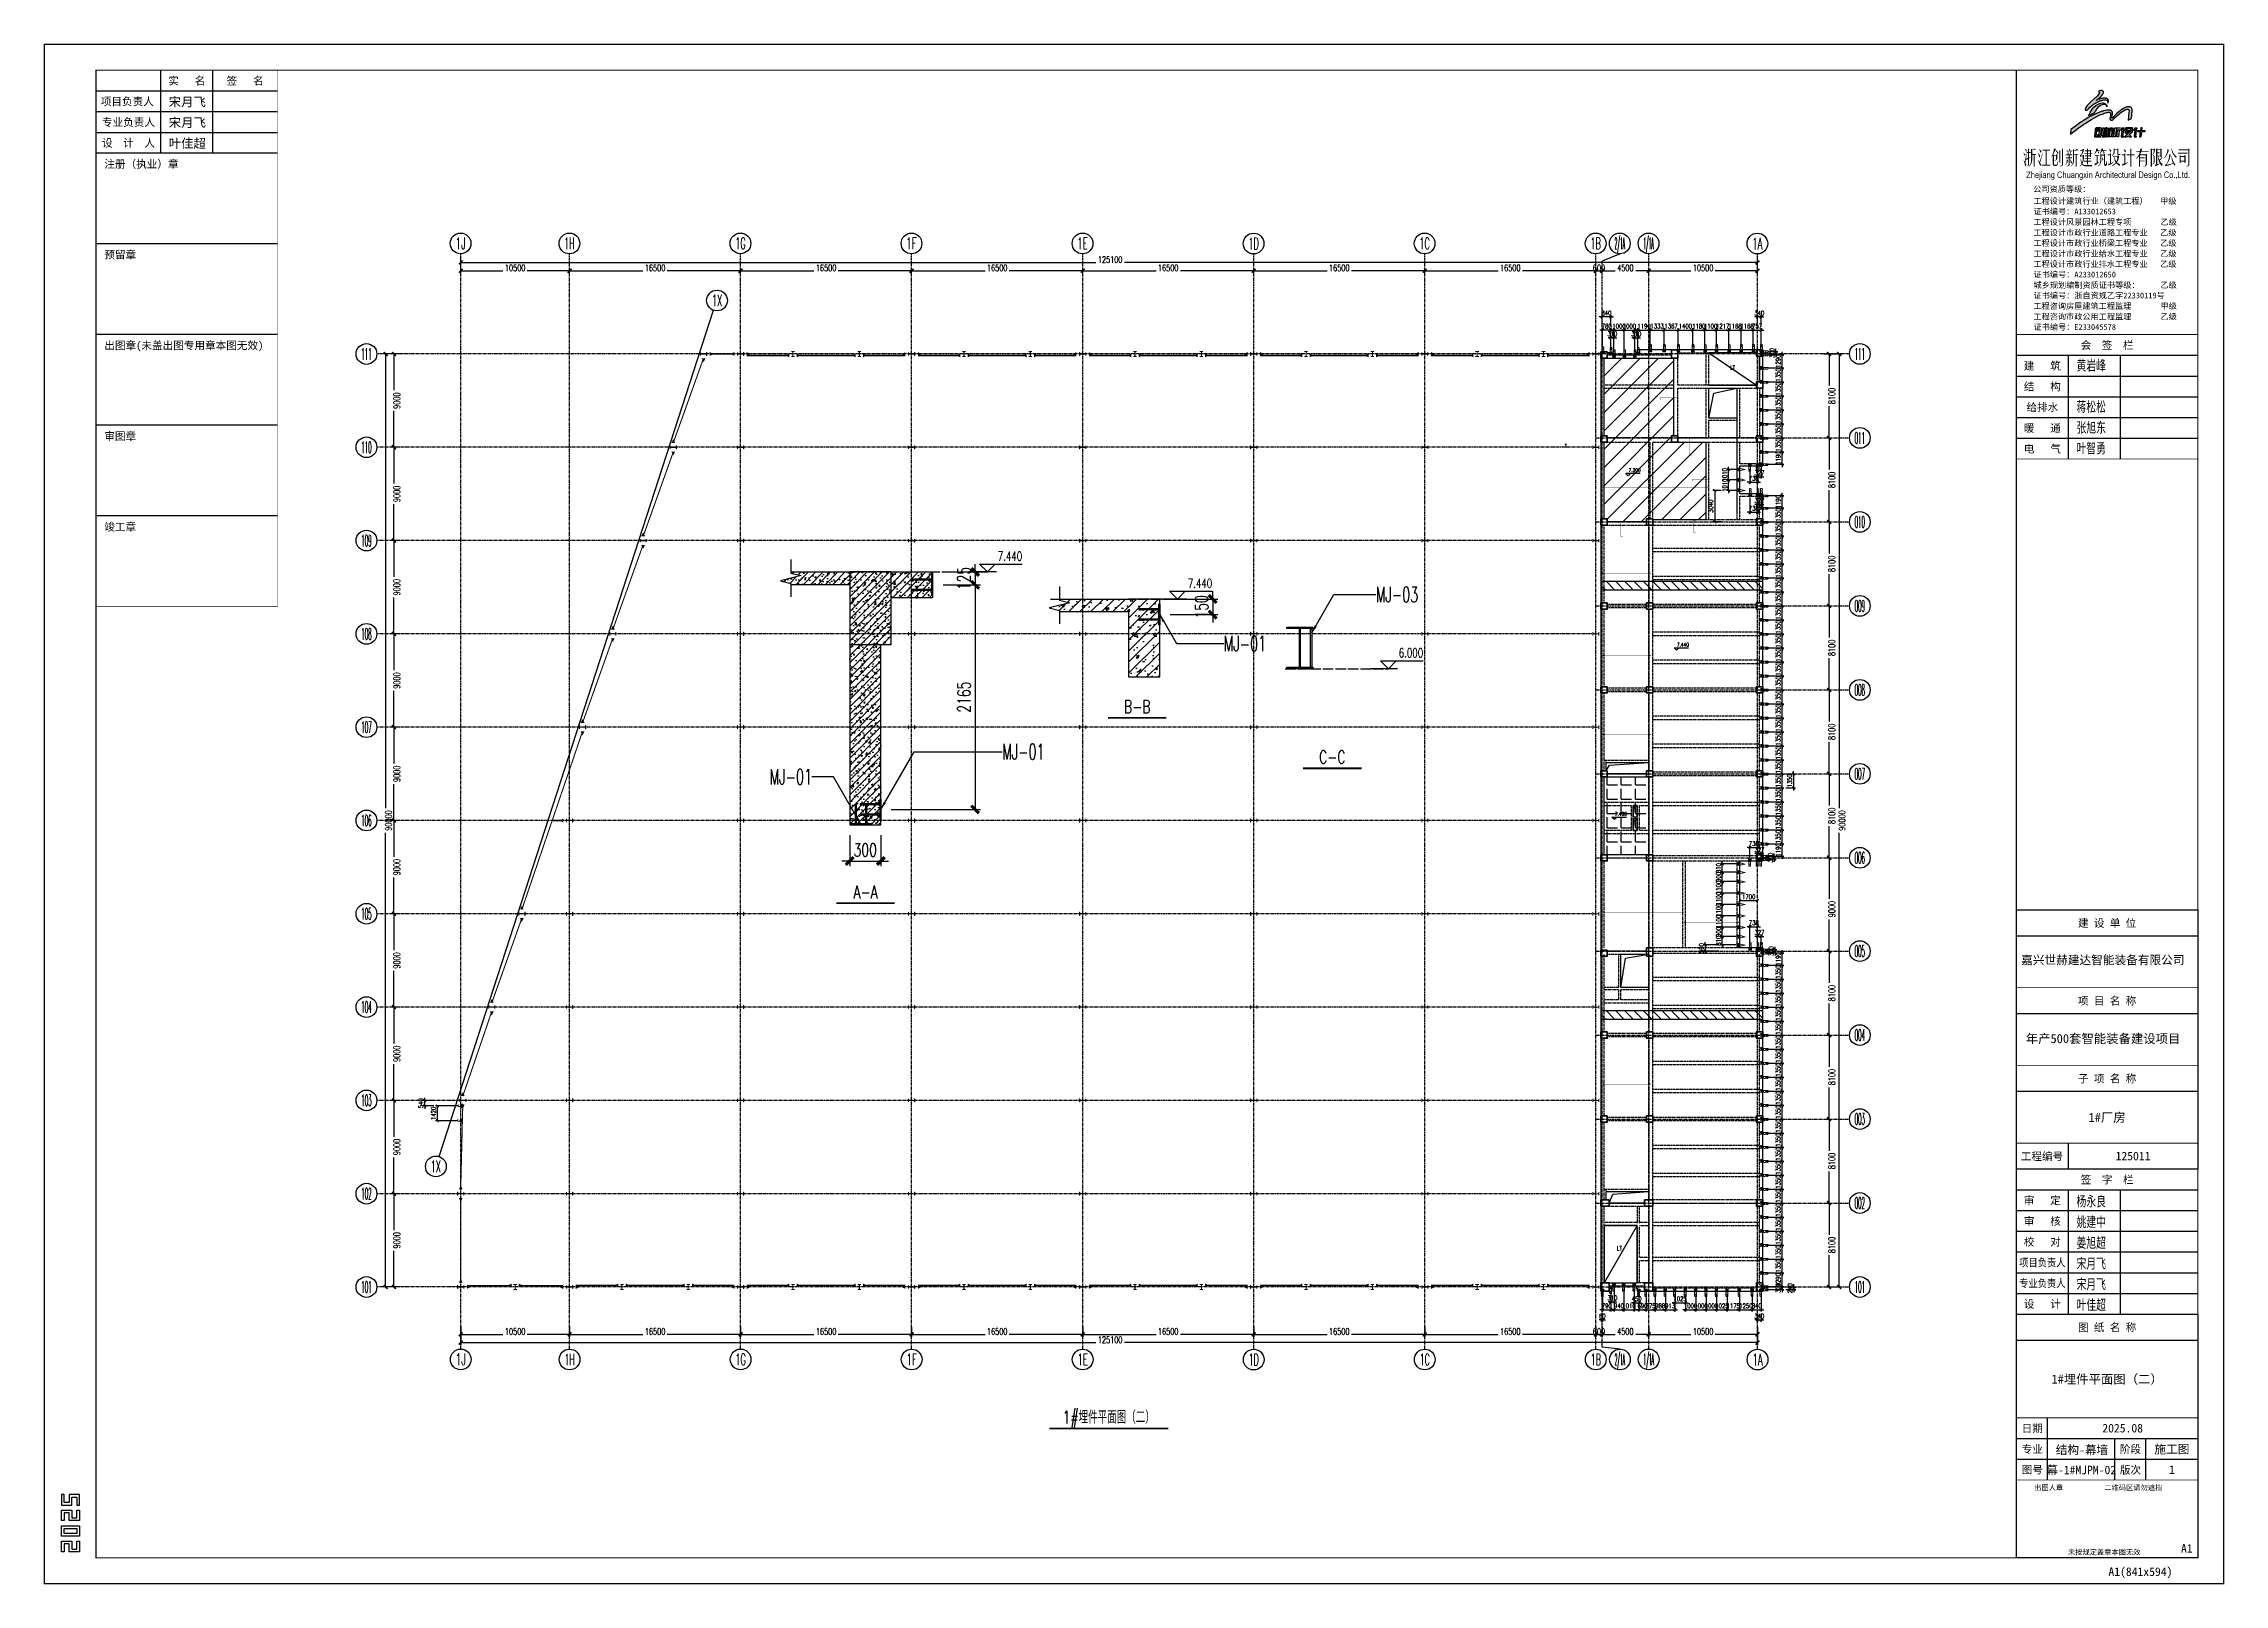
# Model space of a CAD drawing. Extents: x 782294 to 1727252, y -631030 to 17645.
# Drawn here: x 1180464 to 1390839, y -274618 to -125993 of the extents above; entities that cross this region are included whole.
import ezdxf
from ezdxf.enums import TextEntityAlignment as Align

# ---------------------------------------------------------------- set-up
doc = ezdxf.new("R2010")
doc.units = 0
for name, pattern in [('10平面$0$DASH', [0.35, 0.25, -0.1]), ('__DASH', [0.35, 0.25, -0.1]), ('CENTER', [2, 1.25, -0.25, 0.25, -0.25]), ('DASHED', [0.75, 0.5, -0.25]), ('ZN-CENTER', [2, 1.25, -0.25, 0.25, -0.25]), ('ZN-DOTE', [2.42, 2, -0.2, 0.02, -0.2])]:
    doc.linetypes.add(name, pattern=pattern)
doc.layers.get('Defpoints').update_dxf_attribs({"color": 210})
for name, color, linetype in [('!ZN1-填充-8', 8, 'Continuous'), ('!ZN1-标注-173', 173, 'Continuous'), ('!ZN2-WALL-5', 5, 'Continuous'), ('!ZN3-铝板幕墙-3', 3, 'Continuous'), ('!ZN5-钢材投影-40', 40, 'Continuous'), ('!ZN5-钢材断面-2', 2, 'Continuous'), ('!ZN6-轴线-1', 1, 'ZN-CENTER'), ('!ZN7-符号-173', 173, 'Continuous'), ('0-cxFrame', 155, 'Continuous'), ('20剖面图$0$A-LIN-V', 9, 'Continuous'), ('20剖面图$0$PUB_HATCH', 8, 'Continuous'), ('20剖面图$0$建-墙-填充', 8, 'Continuous'), ('20剖面图$0$建-柱-钢', 9, 'Continuous'), ('2钢材断面', 2, 'Continuous'), ('30预埋件', 30, 'Continuous'), ('3符号', 3, 'Continuous'), ('40钢材投影', 40, 'Continuous'), ('ALT_CEN-0-30', 1, 'CENTER'), ('DIM', 173, 'Continuous'), ('DOTE', 1, 'CENTER'), ('qianming', 155, 'Continuous'), ('S-BEA1', 40, 'DASHED'), ('S-BG', 131, 'Continuous'), ('S-BKL1', 4, 'DASHED'), ('S-DK', 161, 'Continuous'), ('S-HJD', 97, 'Continuous'), ('S-LT', 131, 'Continuous'), ('TEXT', 7, 'Continuous'), ('焊缝', 8, 'Continuous'), ('结构轮廓线', 1, 'Continuous')]:
    doc.layers.add(name, color=color, linetype=linetype)
for name, color, linetype, lineweight in [('0-cxText', 131, 'Continuous', 25), ('S-bea', 40, 'Continuous', 0), ('S-col', 2, 'Continuous', 0), ('梁', 4, 'Continuous', 18), ('楼板正筋钢筋', 1, 'Continuous', 35), ('楼板负筋钢筋', 14, 'Continuous', 35), ('砼柱', 2, 'Continuous', 35), ('砼梁', 4, 'Continuous', 18), ('细线', 11, 'Continuous', 9)]:
    doc.layers.add(name, color=color, linetype=linetype, lineweight=lineweight)
doc.layers.add('A-加建部分（灰显）', color=252, linetype='Continuous', plot=False)
doc.styles.add('_TCH_AXIS', font='COMPLEX', dxfattribs={"bigfont": 'GBCBIG'})
doc.styles.add('BZHZ', font='bzxw', dxfattribs={"width": 0.8, "bigfont": 'bzhz'})
doc.styles.add('cx_biaoti', font='')
doc.styles.add('cx_tuming', font='simhei.ttf')
doc.styles.add('cx_tuqian1', font='')
doc.styles.add('DHTEXT-1', font='romans.shx', dxfattribs={"width": 0.7, "bigfont": 'chinese.shx'})
doc.styles.add('SS1', font='tj-romans1.shx', dxfattribs={"width": 0.7, "bigfont": 'tj-hztxt1.shx'})
doc.styles.add('卓越符号', font='ROMANS.shx', dxfattribs={"width": 0.7, "bigfont": 'CHINESE.shx'})
doc.styles.add('图框宋体', font='', dxfattribs={"width": 0.75})
doc.styles.add('黑体', font='simhei.ttf', dxfattribs={"height": 12})
doc.styles.get('cx_biaoti').set_extended_font_data('SimSun')
doc.styles.get('cx_tuqian1').set_extended_font_data('SimSun')
doc.styles.get('图框宋体').set_extended_font_data('SimSun')
doc.dimstyles.new('ZN175', dxfattribs={"dimscale": 175, "dimtxt": 2.5, "dimasz": 1.5, "dimexe": 1, "dimexo": 2, "dimgap": 0.9, "dimtad": 1, "dimdec": 0, "dimdsep": 46, "dimtxsty": 'DHTEXT-1', "dimblk": 'ARCHTICK', "dimcen": 2.5, "dimclrd": 173, "dimclre": 173, "dimclrt": 7, "dimazin": 2, "dimtfac": 1, "dimtdec": 0, "dimtix": 1, "dimtmove": 2, "dimatfit": 3, "dimfxl": 0, "dimtolj": 1, "dimtzin": 0, "dimarcsym": 0})
doc.dimstyles.new('ZN200', dxfattribs={"dimscale": 200, "dimtxt": 2.5, "dimasz": 1.5, "dimexe": 1, "dimexo": 2, "dimgap": 0.9, "dimtad": 1, "dimdec": 0, "dimdsep": 46, "dimtxsty": 'DHTEXT-1', "dimblk": 'ARCHTICK', "dimcen": 2.5, "dimclrd": 173, "dimclre": 173, "dimclrt": 7, "dimazin": 2, "dimtfac": 1, "dimtdec": 0, "dimtix": 1, "dimtmove": 2, "dimatfit": 3, "dimfxl": 0, "dimtolj": 1, "dimtzin": 0, "dimarcsym": 0})
doc.dimstyles.new('ZN250', dxfattribs={"dimscale": 250, "dimtxt": 2.5, "dimasz": 1.5, "dimexe": 1, "dimexo": 2, "dimgap": 0.9, "dimtad": 1, "dimdec": 0, "dimdsep": 46, "dimtxsty": 'DHTEXT-1', "dimblk": 'ARCHTICK', "dimcen": 2.5, "dimclrd": 173, "dimclre": 173, "dimclrt": 7, "dimazin": 2, "dimtfac": 1, "dimtdec": 0, "dimtix": 1, "dimtmove": 2, "dimatfit": 3, "dimfxl": 0, "dimarcsym": 0})
doc.dimstyles.new('ZN50', dxfattribs={"dimscale": 50, "dimtxt": 2.5, "dimasz": 1.5, "dimexe": 1, "dimexo": 2, "dimgap": 0.9, "dimtad": 1, "dimdec": 0, "dimdsep": 46, "dimtxsty": 'DHTEXT-1', "dimblk": 'ARCHTICK', "dimcen": 2.5, "dimclrd": 173, "dimclre": 173, "dimclrt": 7, "dimazin": 2, "dimtfac": 1, "dimtdec": 0, "dimtix": 1, "dimtmove": 2, "dimatfit": 3, "dimfxl": 0, "dimtolj": 1, "dimtzin": 12, "dimarcsym": 0})
pattern_1 = [(45, (62317.96, 63234.193), (-35.35534, 35.35534), []), (50, (62317.96, 63234.19), (143.45204, -12.55043), [15, -165]), (355, (62317.96, 63234.2), (-27.75027, 150.43843), [12, -132]), (100.4514, (62329.92, 63233.15), (115.70188, 137.8879), [12.74804, -140.22842]), (46.1842, (62317.96, 63274.2), (213.4482, -33.1038), [22.5, -247.5]), (96.6356, (62335.75, 63271.43), (186.93254, 194.82357), [19.12206, -210.3426]), (351.1842, (62317.96, 63274.2), (186.9324, 194.8237), [18, -198]), (21, (62337.96, 63264.19), (119.38141, -80.52378), [15, -165]), (326, (62337.96, 63264.2), (48.66307, 145.03), [12, -132]), (71.4514, (62347.91, 63257.48), (168.04453, 64.5061), [12.74804, -140.22842]), (37.5, (62317.96, 63234.193), (2.43197, 66.57877), [0, -130.4, 0, -134, 0, -132.5]), (7.5, (62317.96, 63234.19), (52.61391, 78.88234), [0, -76.4, 0, -127.4, 0, -50.5]), (327.5, (62273.36, 63234.193), (106.764487, -4.510974), [0, -50, 0, -156, 0, -207]), (317.5, (62253.36, 63234.19), (116.63723, 20.021), [0, -65, 0, -103.6, 0, -147])]

# ---------------------------------------------------------------- blocks, each defined once
blk = doc.blocks.new('zjcx_lan_huiqian(Dragon)')
for p, q in [((-7000, -800), (0, -800)), ((-5000, -800), (-5000, -4800)), ((-3000, -800), (-3000, -4800)), ((-7000, -1600), (0, -1600)), ((-7000, -2400), (0, -2400)), ((-7000, -3200), (0, -3200)), ((-7000, -4000), (0, -4000))]:
    blk.add_line(p, q)
at = {"const_width": 30}
blk.add_lwpolyline([(-7000, 0), (0, 0)], dxfattribs=at)
blk.add_lwpolyline([(-7000, 0), (0, 0), (0, -4800), (-7000, -4800)], close=True, dxfattribs=at)
at = {"style": 'cx_biaoti'}
for s, p in [('会  签  栏', (-3500, -400)), ('建   筑', (-6000, -1200)), ('结   构', (-6000, -2000)), ('给排水', (-6000, -2800)), ('暖   通', (-6000, -3600)), ('电   气', (-6000, -4400))]:
    blk.add_text(s, height=300, dxfattribs=at).set_placement(p, align=Align.MIDDLE)
blk = doc.blocks.new('T-汇签(Dragon)')
at = {"layer": '0-cxFrame'}
blk.add_blockref('zjcx_lan_huiqian(Dragon)', (0, 0), dxfattribs=at)
at = {"layer": 'qianming', "style": 'BZHZ', "width": 0.8}
for s, p in [('黄岩峰', (-4113, -1180)), ('蒋松松', (-4113, -2780)), ('张旭东', (-4113, -3580)), ('叶智勇', (-4113, -4380))]:
    blk.add_text(s, height=450, dxfattribs=at).set_placement(p, align=Align.MIDDLE)
blk = doc.blocks.new('zjcx_logo(Dragon)')
h = blk.add_hatch(color=186)
h.dxf.hatch_style = 1
h.set_gradient(color1=(41, 22, 111), color2=(223, 33, 33), tint=1)
h.paths.add_polyline_path([(-1404, -619), (-1417, -787), (-1287, -689), (-1064, -520), (-959, -449), (-898, -408), (-824, -360), (-732, -300), (-599, -219), (-513, -170), (-403, -111), (-304, -62), (-225, -27), (-197, -14), (-154, 2), (-117, 16), (-91, 25), (-29, 43), (19, 53), (36, 55), (58, 56), (78, 54), (90, 53), (100, 49), (110, 44), (119, 36), (125, 28), (130, 18), (133, 7), (134, -3), (125, -83), (119, -131), (110, -192), (110, -205), (112, -214), (115, -223), (120, -231), (126, -238), (134, -244), (142, -249), (153, -252), (165, -253), (176, -253), (187, -250), (198, -246), (202, -243), (210, -238), (221, -231), (236, -220), (267, -190), (303, -155), (316, -143), (351, -110), (382, -81), (409, -57), (425, -43), (461, -12), (495, 15), (499, 19), (503, 23), (518, 34), (556, 63), (572, 76), (597, 92), (634, 116), (693, 149), (732, 164), (769, 173), (784, 174), (801, 173), (816, 167), (825, 161), (832, 154), (833, 153), (833, 153), (833, 153), (833, 152), (833, 152), (833, 152), (834, 152), (834, 152), (834, 152), (834, 152), (834, 152), (836, 149), (836, 148), (836, 148), (836, 148), (836, 148), (836, 148), (836, 148), (836, 148), (836, 148), (836, 148), (836, 148), (836, 148), (836, 148), (836, 148), (836, 148), (836, 148), (836, 148), (836, 148), (836, 148), (836, 148), (836, 148), (836, 148), (836, 148), (836, 148), (836, 148), (836, 148), (836, 148), (836, 148), (836, 148), (836, 148), (836, 148), (836, 148), (836, 148), (836, 148), (837, 146), (838, 145), (843, 135), (845, 125), (846, 115), (847, 97), (843, 51), (818, -247), (947, -187), (969, 117), (965, 165), (960, 186), (950, 206), (938, 224), (923, 239), (906, 252), (886, 262), (865, 268), (841, 272), (815, 272), (790, 270), (766, 264), (730, 252), (681, 230), (632, 204), (572, 164), (501, 111), (434, 55), (367, -6), (310, -62), (264, -108), (228, -146), (216, -158), (212, -162), (209, -164), (205, -166), (200, -168), (196, -168), (191, -168), (187, -167), (183, -165), (179, -162), (178, -160), (177, -157), (176, -155), (176, -152), (177, -147), (189, -90), (203, -18), (205, 16), (203, 49), (198, 66), (190, 83), (179, 97), (166, 110), (151, 120), (134, 127), (116, 131), (76, 136), (35, 137), (-5, 134), (-17, 132), (-18, 132), (-19, 132), (-20, 132), (-20, 132), (-20, 132), (-21, 132), (-79, 123), (-124, 113), (-142, 109), (-145, 108), (-146, 107), (-157, 105), (-175, 100), (-195, 94), (-288, 63), (-410, 12), (-556, -58), (-700, -135), (-882, -245), (-1049, -355), (-1175, -444), (-1234, -488), (-1299, -536), (-1360, -584), (-1398, -614)])
h.paths.add_polyline_path([(-712, -82), (-650, 50), (-573, 176), (-507, 252), (-431, 319), (-346, 375), (-294, 398), (-239, 412), (-183, 419), (-152, 418), (-120, 412), (-91, 400), (-64, 383), (-44, 364), (-29, 343), (-17, 319), (-9, 293), (-5, 267), (-14, 290), (-26, 311), (-43, 329), (-63, 344), (-81, 353), (-100, 358), (-120, 360), (-140, 359), (-188, 349), (-232, 330), (-297, 288), (-356, 237), (-404, 182), (-426, 154), (-449, 114), (-468, 80), (-489, 37)])
edge = h.paths.add_edge_path()
edge.add_line((-433, 632), (-455, 612))
edge.add_line((-455, 612), (-481, 589))
edge.add_line((-481, 589), (-598, 484))
edge.add_line((-598, 484), (-666, 424))
edge.add_line((-666, 424), (-728, 360))
edge.add_line((-728, 360), (-766, 320))
edge.add_line((-766, 320), (-807, 265))
edge.add_line((-807, 265), (-837, 203))
edge.add_line((-837, 203), (-840, 192))
edge.add_line((-840, 192), (-844, 172))
edge.add_line((-844, 172), (-844, 163))
edge.add_line((-844, 163), (-842, 155))
edge.add_line((-842, 155), (-838, 146))
edge.add_line((-838, 146), (-834, 141))
edge.add_line((-834, 141), (-828, 137))
edge.add_line((-828, 137), (-821, 134))
edge.add_line((-821, 134), (-814, 133))
edge.add_line((-814, 133), (-807, 133))
edge.add_line((-807, 133), (-800, 134))
edge.add_line((-800, 134), (-783, 142))
edge.add_line((-783, 142), (-768, 151))
edge.add_line((-768, 151), (-765, 153))
edge.add_line((-765, 153), (-763, 154))
edge.add_line((-763, 154), (-761, 156))
edge.add_line((-761, 156), (-756, 160))
edge.add_line((-756, 160), (-749, 166))
edge.add_line((-749, 166), (-747, 168))
edge.add_line((-747, 168), (-723, 190))
edge.add_line((-723, 190), (-674, 236))
edge.add_line((-674, 236), (-628, 278))
edge.add_line((-628, 278), (-598, 304))
edge.add_line((-598, 304), (-568, 326))
edge.add_line((-568, 326), (-534, 351))
edge.add_line((-534, 351), (-476, 390))
edge.add_line((-476, 390), (-408, 428))
edge.add_line((-408, 428), (-400, 433))
edge.add_line((-400, 433), (-346, 461))
edge.add_line((-346, 461), (-335, 466))
edge.add_line((-335, 466), (-290, 486))
edge.add_line((-290, 486), (-275, 492))
edge.add_line((-275, 492), (-259, 498))
edge.add_line((-259, 498), (-243, 504))
edge.add_line((-243, 504), (-210, 514))
edge.add_line((-210, 514), (-192, 519))
edge.add_line((-192, 519), (-168, 524))
edge.add_line((-168, 524), (-143, 530))
edge.add_line((-143, 530), (-100, 535))
edge.add_line((-100, 535), (-65, 533))
edge.add_line((-65, 533), (-30, 525))
edge.add_line((-30, 525), (-15, 517))
edge.add_line((-15, 517), (0, 506))
edge.add_line((0, 506), (12, 493))
edge.add_line((12, 493), (21, 477))
edge.add_line((21, 477), (27, 461))
edge.add_line((27, 461), (30, 442))
edge.add_line((30, 442), (29, 425))
edge.add_line((29, 425), (25, 407))
edge.add_line((25, 407), (32, 424))
edge.add_line((32, 424), (36, 434))
edge.add_line((36, 434), (42, 457))
edge.add_line((42, 457), (45, 468))
edge.add_line((45, 468), (49, 488))
edge.add_line((49, 488), (49, 507))
edge.add_line((49, 507), (46, 525))
edge.add_line((46, 525), (40, 543))
edge.add_line((40, 543), (31, 558))
edge.add_line((31, 558), (13, 575))
edge.add_line((13, 575), (-8, 588))
edge.add_line((-8, 588), (-31, 596))
edge.add_line((-31, 596), (-55, 600))
edge.add_line((-55, 600), (-96, 604))
edge.add_line((-96, 604), (-133, 602))
edge.add_line((-133, 602), (-160, 599))
edge.add_line((-160, 599), (-196, 593))
edge.add_line((-196, 593), (-237, 584))
edge.add_line((-237, 584), (-262, 576))
edge.add_line((-262, 576), (-288, 569))
edge.add_line((-288, 569), (-293, 567))
edge.add_line((-293, 567), (-299, 565))
edge.add_line((-299, 565), (-300, 564))
edge.add_line((-300, 564), (-301, 564))
edge.add_line((-301, 564), (-302, 564))
edge.add_line((-302, 564), (-303, 563))
edge.add_line((-303, 563), (-304, 563))
edge.add_line((-304, 563), (-305, 563))
edge.add_line((-305, 563), (-306, 562))
edge.add_line((-306, 562), (-307, 562))
edge.add_line((-307, 562), (-353, 545))
edge.add_line((-353, 545), (-407, 515))
edge.add_line((-407, 515), (-409, 514))
edge.add_line((-409, 514), (-408, 514))
edge.add_line((-408, 514), (-405, 517))
edge.add_line((-405, 517), (-402, 521))
edge.add_line((-402, 521), (-397, 525))
edge.add_line((-397, 525), (-392, 530))
edge.add_line((-392, 530), (-387, 535))
edge.add_line((-387, 535), (-381, 540))
edge.add_line((-381, 540), (-365, 553))
edge.add_line((-365, 553), (-347, 568))
edge.add_line((-347, 568), (-342, 572))
edge.add_line((-342, 572), (-330, 582))
edge.add_line((-330, 582), (-328, 585))
edge.add_line((-328, 585), (-324, 587))
edge.add_line((-324, 587), (-314, 597))
edge.add_line((-314, 597), (-279, 629))
edge.add_line((-279, 629), (-266, 641))
edge.add_line((-266, 641), (-254, 653))
edge.add_line((-254, 653), (-237, 669))
edge.add_line((-237, 669), (-216, 693))
edge.add_line((-216, 693), (-208, 702))
edge.add_line((-208, 702), (-204, 706))
edge.add_line((-204, 706), (-200, 711))
edge.add_line((-200, 711), (-191, 721))
edge.add_line((-191, 721), (-187, 727))
edge.add_line((-187, 727), (-184, 731))
edge.add_line((-184, 731), (-183, 733))
edge.add_line((-183, 733), (-178, 741))
edge.add_line((-178, 741), (-167, 755))
edge.add_line((-167, 755), (-153, 782))
edge.add_line((-153, 782), (-143, 812))
edge.add_line((-143, 812), (-143, 824))
edge.add_line((-143, 824), (-143, 826))
edge.add_line((-143, 826), (-145, 840))
edge.add_line((-145, 840), (-150, 853))
edge.add_line((-150, 853), (-158, 865))
edge.add_line((-158, 865), (-167, 876))
edge.add_line((-167, 876), (-178, 885))
edge.add_line((-178, 885), (-191, 891))
edge.add_line((-191, 891), (-213, 897))
edge.add_line((-213, 897), (-236, 899))
edge.add_line((-236, 899), (-259, 896))
edge.add_line((-259, 896), (-281, 889))
edge.add_line((-281, 889), (-300, 878))
edge.add_line((-300, 878), (-316, 864))
edge.add_line((-316, 864), (-331, 847))
edge.add_arc((-322, 816), 32.5, -21.48581, 105.47079, ccw=False)
edge.add_line((-292, 804), (-299, 785))
edge.add_line((-299, 785), (-315, 761))
edge.add_line((-315, 761), (-326, 745))
edge.add_line((-326, 745), (-342, 725))
edge.add_line((-342, 725), (-370, 695))
edge.add_line((-370, 695), (-393, 670))
edge.add_line((-393, 670), (-419, 645))
edge.add_line((-419, 645), (-433, 632))
h = blk.add_hatch(color=186)
h.dxf.hatch_style = 1
h.set_gradient(color1=(41, 22, 111), color2=(223, 33, 33), tint=1)
edge = h.paths.add_edge_path()
edge.add_line((-372, -565), (-315, -565))
edge.add_arc((-314, -577), 11.4, 18.89554, 94.3928, ccw=False)
edge.add_line((-303, -573), (-294, -620))
edge.add_line((-294, -620), (-290, -626))
edge.add_line((-290, -626), (-220, -626))
edge.add_arc((-224, -618), 9.49, 295.11011, 372.93383)
edge.add_line((-214, -615), (-222, -572))
edge.add_arc((-256, -574), 34.6, 4.17607, 68.3146)
edge.add_line((-244, -542), (-415, -542))
edge.add_arc((-399, -587), 47.9, 108.85314, 147.56181)
edge.add_line((-440, -562), (-469, -626))
edge.add_line((-469, -626), (-410, -626))
edge.add_line((-410, -626), (-387, -578))
edge.add_arc((-362, -592), 28.7, 111.26087, 151.54855, ccw=False)
edge = h.paths.add_edge_path()
edge.add_line((-470, -897), (-250, -897))
edge.add_line((-250, -897), (-248, -898))
edge.add_line((-248, -898), (-251, -883))
edge.add_line((-251, -883), (-413, -880))
edge.add_arc((-410, -866), 15, 169.35312, 256.08138, ccw=False)
edge.add_line((-424, -863), (-397, -657))
edge.add_line((-397, -657), (-389, -656))
edge.add_line((-389, -656), (-388, -655))
edge.add_line((-388, -655), (-313, -655))
edge.add_line((-313, -655), (-306, -658))
edge.add_arc((-311, -663), 7.51, -26.96741, 47.97447, ccw=False)
edge.add_line((-304, -667), (-321, -791))
edge.add_arc((-341, -791), 20.6, -81.28941, 0.26939, ccw=False)
edge.add_line((-338, -811), (-369, -813))
edge.add_line((-369, -813), (-376, -814))
edge.add_line((-376, -814), (-377, -827))
edge.add_arc((-361, -818), 18.3, 211.08496, 248.62588)
edge.add_line((-368, -835), (-292, -835))
edge.add_line((-292, -835), (-277, -832))
edge.add_arc((-290, -784), 50, 285.32037, 358.76459)
edge.add_line((-240, -785), (-221, -647))
edge.add_arc((-233, -648), 11.5, 3.51941, 31.54666)
edge.add_line((-223, -642), (-232, -640))
edge.add_line((-232, -640), (-449, -640))
edge.add_line((-449, -640), (-459, -643))
edge.add_line((-459, -643), (-488, -861))
edge.add_arc((-452, -866), 36.4, 172.51878, 238.5972)
edge = h.paths.add_edge_path()
edge.add_arc((-139, -559), 28, -5.27218, 20.95173, ccw=False)
edge.add_line((-112, -562), (-150, -847))
edge.add_line((-150, -847), (-160, -850))
edge.add_line((-160, -850), (-199, -850))
edge.add_arc((-196, -838), 12.1, 157.53823, 259.66789, ccw=False)
edge.add_line((-208, -833), (-169, -548))
edge.add_line((-169, -548), (-161, -545))
edge.add_line((-161, -545), (-119, -545))
edge.add_arc((-119, -552), 6.79, 24.25811, 86.73561, ccw=False)
edge = h.paths.add_edge_path()
edge.add_line((-194, -898), (-68, -898))
edge.add_line((-68, -898), (-62, -895))
edge.add_arc((-109, -838), 73.5, 309.69803, 351.80871)
edge.add_line((-36, -849), (4, -545))
edge.add_arc((-1, -544), 4.63, 347.67082, 409.41767)
edge.add_arc((-9, -558), 20.6, 56.68372, 79.18321)
edge.add_line((-5, -538), (-52, -538))
edge.add_arc((-51, -554), 16.4, 91.33263, 127.03986)
edge.add_arc((-58, -544), 4.85, 133.80873, 168.49542)
edge.add_line((-63, -543), (-103, -854))
edge.add_arc((-129, -854), 25.6, 303.0211, 359.8084, ccw=False)
edge.add_line((-115, -875), (-128, -879))
edge.add_line((-128, -879), (-193, -880))
edge.add_arc((-180, -890), 16.3, 142.79141, 207.15487)
edge = h.paths.add_edge_path()
edge.add_line((123, -557), (128, -541))
edge.add_line((128, -541), (137, -538))
edge.add_line((137, -538), (187, -538))
edge.add_arc((183, -552), 14.7, -28.0414, 74.43788, ccw=False)
edge.add_line((196, -559), (269, -562))
edge.add_arc((254, -570), 17.2, -7.1686, 26.38917, ccw=False)
edge.add_line((271, -572), (268, -579))
edge.add_line((268, -579), (266, -581))
edge.add_line((266, -581), (256, -581))
edge.add_line((256, -581), (254, -580))
edge.add_line((254, -580), (112, -581))
edge.add_line((112, -581), (110, -580))
edge.add_line((110, -580), (53, -580))
edge.add_line((53, -580), (52, -581))
edge.add_line((52, -581), (44, -581))
edge.add_line((44, -581), (43, -575))
edge.add_line((43, -575), (45, -563))
edge.add_line((45, -563), (115, -559))
edge.add_line((115, -559), (123, -557))
edge = h.paths.add_edge_path()
edge.add_arc((58, -751), 5.69, 2.93572, 38.52856, ccw=False)
edge.add_line((64, -751), (38, -896))
edge.add_line((38, -896), (38, -898))
edge.add_line((38, -898), (1, -898))
edge.add_line((1, -898), (-5, -898))
edge.add_arc((-50, -872), 51.3, 330.03006, 356.64264)
edge.add_line((2, -875), (25, -747))
edge.add_line((25, -747), (31, -745))
edge.add_line((31, -745), (58, -745))
edge.add_arc((53, -760), 15.8, 50.02603, 70.05817, ccw=False)
edge = h.paths.add_edge_path()
edge.add_line((55, -592), (62, -592))
edge.add_line((62, -592), (64, -593))
edge.add_line((64, -593), (101, -593))
edge.add_line((101, -593), (103, -592))
edge.add_line((103, -592), (110, -592))
edge.add_line((110, -592), (111, -598))
edge.add_line((111, -598), (113, -625))
edge.add_line((113, -625), (115, -638))
edge.add_line((115, -638), (176, -638))
edge.add_line((176, -638), (191, -592))
edge.add_line((191, -592), (200, -592))
edge.add_line((200, -592), (202, -593))
edge.add_line((202, -593), (248, -593))
edge.add_line((248, -593), (250, -592))
edge.add_line((250, -592), (255, -592))
edge.add_line((255, -592), (255, -595))
edge.add_line((255, -595), (246, -624))
edge.add_arc((256, -631), 11.5, 145.89681, 210.54086)
edge.add_arc((241, -691), 54.6, 66.73558, 84.76006, ccw=False)
edge.add_line((262, -641), (265, -647))
edge.add_arc((256, -649), 9.23, -85.53143, 13.00027, ccw=False)
edge.add_line((257, -658), (190, -660))
edge.add_line((190, -660), (186, -661))
edge.add_line((186, -661), (179, -697))
edge.add_arc((185, -696), 5.99, 186.91758, 264.62619)
edge.add_line((185, -702), (247, -703))
edge.add_arc((244, -714), 10.7, -46.02948, 74.10965, ccw=False)
edge.add_line((251, -721), (176, -724))
edge.add_line((176, -724), (159, -856))
edge.add_arc((103, -853), 56.4, 306.87915, 356.89777, ccw=False)
edge.add_line((137, -898), (56, -898))
edge.add_line((56, -898), (62, -878))
edge.add_line((62, -878), (64, -875))
edge.add_line((64, -875), (68, -873))
edge.add_line((68, -873), (77, -871))
edge.add_arc((78, -862), 9.14, 264.56776, 365.34397)
edge.add_line((87, -862), (104, -737))
edge.add_arc((94, -733), 10.7, 338.74451, 444.00887)
edge.add_line((96, -723), (25, -721))
edge.add_arc((34, -713), 12.2, 144.53162, 222.72258, ccw=False)
edge.add_arc((31, -714), 11.1, 84.06289, 130.83249, ccw=False)
edge.add_line((32, -703), (101, -702))
edge.add_line((101, -702), (107, -700))
edge.add_line((107, -700), (108, -700))
edge.add_line((108, -700), (113, -668))
edge.add_arc((107, -667), 7.02, 352.00278, 443.61958)
edge.add_line((107, -660), (37, -658))
edge.add_line((37, -658), (31, -656))
edge.add_arc((38, -649), 10.4, 80.08641, 222.41124, ccw=False)
edge.add_line((40, -639), (53, -638))
edge.add_line((53, -638), (53, -593))
edge.add_line((53, -593), (55, -593))
edge.add_line((55, -593), (55, -592))
edge = h.paths.add_edge_path()
edge.add_arc((228, -755), 10.9, -17.78151, 70.61556, ccw=False)
edge.add_line((239, -758), (228, -882))
edge.add_arc((273, -888), 45.2, 172.96333, 192.65476)
edge.add_line((229, -898), (178, -898))
edge.add_arc((127, -876), 54.9, 336.98391, 358.70886)
edge.add_line((182, -877), (194, -749))
edge.add_line((194, -749), (194, -747))
edge.add_line((194, -747), (200, -745))
edge.add_line((200, -745), (232, -745))
edge = h.paths.add_edge_path()
edge.add_line((503, -561), (496, -562))
edge.add_line((496, -562), (368, -564))
edge.add_arc((370, -571), 7.29, 105.68479, 178.6651)
edge.add_line((363, -571), (358, -616))
edge.add_line((358, -616), (358, -620))
edge.add_arc((361, -620), 2.85, 189.50087, 274.16637)
edge.add_line((361, -622), (490, -624))
edge.add_line((490, -624), (495, -626))
edge.add_arc((483, -634), 14.3, -39.41692, 35.58773, ccw=False)
edge.add_line((494, -643), (469, -648))
edge.add_line((469, -648), (434, -898))
edge.add_line((434, -898), (377, -898))
edge.add_arc((381, -894), 4.94, 183.46145, 225.75062, ccw=False)
edge.add_line((376, -894), (407, -653))
edge.add_arc((399, -653), 7.96, 2.1679, 44.2283)
edge.add_line((405, -648), (403, -646))
edge.add_line((403, -646), (358, -646))
edge.add_arc((362, -656), 11.3, 112.7163, 146.72014)
edge.add_line((353, -650), (320, -863))
edge.add_arc((237, -848), 84.4, 323.85528, 349.57772, ccw=False)
edge.add_line((305, -898), (239, -898))
edge.add_line((239, -898), (245, -877))
edge.add_line((245, -877), (246, -874))
edge.add_arc((256, -885), 15, 97.81362, 133.86818, ccw=False)
edge.add_line((254, -870), (300, -546))
edge.add_arc((309, -554), 12.1, 90.94326, 137.95811, ccw=False)
edge.add_line((309, -542), (497, -542))
edge.add_arc((495, -553), 11.3, -43.69979, 78.83388, ccw=False)
edge = h.paths.add_edge_path()
edge.add_line((649, -544), (651, -578))
edge.add_arc((640, -580), 11.7, -74.28193, 11.70387, ccw=False)
edge.add_line((643, -592), (580, -591))
edge.add_arc((581, -581), 10.1, 232.28685, 262.06195, ccw=False)
edge.add_arc((578, -585), 5.08, 189.86821, 228.06029, ccw=False)
edge.add_line((573, -586), (570, -554))
edge.add_arc((591, -554), 20.3, 128.18902, 179.8773, ccw=False)
edge.add_line((578, -538), (642, -538))
edge.add_arc((641, -547), 9.1, 19.52522, 83.24008, ccw=False)
edge = h.paths.add_edge_path()
edge.add_line((534, -628), (565, -630))
edge.add_arc((561, -639), 9.9, 14.99273, 68.78885, ccw=False)
edge.add_line((571, -637), (541, -863))
edge.add_line((541, -863), (541, -886))
edge.add_line((541, -886), (550, -898))
edge.add_line((550, -898), (641, -898))
edge.add_line((641, -898), (641, -884))
edge.add_arc((634, -883), 7.15, 350.15546, 442.57553)
edge.add_line((635, -876), (610, -875))
edge.add_line((610, -875), (608, -868))
edge.add_line((608, -868), (641, -623))
edge.add_arc((631, -618), 10.8, 331.57994, 426.36661)
edge.add_line((635, -608), (535, -608))
edge.add_line((535, -608), (526, -614))
edge.add_arc((536, -618), 10.6, 159.68796, 260.66864)
edge = h.paths.add_edge_path()
edge.add_arc((693, -601), 15.8, -85.86686, 11.69545, ccw=False)
edge.add_arc((695, -623), 6.69, 101.3793, 192.92077)
edge.add_arc((615, -625), 73.2, -11.18403, 0.554, ccw=False)
edge.add_arc((698, -637), 10.9, 194.31907, 249.68762)
edge.add_line((694, -647), (728, -647))
edge.add_arc((725, -603), 44.5, 273.23858, 353.69691)
edge.add_line((770, -607), (772, -587))
edge.add_line((772, -587), (776, -566))
edge.add_line((776, -566), (908, -566))
edge.add_line((908, -566), (910, -574))
edge.add_line((910, -574), (905, -620))
edge.add_arc((959, -606), 55.9, 194.85061, 207.61208)
edge.add_line((910, -632), (912, -635))
edge.add_arc((954, -581), 68.1, 232.01246, 255.28682)
edge.add_line((937, -647), (979, -647))
edge.add_arc((978, -635), 12.3, 273.58089, 308.49109)
edge.add_arc((965, -631), 25.2, 327.87798, 381.88684)
edge.add_arc((973, -630), 17.2, 28.11813, 70.13193)
edge.add_arc((1049, -599), 71.8, 164.51198, 191.90234, ccw=False)
edge.add_line((980, -580), (983, -557))
edge.add_line((983, -557), (982, -550))
edge.add_line((982, -550), (979, -544))
edge.add_line((979, -544), (721, -544))
edge.add_arc((725, -554), 10.6, 109.95804, 166.92412)
edge.add_line((714, -551), (708, -598))
edge = h.paths.add_edge_path()
edge.add_line((1146, -544), (1148, -578))
edge.add_arc((1137, -581), 11.7, -74.28193, 11.70387, ccw=False)
edge.add_line((1140, -592), (1077, -591))
edge.add_arc((1078, -581), 10.1, 232.28685, 262.06195, ccw=False)
edge.add_arc((1075, -585), 5.08, 189.86821, 228.06029, ccw=False)
edge.add_line((1070, -586), (1067, -554))
edge.add_arc((1088, -554), 20.3, 128.18902, 179.8773, ccw=False)
edge.add_line((1075, -538), (1139, -538))
edge.add_arc((1137, -547), 9.1, 19.52522, 83.24008, ccw=False)
edge = h.paths.add_edge_path()
edge.add_line((1031, -629), (1062, -630))
edge.add_arc((1058, -640), 9.9, 14.99273, 68.78885, ccw=False)
edge.add_line((1068, -637), (1038, -863))
edge.add_line((1038, -863), (1038, -886))
edge.add_line((1038, -886), (1047, -898))
edge.add_line((1047, -898), (1138, -898))
edge.add_line((1138, -898), (1138, -885))
edge.add_arc((1131, -883), 7.15, 350.15546, 442.57553)
edge.add_line((1132, -876), (1107, -876))
edge.add_line((1107, -876), (1105, -868))
edge.add_line((1105, -868), (1137, -624))
edge.add_arc((1128, -618), 10.8, 331.57994, 426.36661)
edge.add_line((1132, -609), (1032, -609))
edge.add_line((1032, -609), (1023, -615))
edge.add_arc((1033, -618), 10.6, 159.68796, 260.66864)
edge = h.paths.add_edge_path()
edge.add_line((1181, -682), (1274, -684))
edge.add_arc((1268, -691), 9.1, 10.6545, 49.67894, ccw=False)
edge.add_line((1277, -689), (1250, -895))
edge.add_line((1250, -895), (1252, -896))
edge.add_line((1252, -896), (1252, -898))
edge.add_line((1252, -898), (1312, -898))
edge.add_line((1312, -898), (1313, -892))
edge.add_line((1313, -892), (1340, -689))
edge.add_line((1340, -689), (1341, -685))
edge.add_line((1341, -685), (1464, -684))
edge.add_arc((1447, -671), 21.2, 322.14414, 390.61106)
edge.add_line((1465, -661), (1352, -661))
edge.add_line((1352, -661), (1343, -655))
edge.add_line((1343, -655), (1358, -550))
edge.add_arc((1349, -548), 8.68, 346.76013, 438.30399)
edge.add_line((1351, -539), (1304, -539))
edge.add_arc((1305, -546), 6.98, 97.51297, 154.6127)
edge.add_line((1299, -543), (1285, -647))
edge.add_arc((1270, -645), 14.6, 274.64509, 354.62105, ccw=False)
edge.add_line((1271, -660), (1180, -661))
edge.add_arc((1182, -672), 10.8, 104.43576, 265.29365)
edge = h.paths.add_edge_path()
edge.add_arc((875, -684), 106, 357.44715, 369.99523)
edge.add_arc((973, -667), 6.36, 14.46934, 89.99572)
edge.add_line((973, -661), (694, -661))
edge.add_line((694, -661), (687, -663))
edge.add_line((687, -663), (685, -667))
edge.add_line((685, -667), (686, -680))
edge.add_line((686, -680), (902, -680))
edge.add_arc((903, -683), 3.29, 32.90594, 94.76591, ccw=False)
edge.add_line((905, -682), (893, -694))
edge.add_line((893, -694), (825, -750))
edge.add_line((825, -750), (816, -758))
edge.add_line((816, -758), (808, -752))
edge.add_line((808, -752), (767, -711))
edge.add_line((767, -711), (760, -710))
edge.add_line((760, -710), (695, -708))
edge.add_line((695, -708), (690, -708))
edge.add_line((690, -708), (683, -709))
edge.add_line((683, -709), (768, -795))
edge.add_arc((765, -801), 7, -76.02363, 62.4248, ccw=False)
edge.add_line((766, -808), (666, -898))
edge.add_line((666, -898), (752, -897))
edge.add_line((752, -897), (809, -847))
edge.add_line((809, -847), (847, -887))
edge.add_arc((820, -919), 41.8, 31.51695, 49.64377, ccw=False)
edge.add_line((856, -897), (941, -898))
edge.add_line((941, -898), (854, -803))
edge.add_line((854, -803), (971, -707))
edge.add_line((971, -707), (980, -689))
edge = h.paths.add_edge_path(flags=17)
edge.add_line((816, -757), (817, -757))
edge.add_arc((947, -683), 33.5, 314.94454, 350.31038)
blk.add_line((816, -757), (817, -757))
for points in [[(-433, 632), (-455, 612), (-481, 589), (-598, 484), (-666, 424), (-728, 360), (-766, 320), (-807, 265), (-837, 203), (-840, 192), (-844, 172), (-844, 163), (-842, 155), (-838, 146), (-834, 141), (-828, 137), (-821, 134), (-814, 133), (-807, 133), (-800, 134), (-783, 142), (-768, 151), (-765, 153), (-763, 154), (-761, 156), (-756, 160), (-749, 166), (-747, 168), (-723, 190), (-674, 236), (-628, 278), (-598, 304), (-568, 326), (-534, 351), (-476, 390), (-408, 428), (-400, 433), (-346, 461), (-335, 466), (-290, 486), (-275, 492), (-259, 498), (-243, 504), (-210, 514), (-192, 519), (-168, 524), (-143, 530), (-100, 535), (-65, 533), (-30, 525), (-15, 517), (0, 506), (12, 493), (21, 477), (27, 461), (30, 442), (29, 425), (25, 407), (32, 424), (36, 434), (42, 457), (45, 468), (49, 488), (49, 507), (46, 525), (40, 543), (31, 558), (13, 575), (-8, 588), (-31, 596), (-55, 600), (-96, 604), (-133, 602), (-160, 599), (-196, 593), (-237, 584), (-262, 576), (-288, 569), (-293, 567), (-299, 565), (-300, 564), (-301, 564), (-302, 564), (-303, 563), (-304, 563), (-305, 563), (-306, 562), (-307, 562), (-353, 545), (-407, 515), (-409, 514), (-408, 514), (-405, 517), (-402, 521), (-397, 525), (-392, 530), (-387, 535), (-381, 540), (-365, 553), (-347, 568), (-342, 572), (-330, 582), (-328, 585), (-324, 587), (-314, 597), (-279, 629), (-266, 641), (-254, 653), (-237, 669), (-216, 693), (-208, 702), (-204, 706), (-200, 711), (-191, 721), (-187, 727), (-184, 731), (-183, 733), (-178, 741), (-167, 755), (-153, 782), (-143, 812), (-143, 824), (-143, 826), (-145, 840), (-150, 853), (-158, 865), (-167, 876), (-178, 885), (-191, 891), (-213, 897), (-236, 899), (-259, 896), (-281, 889), (-300, 878), (-316, 864), (-331, 847)], [(-433, 632), (-455, 612), (-481, 589), (-598, 484), (-666, 424), (-728, 360), (-766, 320), (-807, 265), (-837, 203), (-840, 192), (-844, 172), (-844, 163), (-842, 155), (-838, 146), (-834, 141), (-828, 137), (-821, 134), (-814, 133), (-807, 133), (-800, 134), (-783, 142), (-768, 151), (-765, 153), (-763, 154), (-761, 156), (-756, 160), (-749, 166), (-747, 168), (-723, 190), (-674, 236), (-628, 278), (-598, 304), (-568, 326), (-534, 351), (-476, 390), (-408, 428), (-400, 433), (-346, 461), (-335, 466), (-290, 486), (-275, 492), (-259, 498), (-243, 504), (-210, 514), (-192, 519), (-168, 524), (-143, 530), (-100, 535), (-65, 533), (-30, 525), (-15, 517), (0, 506), (12, 493), (21, 477), (27, 461), (30, 442), (29, 425), (25, 407), (32, 424), (36, 434), (42, 457), (45, 468), (49, 488), (49, 507), (46, 525), (40, 543), (31, 558), (13, 575), (-8, 588), (-31, 596), (-55, 600), (-96, 604), (-133, 602), (-160, 599), (-196, 593), (-237, 584), (-262, 576), (-288, 569), (-293, 567), (-299, 565), (-300, 564), (-301, 564), (-302, 564), (-303, 563), (-304, 563), (-305, 563), (-306, 562), (-307, 562), (-353, 545), (-407, 515), (-409, 514), (-408, 514), (-405, 517), (-402, 521), (-397, 525), (-392, 530), (-387, 535), (-381, 540), (-365, 553), (-347, 568), (-342, 572), (-330, 582), (-328, 585), (-324, 587), (-314, 597), (-279, 629), (-266, 641), (-254, 653), (-237, 669), (-216, 693), (-208, 702), (-204, 706), (-200, 711), (-191, 721), (-187, 727), (-184, 731), (-183, 733), (-178, 741), (-167, 755), (-153, 782), (-143, 812), (-143, 824), (-143, 826), (-145, 840), (-150, 853), (-158, 865), (-167, 876), (-178, 885), (-191, 891), (-213, 897), (-236, 899), (-259, 896), (-281, 889), (-300, 878), (-316, 864), (-331, 847)], [(-1404, -619), (-1417, -787), (-1287, -689), (-1064, -520), (-959, -449), (-898, -408), (-824, -360), (-732, -300), (-599, -219), (-513, -170), (-403, -111), (-304, -62), (-225, -27), (-197, -14), (-154, 2), (-117, 16), (-91, 25), (-29, 43), (19, 53), (36, 55), (58, 56), (78, 54), (90, 53), (100, 49), (110, 44), (119, 36), (125, 28), (130, 18), (133, 7), (134, -3), (125, -83), (119, -131), (110, -192), (110, -205), (112, -214), (115, -223), (120, -231), (126, -238), (134, -244), (142, -249), (153, -252), (165, -253), (176, -253), (187, -250), (198, -246), (202, -243), (210, -238), (221, -231), (236, -220), (267, -190), (303, -155), (316, -143), (351, -110), (382, -81), (409, -57), (425, -43), (461, -12), (495, 15), (499, 19), (503, 23), (518, 34), (556, 63), (572, 76), (597, 92), (634, 116), (693, 149), (732, 164), (769, 173), (784, 174), (801, 173), (816, 167), (825, 161), (832, 154), (833, 153), (833, 153), (833, 153), (833, 152), (833, 152), (833, 152), (834, 152), (834, 152), (834, 152), (834, 152), (834, 152), (836, 149), (836, 148), (836, 148), (836, 148), (836, 148), (836, 148), (836, 148), (836, 148), (836, 148), (836, 148), (836, 148), (836, 148), (836, 148), (836, 148), (836, 148), (836, 148), (836, 148), (836, 148), (836, 148), (836, 148), (836, 148), (836, 148), (836, 148), (836, 148), (836, 148), (836, 148), (836, 148), (836, 148), (836, 148), (836, 148), (836, 148), (836, 148), (836, 148), (836, 148), (837, 146), (838, 145), (843, 135), (845, 125), (846, 115), (847, 97), (843, 51), (818, -247), (947, -187), (969, 117), (965, 165), (960, 186), (950, 206), (938, 224), (923, 239), (906, 252), (886, 262), (865, 268), (841, 272), (815, 272), (790, 270), (766, 264), (730, 252), (681, 230), (632, 204), (572, 164), (501, 111), (434, 55), (367, -6), (310, -62), (264, -108), (228, -146), (216, -158), (212, -162), (209, -164), (205, -166), (200, -168), (196, -168), (191, -168), (187, -167), (183, -165), (179, -162), (178, -160), (177, -157), (176, -155), (176, -152), (177, -147), (189, -90), (203, -18), (205, 16), (203, 49), (198, 66), (190, 83), (179, 97), (166, 110), (151, 120), (134, 127), (116, 131), (76, 136), (35, 137), (-5, 134), (-17, 132), (-18, 132), (-19, 132), (-20, 132), (-20, 132), (-20, 132), (-21, 132), (-79, 123), (-124, 113), (-142, 109), (-145, 108), (-146, 107), (-157, 105), (-175, 100), (-195, 94), (-288, 63), (-410, 12), (-556, -58), (-700, -135), (-882, -245), (-1049, -355), (-1175, -444), (-1234, -488), (-1299, -536), (-1360, -584), (-1398, -614), (-1404, -619), (-1404, -619)], [(-1404, -619), (-1417, -787), (-1287, -689), (-1064, -520), (-959, -449), (-898, -408), (-824, -360), (-732, -300), (-599, -219), (-513, -170), (-403, -111), (-304, -62), (-225, -27), (-197, -14), (-154, 2), (-117, 16), (-91, 25), (-29, 43), (19, 53), (36, 55), (58, 56), (78, 54), (90, 53), (100, 49), (110, 44), (119, 36), (125, 28), (130, 18), (133, 7), (134, -3), (125, -83), (119, -131), (110, -192), (110, -205), (112, -214), (115, -223), (120, -231), (126, -238), (134, -244), (142, -249), (153, -252), (165, -253), (176, -253), (187, -250), (198, -246), (202, -243), (210, -238), (221, -231), (236, -220), (267, -190), (303, -155), (316, -143), (351, -110), (382, -81), (409, -57), (425, -43), (461, -12), (495, 15), (499, 19), (503, 23), (518, 34), (556, 63), (572, 76), (597, 92), (634, 116), (693, 149), (732, 164), (769, 173), (784, 174), (801, 173), (816, 167), (825, 161), (832, 154), (833, 153), (833, 153), (833, 153), (833, 152), (833, 152), (833, 152), (834, 152), (834, 152), (834, 152), (834, 152), (834, 152), (836, 149), (836, 148), (836, 148), (836, 148), (836, 148), (836, 148), (836, 148), (836, 148), (836, 148), (836, 148), (836, 148), (836, 148), (836, 148), (836, 148), (836, 148), (836, 148), (836, 148), (836, 148), (836, 148), (836, 148), (836, 148), (836, 148), (836, 148), (836, 148), (836, 148), (836, 148), (836, 148), (836, 148), (836, 148), (836, 148), (836, 148), (836, 148), (836, 148), (836, 148), (837, 146), (838, 145), (843, 135), (845, 125), (846, 115), (847, 97), (843, 51), (818, -247), (947, -187), (969, 117), (965, 165), (960, 186), (950, 206), (938, 224), (923, 239), (906, 252), (886, 262), (865, 268), (841, 272), (815, 272), (790, 270), (766, 264), (730, 252), (681, 230), (632, 204), (572, 164), (501, 111), (434, 55), (367, -6), (310, -62), (264, -108), (228, -146), (216, -158), (212, -162), (209, -164), (205, -166), (200, -168), (196, -168), (191, -168), (187, -167), (183, -165), (179, -162), (178, -160), (177, -157), (176, -155), (176, -152), (177, -147), (189, -90), (203, -18), (205, 16), (203, 49), (198, 66), (190, 83), (179, 97), (166, 110), (151, 120), (134, 127), (116, 131), (76, 136), (35, 137), (-5, 134), (-17, 132), (-18, 132), (-19, 132), (-20, 132), (-20, 132), (-20, 132), (-21, 132), (-79, 123), (-124, 113), (-142, 109), (-145, 108), (-146, 107), (-157, 105), (-175, 100), (-195, 94), (-288, 63), (-410, 12), (-556, -58), (-700, -135), (-882, -245), (-1049, -355), (-1175, -444), (-1234, -488), (-1299, -536), (-1360, -584), (-1398, -614), (-1404, -619), (-1404, -619)], [(-712, -82), (-650, 50), (-573, 176), (-507, 252), (-431, 319), (-346, 375), (-294, 398), (-239, 412), (-183, 419), (-152, 418), (-120, 412), (-91, 400), (-64, 383), (-44, 364), (-29, 343), (-17, 319), (-9, 293), (-5, 267), (-14, 290), (-26, 311), (-43, 329), (-63, 344), (-81, 353), (-100, 358), (-120, 360), (-140, 359), (-188, 349), (-232, 330), (-297, 288), (-356, 237), (-404, 182), (-426, 154), (-449, 114), (-468, 80), (-489, 37), (-712, -82)], [(-712, -82), (-650, 50), (-573, 176), (-507, 252), (-431, 319), (-346, 375), (-294, 398), (-239, 412), (-183, 419), (-152, 418), (-120, 412), (-91, 400), (-64, 383), (-44, 364), (-29, 343), (-17, 319), (-9, 293), (-5, 267), (-14, 290), (-26, 311), (-43, 329), (-63, 344), (-81, 353), (-100, 358), (-120, 360), (-140, 359), (-188, 349), (-232, 330), (-297, 288), (-356, 237), (-404, 182), (-426, 154), (-449, 114), (-468, 80), (-489, 37), (-712, -82)], [(-292, 804), (-299, 785), (-315, 761), (-326, 745), (-342, 725), (-370, 695), (-393, 670), (-419, 645), (-433, 632)], [(-292, 804), (-299, 785), (-315, 761), (-326, 745), (-342, 725), (-370, 695), (-393, 670), (-419, 645), (-433, 632)]]:
    blk.add_lwpolyline(points)
for points in [[(-470, -897), (-250, -897), (-248, -898), (-251, -883), (-413, -880, -0.397586), (-424, -863), (-397, -657), (-389, -656), (-388, -655), (-313, -655), (-306, -658, -0.339171), (-304, -667), (-321, -791, -0.371692), (-338, -811), (-369, -813), (-376, -814), (-377, -827, 0.165284), (-368, -835), (-292, -835), (-277, -832, 0.331901), (-240, -785), (-221, -647, 0.122905), (-223, -642), (-232, -640), (-449, -640), (-459, -643), (-488, -861, 0.296586)], [(-372, -565), (-315, -565, -0.341876), (-303, -573), (-294, -620), (-290, -626), (-220, -626, 0.353253), (-214, -615), (-222, -572, 0.2874), (-244, -542), (-415, -542, 0.170523), (-440, -562), (-469, -626), (-410, -626), (-387, -578, -0.177622)], [(-113, -549, -0.114925), (-112, -562), (-150, -847), (-160, -850), (-199, -850, -0.47767), (-208, -833), (-169, -548), (-161, -545), (-119, -545, -0.27957)], [(-194, -898), (-68, -898), (-62, -895, 0.185839), (-36, -849), (4, -545, 0.276135), (2, -541, 0.098489), (-5, -538), (-52, -538, 0.157075), (-61, -541, 0.152516), (-63, -543), (-103, -854, -0.25298), (-115, -875), (-128, -879), (-193, -880, 0.288462)], [(63, -747, -0.156564), (64, -751), (38, -896), (38, -898), (1, -898), (-5, -898, 0.116644), (2, -875), (25, -747), (31, -745), (58, -745, -0.08763)], [(55, -592), (62, -592), (64, -593), (101, -593), (103, -592), (110, -592), (111, -598), (113, -625), (115, -638), (176, -638), (191, -592), (200, -592), (202, -593), (248, -593), (250, -592), (255, -592), (255, -595), (246, -624, 0.289789), (246, -637, -0.078809), (262, -641), (265, -647, -0.458531), (257, -658), (190, -660), (186, -661), (179, -697, 0.352688), (185, -702), (247, -703, -0.57816), (251, -721), (176, -724), (159, -856, -0.22178), (137, -898), (56, -898), (62, -878), (64, -875), (68, -873), (77, -871, 0.470438), (87, -862), (104, -737, 0.49458), (96, -723), (25, -721, -0.355057), (24, -706, -0.206952), (32, -703), (101, -702), (107, -700), (108, -700), (113, -668, 0.422503), (107, -660), (37, -658), (31, -656, -0.715434), (40, -639), (53, -638), (53, -593), (55, -593)], [(123, -557), (128, -541), (137, -538), (187, -538, -0.479545), (196, -559), (269, -562, -0.147479), (271, -572), (268, -579), (266, -581), (256, -581), (254, -580), (112, -581), (110, -580), (53, -580), (52, -581), (44, -581), (43, -575), (45, -563), (115, -559)], [(232, -745, -0.406043), (239, -758), (228, -882, 0.086132), (229, -898), (178, -898, 0.095078), (182, -877), (194, -749), (194, -747), (200, -745)], [(503, -561), (496, -562), (368, -564, 0.329655), (363, -571), (358, -616), (358, -620, 0.387199), (361, -622), (490, -624), (495, -626, -0.339477), (494, -643), (469, -648), (434, -898), (377, -898, -0.186644), (376, -894), (407, -653, 0.185612), (405, -648), (403, -646), (358, -646, 0.149468), (353, -650), (320, -863, -0.112709), (305, -898), (239, -898), (245, -877), (246, -874, -0.158628), (254, -870), (300, -546, -0.208068), (309, -542), (497, -542, -0.592186)], [(534, -628), (565, -630, -0.239138), (571, -637), (541, -863), (541, -886), (550, -898), (641, -898), (641, -884, 0.42664), (635, -876), (610, -875), (608, -868), (641, -623, 0.4389), (635, -608), (535, -608), (526, -614, 0.471528)], [(649, -544), (651, -578, -0.393839), (643, -592), (580, -591, -0.130654), (575, -589, -0.168204), (573, -586), (570, -554, -0.229436), (578, -538), (642, -538, -0.285399)], [(980, -689, 0.054806), (979, -665, 0.342018), (973, -661), (694, -661), (687, -663), (685, -667), (686, -680), (902, -680, -0.276667), (905, -682), (893, -694), (825, -750), (816, -758), (808, -752), (767, -711), (760, -710), (695, -708), (690, -708), (683, -709), (768, -795, -0.690166), (766, -808), (666, -898), (752, -897), (809, -847), (847, -887, -0.079258), (856, -897), (941, -898), (854, -803), (971, -707)], [(708, -598, -0.453422), (694, -617, 0.422116), (689, -625, -0.051262), (687, -640, 0.246404), (694, -647), (728, -647, 0.366237), (770, -607), (772, -587), (776, -566), (908, -566), (910, -574), (905, -620, 0.05574), (910, -632), (912, -635, 0.101904), (937, -647), (979, -647, 0.153514), (986, -644, 0.24012), (988, -622, 0.185401), (979, -614, -0.120085), (980, -580), (983, -557), (982, -550), (979, -544), (721, -544, 0.25381), (714, -551)], [(1031, -629), (1062, -630, -0.239138), (1068, -637), (1038, -863), (1038, -886), (1047, -898), (1138, -898), (1138, -885, 0.42664), (1132, -876), (1107, -876), (1105, -868), (1137, -624, 0.4389), (1132, -609), (1032, -609), (1023, -615, 0.471528)], [(1146, -544), (1148, -578, -0.393839), (1140, -592), (1077, -591, -0.130654), (1072, -589, -0.168204), (1070, -586), (1067, -554, -0.229436), (1075, -538), (1139, -538, -0.285399)], [(1181, -682), (1274, -684, -0.171941), (1277, -689), (1250, -895), (1252, -896), (1252, -898), (1312, -898), (1313, -892), (1340, -689), (1341, -685), (1464, -684, 0.30796), (1465, -661), (1352, -661), (1343, -655), (1358, -550, 0.422128), (1351, -539), (1304, -539, 0.254431), (1299, -543), (1285, -647, -0.363851), (1271, -660), (1180, -661, 0.845499)]]:
    blk.add_lwpolyline(points, format="xyb", close=True)
for centre, radius, start, end in [((-322, 816), 32.5, 338.51419, 105.47079), ((-322, 816), 32.5, 338.51419, 105.47079), ((947, -683), 33.5, 314.94454, 350.31038)]:
    blk.add_arc(centre, radius, start, end)
at = {"layer": 'Defpoints', "color": 250}
for p in [(1468, 899), (-1417, -898)]:
    blk.add_point(p, dxfattribs=at)
blk = doc.blocks.new('zjcx_TT(Dragon)')
at = {"color": 7}
for points, const_width in [([(-6600, -3178), (-6454, -3178)], 32.5), ([(-6530, -3023), (-6530, -3604)], 43.3), ([(-6412, -3040), (-6412, -3479)], 43.3), ([(-6412, -3251), (-6246, -3251)], 32.5), ([(-6316, -3251), (-6316, -3719)], 43.3), ([(-5986, -3088), (-5705, -3088)], 32.5), ([(-5851, -3088), (-5851, -3668)], 43.3), ([(-5576, -3257), (-5576, -3632)], 43.3), ([(-5576, -3287), (-5445, -3287)], 32.5), ([(-5445, -3251), (-5445, -3423)], 43.3), ([(-5327, -3099), (-5327, -3573)], 43.3), ([(-5096, -3268), (-4842, -3268)], 32.5), ([(-5085, -3381), (-4854, -3381)], 32.5), ([(-5079, -3116), (-4848, -3116)], 32.5), ([(-4964, -3263), (-4964, -3641)], 43.3), ([(-4800, -3059), (-4800, -3533)], 43.3), ([(-4800, -3245), (-4611, -3245)], 32.5), ([(-4693, -3245), (-4693, -3722)], 43.3), ([(-4380, -3209), (-4070, -3209)], 32.5), ([(-4358, -3113), (-4144, -3113)], 32.5), ([(-4358, -3305), (-4144, -3305)], 32.5), ([(-4256, -3026), (-4256, -3632)], 43.3), ([(-4144, -3076), (-4144, -3347)], 43.3), ([(-3980, -3285), (-3794, -3285)], 32.5), ([(-3881, -3271), (-3881, -3593)], 43.3), ([(-3741, -3237), (-3741, -3468)], 43.3), ([(-3741, -3281), (-3597, -3281)], 32.5), ([(-3597, -3237), (-3597, -3621)], 43.3), ([(-3473, -3267), (-3366, -3267)], 32.5), ([(-3366, -3212), (-3366, -3614)], 43.3), ([(-3225, -3069), (-3090, -3069)], 32.5), ([(-2926, -3267), (-2813, -3267)], 32.5), ([(-2813, -3220), (-2813, -3623)], 43.3), ([(-2740, -3268), (-2436, -3268)], 32.5), ([(-2588, -3026), (-2588, -3719)], 43.3), ([(-2374, -3130), (-1895, -3130)], 32.5), ([(-2253, -3719), (-2253, -3269)], 43.3), ([(-2244, -3267), (-1986, -3267)], 32.5), ([(-1988, -3231), (-1988, -3645)], 43.3), ([(-1793, -3026), (-1793, -3719)], 43.3), ([(-1795, -3064), (-1680, -3064)], 32.5), ([(-1684, -3339), (-1684, -3552)], 43.3), ([(-1589, -3026), (-1589, -3657)], 43.3), ([(-1589, -3064), (-1421, -3064)], 32.5), ([(-1589, -3188), (-1472, -3188)], 32.5), ([(-1557, -3309), (-1421, -3309)], 32.5), ([(-1489, -3496), (-1382, -3367)], 32.5), ([(-1421, -3026), (-1421, -3347)], 43.3), ([(-768, -3200), (-398, -3200)], 32.5), ([(-734, -3071), (-344, -3071)], 32.5), ([(-679, -3286), (-679, -3580)], 43.3), ([(-679, -3332), (-496, -3332)], 32.5), ([(-496, -3286), (-496, -3571)], 43.3), ([(-344, -3026), (-344, -3637)], 43.3), ([(-6026, -3668), (-5688, -3668)], 32.5), ([(-5537, -3670), (-5465, -3670)], 43.3), ([(-4386, -3513), (-4104, -3513)], 32.5), ([(-4379, -3684), (-4081, -3684)], 43.3), ([(-4364, -3412), (-4121, -3412)], 32.5), ([(-2253, -3384), (-2047, -3384)], 32.5), ([(-2253, -3502), (-2047, -3502)], 32.5), ([(-679, -3510), (-496, -3510)], 32.5)]:
    blk.add_lwpolyline(points, dxfattribs=dict(at, const_width=const_width))
for points in [[(-1742, -3258, 10.8, 54.1, 0.234288), (-1682, -3066, 5.41, 5.41, 0.536482)], [(-1745, -3253, 10.8, 43.3, -0.26408), (-1684, -3348, 5.41, 5.41, -0.536482)], [(-1521, -3324, 16.2, 65, 0.185798), (-1407, -3630, 5.41, 5.41, 0.536482)], [(-1294, -3389, 16.2, 54.1, 0.148042), (-1143, -3062, 5.41, 5.41, 0.536482)], [(-1220, -3651, 16.2, 54.1, 0.142589), (-1075, -3243, 5.41, 5.41, 0.536482)], [(-1009, -3026, 21.7, 54.1, 0.207129), (-838, -3347, 5.41, 5.41, 0.536482)], [(-1007, -3310, 16.2, 54.1, 0.178875), (-884, -3658, 5.41, 5.41, 0.536482)], [(-2100, -3716, 5.41, 32.5, 0.105251), (-2005, -3674, 5.41, 5.41, 0.536482)], [(-2011, -3677, 32.5, 43.3, 0.301939), (-1988, -3643, 5.41, 5.41, 0.536482)], [(-1760, -3624, 10.8, 43.3, 0.391201), (-1684, -3542, 5.41, 5.41, 0.536482)], [(-1463, -3585, 10.8, 65, -0.126559), (-1650, -3679, 5.41, 5.41, 0.536482)], [(-959, -3588, 16.2, 54.1, -0.134626), (-1265, -3671, 5.41, 5.41, 0.536482)]]:
    blk.add_lwpolyline(points, format="xyseb", dxfattribs=at)
for points, const_width in [([(-6613, -4145), (-6450, -4145)], 25), ([(-6602, -3923), (-6454, -3923)], 25), ([(-6601, -4138), (-6466, -3930)], 25), ([(-6412, -4160), (-6412, -3908)], 25), ([(-6315, -4160), (-6315, -4038)], 25), ([(-6273, -4064), (-6135, -4064)], 25), ([(-6091, -3944), (-6091, -3908)], 25), ([(-6091, -4160), (-6091, -3977)], 25), ([(-6027, -3944), (-6027, -3908)], 25), ([(-6027, -4160), (-6027, -3977)], 25), ([(-5868, -4160), (-5868, -4013)], 25), ([(-5804, -4160), (-5804, -3977)], 25), ([(-5706, -4032), (-5706, -4160)], 25), ([(-5544, -4160), (-5544, -3977)], 25), ([(-5193, -4160), (-5193, -3908)], 25), ([(-5096, -4160), (-5096, -4038)], 25), ([(-5035, -4105), (-5035, -3977)], 25), ([(-4937, -3977), (-4937, -4160)], 25), ([(-4777, -4160), (-4777, -4013)], 25), ([(-4712, -4160), (-4712, -3977)], 25), ([(-4614, -4032), (-4614, -4160)], 25), ([(-4454, -4160), (-4454, -3977)], 25), ([(-4401, -4154), (-4303, -3984)], 25), ([(-4299, -4154), (-4397, -3984)], 25), ([(-4247, -3944), (-4247, -3908)], 25), ([(-4247, -4160), (-4247, -3977)], 25), ([(-4182, -4160), (-4182, -3977)], 25), ([(-4085, -4032), (-4085, -4160)], 25), ([(-3958, -4156), (-3882, -3912)], 25), ([(-3930, -4070), (-3827, -4070)], 25), ([(-3800, -4156), (-3876, -3912)], 25), ([(-3749, -4160), (-3749, -3977)], 25), ([(-3509, -4160), (-3509, -3908)], 25), ([(-3412, -4160), (-3412, -4038)], 25), ([(-3348, -3944), (-3348, -3908)], 25), ([(-3348, -4160), (-3348, -3977)], 25), ([(-3310, -3989), (-3241, -3989)], 25), ([(-3279, -4117), (-3279, -3932)], 25), ([(-3225, -4064), (-3088, -4064)], 25), ([(-2925, -3989), (-2856, -3989)], 25), ([(-2894, -4117), (-2894, -3932)], 25), ([(-2821, -4105), (-2821, -3977)], 25), ([(-2724, -3977), (-2724, -4160)], 25), ([(-2659, -4160), (-2659, -3977)], 25), ([(-2468, -4160), (-2468, -4013)], 25), ([(-2403, -4160), (-2403, -3908)], 25), ([(-2267, -3920), (-2197, -3920)], 25), ([(-2267, -4147), (-2197, -4147)], 25), ([(-2254, -4160), (-2254, -3908)], 25), ([(-2071, -4064), (-1933, -4064)], 25), ([(-1879, -4055), (-1828, -4074)], 25), ([(-1745, -3944), (-1745, -3908)], 25), ([(-1745, -4160), (-1745, -3977)], 25), ([(-1583, -4160), (-1583, -3977)], 25), ([(-1520, -4160), (-1520, -3977)], 25), ([(-1423, -4032), (-1423, -4160)], 25), ([(-901, -4160), (-901, -4125)], 30), ([(-821, -4160), (-821, -4125)], 30), ([(-747, -4160), (-747, -3908)], 25), ([(-743, -4147), (-632, -4147)], 25), ([(-616, -3989), (-546, -3989)], 25), ([(-585, -4117), (-585, -3932)], 25), ([(-414, -4160), (-414, -3908)], 25), ([(-340, -4160), (-340, -4125)], 30)]:
    blk.add_lwpolyline(points, dxfattribs=dict(const_width=const_width))
for points, const_width in [([(-6412, -4038, -1.001561), (-6315, -4038, 3.441563)], 25), ([(-6203, -3986, 0.395945), (-6260, -4052)], 25), ([(-6260, -4074, 0.295539), (-6222, -4147, 0.295539)], 25), ([(-6224, -4146, 0.506701), (-6149, -4103)], 25), ([(-6205, -3986, -0.395945), (-6148, -4052)], 25), ([(-6133, -4216, 0.333054), (-6091, -4160, 3.441563)], 25), ([(-5939, -4071, 0.886876), (-5931, -4152, 0.615609)], 25), ([(-5968, -4032, -0.787489), (-5867, -4018)], 25), ([(-5939, -4071, 0.030544), (-5870, -4051)], 25), ([(-5632, -4001, 0.318714), (-5629, -4135, 0.615609)], 25), ([(-5647, -4182, 0.945498), (-5545, -4157, 0.222028)], 25), ([(-5633, -4003, -0.476832), (-5572, -3997, -0.222028)], 25), ([(-5630, -4134, 0.40791), (-5575, -4138, 0.222028)], 25), ([(-5380, -3945, 0.263693), (-5386, -4114, 0.615609)], 25), ([(-5391, -4103, 0.810483), (-5250, -4080, 0.222028)], 25), ([(-5382, -3948, -0.673783), (-5253, -3981, -0.222028)], 25), ([(-5193, -4038, -1.001561), (-5096, -4038, 3.441563)], 25), ([(-4848, -4071, 0.886876), (-4841, -4152, 0.615609)], 25), ([(-4877, -4032, -0.787489), (-4776, -4018)], 25), ([(-4848, -4071, 0.030544), (-4779, -4051)], 25), ([(-4541, -4001, 0.318714), (-4538, -4135, 0.615609)], 25), ([(-4556, -4182, 0.945498), (-4454, -4157, 0.222028)], 25), ([(-4542, -4003, -0.476832), (-4481, -3997, -0.222028)], 25), ([(-4539, -4134, 0.40791), (-4484, -4138, 0.222028)], 25), ([(-3642, -4004, 0.318714), (-3639, -4138, 0.615609)], 25), ([(-3643, -4006, -0.686109), (-3559, -4032, -0.222028)], 25), ([(-3641, -4136, 0.682641), (-3556, -4100, 0.222028)], 25), ([(-3509, -4038, -1.001561), (-3412, -4038, 3.441563)], 25), ([(-3279, -4116, 0.5602), (-3239, -4146, 0.222028)], 25), ([(-3155, -3986, 0.395945), (-3213, -4052)], 25), ([(-3213, -4074, 0.295539), (-3175, -4147, 0.295539)], 25), ([(-3177, -4146, 0.506701), (-3102, -4103)], 25), ([(-3158, -3986, -0.395945), (-3100, -4052)], 25), ([(-3033, -4004, 0.318714), (-3030, -4138, 0.615609)], 25), ([(-3034, -4006, -0.686109), (-2949, -4032, -0.222028)], 25), ([(-3031, -4136, 0.682641), (-2947, -4100, 0.222028)], 25), ([(-2894, -4116, 0.5602), (-2854, -4146, 0.222028)], 25), ([(-2539, -4071, 0.886876), (-2531, -4152, 0.615609)], 25), ([(-2567, -4032, -0.787489), (-2467, -4018)], 25), ([(-2539, -4071, 0.030544), (-2470, -4051)], 25), ([(-2133, -3948, 0.23837), (-2199, -3921, 0.253041)], 25), ([(-2126, -4107, -0.296674), (-2197, -4147, -0.329683)], 25), ([(-2135, -3945, -0.26132), (-2128, -4111, -0.615609)], 25), ([(-2001, -3986, 0.395945), (-2058, -4052)], 25), ([(-2058, -4074, 0.295539), (-2020, -4147, 0.295539)], 25), ([(-2023, -4146, 0.506701), (-1947, -4103)], 25), ([(-2003, -3986, -0.395945), (-1946, -4052)], 25), ([(-1829, -4148, -0.5196), (-1899, -4103)], 25), ([(-1877, -4055, -0.401554), (-1896, -4025)], 25), ([(-1805, -4026, 0.911804), (-1896, -4027)], 25), ([(-1831, -4073, -0.783964), (-1829, -4148, -0.615609)], 25), ([(-1671, -4001, 0.318714), (-1668, -4135, 0.615609)], 25), ([(-1686, -4182, 0.945498), (-1584, -4157, 0.222028)], 25), ([(-1672, -4003, -0.476832), (-1611, -3997, -0.222028)], 25), ([(-1668, -4134, 0.40791), (-1614, -4138, 0.222028)], 25), ([(-1259, -3945, 0.263693), (-1264, -4114, 0.615609)], 25), ([(-1269, -4103, 0.810483), (-1129, -4080, 0.222028)], 25), ([(-1261, -3948, -0.673783), (-1132, -3981, -0.222028)], 25), ([(-1061, -4004, 0.318714), (-1058, -4138, 0.615609)], 25), ([(-1062, -4005, -0.473083), (-987, -4004, -0.222028)], 25), ([(-1059, -4137, 0.462703), (-989, -4136, 0.222028)], 25), ([(-988, -4004, -0.345415), (-990, -4138, -0.615609)], 25), ([(-835, -4204, 0.277707), (-814, -4157, 0.222028)], 15), ([(-585, -4116, 0.5602), (-545, -4146, 0.222028)], 25), ([(-501, -4001, 0.318714), (-498, -4135, 0.615609)], 25), ([(-502, -4003, -0.476832), (-441, -3997, -0.222028)], 25), ([(-499, -4134, 0.40791), (-444, -4138, 0.222028)], 25)]:
    blk.add_lwpolyline(points, format="xyb", dxfattribs=dict(const_width=const_width))
for points in [[(-5932, -4152, 25, 15, 0.445668), (-5872, -4082, 25, 25, 0)], [(-5799, -4047, 15, 19.9, -0.277023), (-5756, -3986, 15, 19.9, -0.413565)], [(-5760, -3987, 20, 25, -0.474766), (-5706, -4034, 25, 25, 0)], [(-5575, -4138, 25, 20, 0.200508), (-5546, -4077, 25, 25, 0)], [(-5572, -3997, 25, 20, -0.150596), (-5546, -4048, 25, 25, 0)], [(-4981, -4150, 20, 25, -0.474766), (-5035, -4103, 25, 25, 0)], [(-4942, -4090, 15, 19.9, -0.277023), (-4985, -4151, 15, 19.9, -0.413565)], [(-4842, -4152, 25, 15, 0.445668), (-4781, -4082, 25, 25, 0)], [(-4707, -4047, 15, 19.9, -0.277023), (-4664, -3986, 15, 19.9, -0.413565)], [(-4668, -3987, 20, 25, -0.474766), (-4614, -4034, 25, 25, 0)], [(-4484, -4138, 25, 20, 0.200508), (-4455, -4077, 25, 25, 0)], [(-4481, -3997, 25, 20, -0.150596), (-4455, -4048, 25, 25, 0)], [(-4397, -4147, 28.8, 0, 0), (-4419, -4160, 25, 25, 0)], [(-4393, -3990, 28.8, 0, 0), (-4415, -3978, 25, 25, 0)], [(-4306, -3990, 28.8, 0, 0), (-4285, -3978, 25, 25, 0)], [(-4302, -4147, 28.8, 0, 0), (-4281, -4160, 25, 25, 0)], [(-4177, -4047, 15, 19.9, -0.277023), (-4135, -3986, 15, 19.9, -0.413565)], [(-4138, -3987, 20, 25, -0.474766), (-4085, -4034, 25, 25, 0)], [(-3955, -4147, 30.8, 0, 0), (-3973, -4160, 25, 25, 0)], [(-3879, -3908, 29, 0, 0), (-3879, -3921, 25, 25, 0)], [(-3803, -4147, 30.8, 0, 0), (-3785, -4160, 25, 25, 0)], [(-3684, -3998, 25, 15, 0.519598), (-3745, -4056, 25, 25, 0)], [(-3279, -3938, 28, 0, 0), (-3266, -3914, 25, 25, 0)], [(-2894, -3938, 28, 0, 0), (-2881, -3914, 25, 25, 0)], [(-2768, -4150, 20, 25, -0.474766), (-2821, -4103, 25, 25, 0)], [(-2729, -4090, 15, 19.9, -0.277023), (-2771, -4151, 15, 19.9, -0.413565)], [(-2593, -3998, 25, 15, 0.519598), (-2654, -4056, 25, 25, 0)], [(-2532, -4152, 25, 15, 0.445668), (-2472, -4082, 25, 25, 0)], [(-1614, -4138, 25, 20, 0.200508), (-1585, -4077, 25, 25, 0)], [(-1611, -3997, 25, 20, -0.150596), (-1585, -4048, 25, 25, 0)], [(-1515, -4047, 15, 19.9, -0.277023), (-1473, -3986, 15, 19.9, -0.413565)], [(-1476, -3987, 20, 25, -0.474766), (-1423, -4034, 25, 25, 0)], [(-585, -3938, 28, 0, 0), (-572, -3914, 25, 25, 0)], [(-444, -4138, 25, 20, 0.200508), (-415, -4077, 25, 25, 0)], [(-441, -3997, 25, 20, -0.150596), (-415, -4048, 25, 25, 0)]]:
    blk.add_lwpolyline(points, format="xyseb")
for points in [[(-6729, -3180), (-6732, -3183), (-6646, -3254), (-6678, -3316)], [(-6683, -3023), (-6685, -3026), (-6598, -3085), (-6623, -3150)], [(-6590, -3136), (-6595, -3136), (-6653, -3575), (-6684, -3526)], [(-6450, -3333), (-6517, -3382), (-6447, -3342), (-6518, -3416)], [(-6305, -3026), (-6397, -3086), (-6243, -3059), (-6397, -3088)], [(-6080, -3298), (-6170, -3199), (-6106, -3371), (-6173, -3202)], [(-6029, -3126), (-6125, -3035), (-6065, -3202), (-6128, -3035)], [(-5970, -3188), (-5981, -3188), (-6089, -3579), (-6114, -3544)], [(-5559, -3218), (-5589, -3202), (-5642, -3341), (-5655, -3341)], [(-5517, -3135), (-5565, -3118), (-5559, -3218), (-5589, -3202)], [(-5552, -3026), (-5565, -3118), (-5485, -3026), (-5517, -3135)], [(-5378, -3178), (-5494, -3055), (-5397, -3257), (-5497, -3068)], [(-5198, -3026), (-5241, -3026), (-5198, -3635), (-5241, -3635)], [(-4978, -3200), (-5032, -3133), (-5000, -3251), (-5012, -3251)], [(-4920, -3060), (-4978, -3026), (-4935, -3094), (-4961, -3099)], [(-4882, -3144), (-4910, -3133), (-4933, -3251), (-4955, -3251)], [(-4708, -3069), (-4783, -3095), (-4690, -3102), (-4787, -3110)], [(-4606, -3088), (-4662, -3042), (-4690, -3102), (-4708, -3069)], [(-4453, -3076), (-4549, -3076), (-4455, -3104), (-4549, -3104)], [(-4454, -3229), (-4477, -3213), (-4510, -3296), (-4544, -3296)], [(-4442, -3297), (-4544, -3296), (-4441, -3323), (-4544, -3338)], [(-4408, -3131), (-4456, -3122), (-4454, -3229), (-4477, -3213)], [(-4392, -3042), (-4453, -3042), (-4408, -3131), (-4456, -3122)], [(-4386, -3268), (-4442, -3268), (-4395, -3389), (-4440, -3407)], [(-3877, -3107), (-3931, -3107), (-3986, -3248), (-3994, -3238)], [(-3760, -3079), (-3926, -3079), (-3760, -3107), (-3931, -3107)], [(-3857, -3026), (-3924, -3026), (-3869, -3079), (-3926, -3079)], [(-3808, -3176), (-3861, -3107), (-3822, -3232), (-3877, -3107)], [(-3674, -3107), (-3728, -3107), (-3766, -3218), (-3788, -3218)], [(-3518, -3079), (-3723, -3079), (-3518, -3107), (-3728, -3107)], [(-3654, -3026), (-3721, -3026), (-3666, -3079), (-3723, -3079)], [(-3693, -3358), (-3690, -3424), (-3643, -3444), (-3665, -3508)], [(-3597, -3180), (-3653, -3107), (-3628, -3245), (-3669, -3107)], [(-3338, -3104), (-3416, -3026), (-3374, -3175), (-3421, -3026)], [(-3222, -3220), (-3268, -3228), (-3293, -3308), (-3312, -3304)], [(-3102, -3319), (-3270, -3319), (-3103, -3350), (-3270, -3350)], [(-3203, -3144), (-3247, -3159), (-3222, -3220), (-3268, -3228)], [(-3203, -3026), (-3247, -3026), (-3203, -3144), (-3247, -3159)], [(-3178, -3466), (-3213, -3355), (-3208, -3487), (-3230, -3355)], [(-3068, -3218), (-3068, -3026), (-3112, -3234), (-3112, -3026)], [(-3059, -3232), (-3068, -3218), (-3085, -3272), (-3112, -3234)], [(-3039, -3302), (-3101, -3302), (-3055, -3448), (-3108, -3430)], [(-2994, -3231), (-3059, -3232), (-2994, -3274), (-3085, -3272)], [(-2769, -3118), (-2861, -3031), (-2813, -3180), (-2864, -3031)], [(-2234, -3280), (-2270, -3255), (-2363, -3426), (-2385, -3426)], [(-2174, -3136), (-2235, -3133), (-2234, -3280), (-2270, -3255)], [(-2154, -3026), (-2219, -3026), (-2174, -3136), (-2235, -3133)], [(-1651, -3026), (-1709, -3026), (-1655, -3071), (-1709, -3079)], [(-833, -3362), (-821, -3326), (-831, -3393), (-855, -3368)], [(-6727, -3457), (-6730, -3458), (-6612, -3640), (-6650, -3707)], [(-6534, -3681), (-6567, -3676), (-6619, -3713), (-6623, -3708)], [(-6546, -3387), (-6612, -3395), (-6543, -3428), (-6612, -3463)], [(-6515, -3651), (-6553, -3642), (-6534, -3681), (-6567, -3676)], [(-6509, -3604), (-6552, -3604), (-6515, -3651), (-6553, -3642)], [(-6439, -3636), (-6462, -3627), (-6494, -3719), (-6511, -3719)], [(-6401, -3550), (-6440, -3555), (-6439, -3636), (-6462, -3627)], [(-6391, -3479), (-6434, -3479), (-6401, -3550), (-6440, -3555)], [(-6046, -3639), (-6174, -3460), (-6077, -3706), (-6178, -3464)], [(-5554, -3632), (-5598, -3632), (-5549, -3643), (-5581, -3677)], [(-5549, -3643), (-5581, -3677), (-5537, -3649), (-5537, -3692)], [(-5445, -3463), (-5475, -3451), (-5530, -3497), (-5536, -3488)], [(-5424, -3423), (-5467, -3423), (-5445, -3463), (-5475, -3451)], [(-5454, -3643), (-5422, -3677), (-5465, -3649), (-5465, -3692)], [(-5440, -3632), (-5405, -3632), (-5454, -3643), (-5422, -3677)], [(-5418, -3493), (-5405, -3493), (-5440, -3632), (-5405, -3632)], [(-5260, -3711), (-5275, -3684), (-5341, -3716), (-5344, -3708)], [(-5216, -3681), (-5250, -3663), (-5260, -3711), (-5275, -3684)], [(-5198, -3635), (-5241, -3635), (-5216, -3681), (-5250, -3663)], [(-5052, -3595), (-5073, -3587), (-5093, -3649), (-5107, -3639)], [(-5022, -3537), (-5060, -3536), (-5052, -3595), (-5073, -3587)], [(-4990, -3696), (-5020, -3683), (-5059, -3711), (-5071, -3700)], [(-5011, -3454), (-5062, -3454), (-5022, -3537), (-5060, -3536)], [(-4953, -3672), (-4993, -3660), (-4990, -3696), (-5020, -3683)], [(-4942, -3641), (-4985, -3641), (-4953, -3672), (-4993, -3660)], [(-4887, -3502), (-4919, -3417), (-4916, -3523), (-4921, -3417)], [(-4850, -3538), (-4887, -3502), (-4894, -3590), (-4916, -3523)], [(-4842, -3665), (-4859, -3653), (-4893, -3716), (-4904, -3708)], [(-4867, -3584), (-4850, -3538), (-4861, -3624), (-4894, -3590)], [(-4803, -3609), (-4835, -3600), (-4842, -3665), (-4859, -3653)], [(-4779, -3533), (-4822, -3533), (-4803, -3609), (-4835, -3600)], [(-4452, -3604), (-4469, -3572), (-4542, -3716), (-4563, -3716)], [(-4492, -3493), (-4521, -3373), (-4517, -3499), (-4526, -3376)], [(-4469, -3572), (-4492, -3493), (-4490, -3604), (-4517, -3499)], [(-4414, -3644), (-4452, -3604), (-4442, -3669), (-4472, -3629)], [(-4410, -3506), (-4449, -3498), (-4452, -3604), (-4469, -3572)], [(-4395, -3389), (-4440, -3407), (-4410, -3506), (-4449, -3498)], [(-4377, -3662), (-4414, -3644), (-4378, -3705), (-4442, -3669)], [(-4081, -3662), (-4070, -3649), (-4081, -3705), (-4097, -3662)], [(-3880, -3574), (-3990, -3606), (-3890, -3627), (-3979, -3677)], [(-3793, -3530), (-3795, -3526), (-3890, -3627), (-3880, -3574)], [(-3772, -3644), (-3795, -3638), (-3839, -3719), (-3852, -3709)], [(-3736, -3570), (-3771, -3555), (-3772, -3644), (-3795, -3638)], [(-3719, -3468), (-3762, -3468), (-3736, -3570), (-3771, -3555)], [(-3575, -3621), (-3619, -3621), (-3558, -3640), (-3597, -3690)], [(-3560, -3697), (-3542, -3631), (-3597, -3690), (-3558, -3640)], [(-3519, -3684), (-3504, -3625), (-3560, -3697), (-3542, -3631)], [(-3504, -3498), (-3520, -3499), (-3504, -3625), (-3542, -3631)], [(-3339, -3627), (-3360, -3600), (-3445, -3682), (-3462, -3612)], [(-3244, -3533), (-3248, -3520), (-3339, -3627), (-3360, -3600)], [(-3127, -3573), (-3154, -3549), (-3309, -3716), (-3343, -3716)], [(-3133, -3550), (-3178, -3466), (-3161, -3584), (-3208, -3487)], [(-3055, -3448), (-3108, -3430), (-3127, -3573), (-3154, -3549)], [(-3000, -3632), (-3120, -3561), (-3026, -3704), (-3152, -3592)], [(-2771, -3624), (-2808, -3608), (-2905, -3689), (-2917, -3614)], [(-2692, -3549), (-2695, -3536), (-2771, -3624), (-2808, -3608)], [(-1360, -3614), (-1382, -3608), (-1379, -3700), (-1431, -3651)], [(-880, -3666), (-863, -3641), (-883, -3710), (-904, -3676)], [(-384, -3706), (-399, -3687), (-452, -3712), (-455, -3704)], [(-341, -3683), (-374, -3666), (-384, -3706), (-399, -3687)], [(-322, -3637), (-365, -3637), (-341, -3683), (-374, -3666)]]:
    blk.add_solid(points, dxfattribs=at)
at = {"layer": '0-cxFrame', "const_width": 30}
blk.add_lwpolyline([(-7000, -10200), (0, -10200), (0, 0), (-7000, 0)], close=True, dxfattribs=at)
blk.add_blockref('zjcx_logo(Dragon)', (-3500, -1680))
at = {"color": 7, "style": 'cx_biaoti'}
for s, p in [('公司资质等级：', (-6350, -4700)), ('工程设计建筑行业（建筑工程）   甲级', (-6344, -5160)), ('工程设计风景园林工程专项       乙级', (-6344, -5972)), ('证书编号：A133012653', (-6340, -5563)), ('工程设计市政行业道路工程专业   乙级', (-6344, -6379)), ('工程设计市政行业桥梁工程专业   乙级', (-6344, -6784)), ('工程设计市政行业给水工程专业   乙级', (-6344, -7189)), ('工程设计市政行业排水工程专业   乙级', (-6344, -7594)), ('城乡规划编制资质证书等级：     乙级', (-6340, -8404)), ('证书编号：A233012650', (-6340, -7997)), ('工程咨询房屋建筑工程监理       甲级', (-6344, -9212)), ('证书编号：浙自资规乙字22330119号', (-6340, -8807)), ('工程咨询市政公用工程监理       乙级', (-6344, -9619)), ('证书编号：E233045578', (-6340, -10022))]:
    blk.add_text(s, height=225, dxfattribs=at).set_placement(p)
blk = doc.blocks.new('zjcx_lan_qianzi(Dragon)')
for p, q in [((-7000, 4800), (0, 4800)), ((-5000, 4800), (-5000, 0)), ((-3000, 4800), (-3000, 0)), ((-7000, 4000), (0, 4000)), ((-7000, 3200), (0, 3200)), ((-7000, 2400), (0, 2400)), ((-7000, 1600), (0, 1600)), ((-7000, 800), (0, 800))]:
    blk.add_line(p, q)
at = {"const_width": 30}
blk.add_lwpolyline([(-7000, 5600), (0, 5600)], dxfattribs=at)
blk.add_lwpolyline([(-7000, 5600), (0, 5600), (0, 0), (-7000, 0)], close=True, dxfattribs=at)
at = {"style": 'cx_biaoti'}
for s, p in [('签  字  栏', (-3500, 5200)), ('审   定', (-6000, 4400)), ('审   核', (-6000, 3600)), ('校   对', (-6000, 2800)), ('设   计', (-6000, 400))]:
    blk.add_text(s, height=300, dxfattribs=at).set_placement(p, align=Align.MIDDLE)
at = {"style": 'cx_biaoti', "width": 0.85}
for s, p in [('项目负责人', (-6000, 2000)), ('专业负责人', (-6000, 1200))]:
    blk.add_text(s, height=300, dxfattribs=at).set_placement(p, align=Align.MIDDLE)
blk = doc.blocks.new('T-签字(Dragon)')
at = {"layer": '0-cxFrame'}
blk.add_blockref('zjcx_lan_qianzi(Dragon)', (0, 0), dxfattribs=at)
at = {"layer": 'qianming', "style": 'BZHZ', "width": 0.8}
for s, p in [('杨永良', (-4113, 4367)), ('姚建中', (-4113, 3567)), ('姜旭超', (-4113, 2767)), ('宋月飞', (-4113, 1967)), ('宋月飞', (-4113, 1167)), ('叶佳超', (-4113, 367))]:
    blk.add_text(s, height=450, dxfattribs=at).set_placement(p, align=Align.MIDDLE)
blk = doc.blocks.new('zjcx_lan_tuming(Dragon)')
for p, q in [((-7000, 8400), (0, 8400)), ((-5800, 3000), (-5800, 5400)), ((-7000, 4600), (0, 4600)), ((-3200, 3000), (-3200, 4600)), ((-2000, 3000), (-2000, 4600)), ((-7000, 3800), (0, 3800))]:
    blk.add_line(p, q)
at = {"const_width": 30}
for points in [[(-7000, 9400), (0, 9400)], [(-7000, 5400), (0, 5400)], [(-7000, 3000), (0, 3000)], [(-7000, 0), (0, 0)]]:
    blk.add_lwpolyline(points, dxfattribs=at)
blk.add_lwpolyline([(-7000, 9400), (0, 9400), (0, 0), (-7000, 0)], close=True)
at = {"style": 'cx_biaoti'}
for s, p in [('图 纸 名 称', (-3500, 8900)), ('日期', (-6388, 5000)), ('专业', (-6388, 4200)), ('阶段', (-2600, 4200)), ('图号', (-6388, 3400)), ('版次', (-2600, 3400))]:
    blk.add_text(s, height=300, dxfattribs=at).set_placement(p, align=Align.MIDDLE)
for s, p in [('出图人章', (-6316, 2607)), ('二维码区请勿遮挡', (-3609, 2607)), ('未按规定盖章本图无效', (-5013, 120))]:
    blk.add_text(s, height=200, dxfattribs=at).set_placement(p)
blk = doc.blocks.new('T-图签(Dragon)')
blk.add_blockref('zjcx_lan_tuming(Dragon)', (0, 0))
at = {"color": 3, "style": 'cx_biaoti'}
for s, p in [('2025.08', (-2900, 5000)), ('结构-幕墙 ', (-4358, 4173)), ('施工图', (-1000, 4200))]:
    blk.add_text(s, height=330, dxfattribs=at).set_placement(p, align=Align.MIDDLE)
blk = doc.blocks.new('zjcx_lan_xiangmu(Dragon)')
for p, q in [((-7000, 9000), (0, 9000)), ((-7000, 6000), (0, 6000)), ((-7000, 3000), (0, 3000)), ((-5000, 1000), (-5000, 0))]:
    blk.add_line(p, q)
at = {"const_width": 30}
for points in [[(-7000, 10000), (0, 10000)], [(-7000, 7000), (0, 7000)], [(-7000, 7000), (0, 7000)], [(-7000, 4000), (0, 4000)], [(-7000, 4000), (0, 4000)], [(-7000, 1000), (0, 1000)], [(-7000, 0), (0, 0)]]:
    blk.add_lwpolyline(points, dxfattribs=at)
blk.add_lwpolyline([(-7000, 10000), (0, 10000), (0, 0), (-7000, 0)], close=True)
at = {"style": 'cx_biaoti'}
for s, p in [('建 设 单 位', (-3500, 9500)), ('项 目 名 称', (-3500, 6500)), ('子 项 名 称', (-3500, 3500)), ('工程编号', (-6013, 500))]:
    blk.add_text(s, height=300, dxfattribs=at).set_placement(p, align=Align.MIDDLE)
blk = doc.blocks.new('T-项目(Dragon)')
blk.add_blockref('zjcx_lan_xiangmu(Dragon)', (0, 0))
at = {"color": 3, "style": 'cx_tuming'}
for s, height, p in [('嘉兴世赫建达智能装备有限公司', 330, (-6816, 7901)), ('年产500套智能装备建设项目 ', 350, (-6638, 4859))]:
    blk.add_text(s, height=height, dxfattribs=at).set_placement(p)
blk = doc.blocks.new('zjcx_T1(Dragon)')
at = {"layer": '0-cxFrame', "const_width": 50}
blk.add_lwpolyline([(-7000, 0), (0, 0), (0, 57400), (-7000, 57400)], close=True, dxfattribs=at)
at = {"layer": '0-cxFrame'}
for name, p in [('zjcx_TT(Dragon)', (0, 57400)), ('T-汇签(Dragon)', (0, 47200)), ('T-项目(Dragon)', (0, 15000)), ('T-签字(Dragon)', (0, 9400)), ('T-图签(Dragon)', (0, 0))]:
    blk.add_blockref(name, p, dxfattribs=at)
blk = doc.blocks.new('zjcx_lan_xinxi(Dragon)')
for p, q in [((7000, -3200), (0, -3200)), ((7000, -6700), (0, -6700)), ((7000, -10200), (0, -10200)), ((7000, -13700), (0, -13700)), ((7000, -17200), (0, -17200))]:
    blk.add_line(p, q)
at = {"const_width": 25}
blk.add_lwpolyline([(0, -20700), (7000, -20700), (7000, 0), (0, 0)], close=True, dxfattribs=at)
for points in [[(2500, -3200), (2500, 0)], [(4500, -3200), (4500, 0)], [(0, -800), (7000, -800)], [(0, -1600), (7000, -1600)], [(0, -2400), (7000, -2400)]]:
    blk.add_lwpolyline(points)
for points in [[(7000, -3200), (7000, 0)], [(0, -3200), (7000, -3200)], [(0, -20700), (7000, -20700), (7000, -3200)], [(0, -20700), (7000, -20700)]]:
    blk.add_lwpolyline(points, dxfattribs=at)
at = {"style": '图框宋体'}
for s, p in [('实   名', (3500, -400)), ('签   名', (5750, -400)), ('项目负责人', (1204, -1200)), ('专业负责人', (1250, -2000)), ('设  计  人', (1250, -2800))]:
    blk.add_text(s, height=300, dxfattribs=at).set_placement(p, align=Align.MIDDLE)
for s, p in [('注册（执业）章', (318, -3771)), ('预留章', (318, -7271)), ('出图章(未盖出图专用章本图无效)', (318, -10771)), ('审图章', (318, -14271)), ('竣工章', (318, -17771))]:
    blk.add_text(s, height=300, dxfattribs=at).set_placement(p)
blk = doc.blocks.new('T-信息(Dragon)')
at = {"layer": '0-cxFrame'}
blk.add_blockref('zjcx_lan_xinxi(Dragon)', (0, 0), dxfattribs=at)
at = {"layer": 'qianming', "color": 3, "style": 'cx_biaoti'}
for s, p in [('宋月飞', (3519, -1222)), ('宋月飞', (3519, -2022)), ('叶佳超', (3519, -2822))]:
    blk.add_text(s, height=350, dxfattribs=at).set_placement(p, align=Align.MIDDLE_CENTER)
blk = doc.blocks.new('TK22.A1 L(Dragon)')
at = {"layer": '0-cxFrame', "color": 7, "const_width": 0.5}
blk.add_lwpolyline([(0, 0), (-841, 0), (-841, 594), (0, 594)], close=True, dxfattribs=at)
at = {"layer": '0-cxFrame', "const_width": 0.5}
for points in [[(-80, 10), (-821, 10), (-821, 584), (-80, 584)], [(-10, 10), (-80, 10), (-80, 584), (-10, 584)]]:
    blk.add_lwpolyline(points, close=True, dxfattribs=at)
at = {"layer": 'Defpoints', "color": 2}
for points in [[(-833.37, 34.37), (-834.37, 34.37), (-834.37, 30.37), (-830.37, 30.37), (-830.37, 33.37), (-828.37, 33.37), (-828.37, 30.37), (-827.37, 30.37), (-827.37, 34.37), (-831.37, 34.37), (-831.37, 31.37), (-833.37, 31.37), (-833.37, 34.37)], [(-833.37, 24.37), (-834.37, 24.37), (-834.37, 28.37), (-830.37, 28.37), (-830.37, 25.37), (-828.37, 25.37), (-828.37, 28.37), (-827.37, 28.37), (-827.37, 24.37), (-831.37, 24.37), (-831.37, 27.37), (-833.37, 27.37), (-833.37, 24.37)], [(-833.37, 12.37), (-834.37, 12.37), (-834.37, 16.37), (-830.37, 16.37), (-830.37, 13.37), (-828.37, 13.37), (-828.37, 16.37), (-827.37, 16.37), (-827.37, 12.37), (-831.37, 12.37), (-831.37, 15.37), (-833.37, 15.37), (-833.37, 12.37)]]:
    blk.add_lwpolyline(points, dxfattribs=at)
for points in [[(-834.37, 18.37), (-834.37, 22.37), (-827.37, 22.37), (-827.37, 18.37)], [(-833.37, 19.37), (-833.37, 21.37), (-828.37, 21.37), (-828.37, 19.37)]]:
    blk.add_lwpolyline(points, close=True, dxfattribs=at)
at = {"layer": '0-cxFrame', "xscale": 0.01, "yscale": 0.01, "zscale": 0.01}
for name, p in [('T-信息(Dragon)', (-821, 584)), ('zjcx_T1(Dragon)', (-10, 10))]:
    blk.add_blockref(name, p, dxfattribs=at)
at = {"style": '黑体', "flags": 4}
blk.add_attdef('图幅', text='', height=3.3, dxfattribs=at).set_placement((-40, 3), align=Align.RIGHT)
at = {"layer": '0-cxFrame', "style": '黑体'}
blk.add_text('(841x594)', height=3.3, dxfattribs=at).set_placement((-40, 3))
at = {"layer": '0-cxText', "flags": 4}
for tag, height, style, p in [('建设单位', 3.5, 'cx_tuming', (-45, 240)), ('项目名称', 3.5, 'cx_tuming', (-45, 210)), ('子项名称', 3.5, 'cx_tuming', (-45, 180)), ('工程编号', 3.3, 'cx_tuqian1', (-35, 165)), ('图名1', 3.5, 'cx_tuming', (-45, 87)), ('图名2', 3.5, 'cx_tuming', (-45, 79)), ('图名3', 3.5, 'cx_tuming', (-45, 71)), ('出图日期', 3.3, 'cx_tuqian1', (-39, 60)), ('专业', 3.3, 'cx_tuqian1', (-55, 52)), ('图号', 3.3, 'cx_tuqian1', (-55, 44)), ('版次', 3.3, 'cx_tuqian1', (-20, 44))]:
    blk.add_attdef(tag, text='', height=height, dxfattribs=dict(at, style=style)).set_placement(p, align=Align.MIDDLE)
at = {"layer": 'Defpoints', "color": 6, "flags": 4}
for tag, height, style, p in [('tufu', 3.3, '黑体', (-12, 12)), ('dwfname', 4, 'cx_tuqian1', (-80, 3))]:
    blk.add_attdef(tag, text='', height=height, dxfattribs=dict(at, style=style)).set_placement(p, align=Align.RIGHT)
blk = doc.blocks.new('_ArchTick')
at = {"color": 0, "linetype": 'ByBlock', "const_width": 0.4}
blk.add_lwpolyline([(-0.5, -0.5), (0.5, 0.5)], dxfattribs=at)
blk = doc.blocks.new('*D1340')
at = {"layer": 'Defpoints', "color": 0, "ltscale": 2500, "transparency": 16777216}
for p in [(-5386, 9000), (-6444, 0), (-5386, 0)]:
    blk.add_point(p, dxfattribs=at)
at = {"layer": 'DIM', "color": 173, "linetype": 'ByBlock', "lineweight": -2, "ltscale": 2500, "transparency": 16777216}
for p, q in [((-5886, 9000), (-6694, 9000)), ((-6444, 9000), (-6444, 5496)), ((-6444, 0), (-6444, 3504)), ((-5886, 0), (-6694, 0))]:
    blk.add_line(p, q, dxfattribs=at)
at = {"layer": 'DIM', "color": 173, "lineweight": -2, "ltscale": 2500, "transparency": 16777216, "xscale": 375, "yscale": 375, "zscale": 375}
for p, rotation in [((-6444, 9000), 90), ((-6444, 0), 270)]:
    blk.add_blockref('_ArchTick', p, dxfattribs=dict(at, rotation=rotation))
at = {"layer": 'DIM', "color": 7, "ltscale": 2500, "transparency": 16777216, "insert": (-6169, 4500), "char_height": 625, "attachment_point": 5, "rotation": 90, "style": 'DHTEXT-1'}
blk.add_mtext('9000', dxfattribs=at)
blk = doc.blocks.new('*D1341')
at = {"layer": 'Defpoints', "color": 0, "ltscale": 2500, "transparency": 16777216}
for p in [(-5386, 18000), (-6444, 9000), (-5386, 9000)]:
    blk.add_point(p, dxfattribs=at)
at = {"layer": 'DIM', "color": 173, "linetype": 'ByBlock', "lineweight": -2, "ltscale": 2500, "transparency": 16777216}
for p, q in [((-5886, 18000), (-6694, 18000)), ((-6444, 18000), (-6444, 14496)), ((-6444, 9000), (-6444, 12504)), ((-5886, 9000), (-6694, 9000))]:
    blk.add_line(p, q, dxfattribs=at)
at = {"layer": 'DIM', "color": 173, "lineweight": -2, "ltscale": 2500, "transparency": 16777216, "xscale": 375, "yscale": 375, "zscale": 375}
for p, rotation in [((-6444, 18000), 90), ((-6444, 9000), 270)]:
    blk.add_blockref('_ArchTick', p, dxfattribs=dict(at, rotation=rotation))
at = {"layer": 'DIM', "color": 7, "ltscale": 2500, "transparency": 16777216, "insert": (-6169, 13500), "char_height": 625, "attachment_point": 5, "rotation": 90, "style": 'DHTEXT-1'}
blk.add_mtext('9000', dxfattribs=at)
blk = doc.blocks.new('*D1342')
at = {"layer": 'Defpoints', "color": 0, "ltscale": 2500, "transparency": 16777216}
for p in [(-5386, 27000), (-6444, 18000), (-5386, 18000)]:
    blk.add_point(p, dxfattribs=at)
at = {"layer": 'DIM', "color": 173, "linetype": 'ByBlock', "lineweight": -2, "ltscale": 2500, "transparency": 16777216}
for p, q in [((-5886, 27000), (-6694, 27000)), ((-6444, 27000), (-6444, 23496)), ((-6444, 18000), (-6444, 21504)), ((-5886, 18000), (-6694, 18000))]:
    blk.add_line(p, q, dxfattribs=at)
at = {"layer": 'DIM', "color": 173, "lineweight": -2, "ltscale": 2500, "transparency": 16777216, "xscale": 375, "yscale": 375, "zscale": 375}
for p, rotation in [((-6444, 27000), 90), ((-6444, 18000), 270)]:
    blk.add_blockref('_ArchTick', p, dxfattribs=dict(at, rotation=rotation))
at = {"layer": 'DIM', "color": 7, "ltscale": 2500, "transparency": 16777216, "insert": (-6169, 22500), "char_height": 625, "attachment_point": 5, "rotation": 90, "style": 'DHTEXT-1'}
blk.add_mtext('9000', dxfattribs=at)
blk = doc.blocks.new('*D1343')
at = {"layer": 'Defpoints', "color": 0, "ltscale": 2500, "transparency": 16777216}
for p in [(-5386, 36000), (-6444, 27000), (-5386, 27000)]:
    blk.add_point(p, dxfattribs=at)
at = {"layer": 'DIM', "color": 173, "linetype": 'ByBlock', "lineweight": -2, "ltscale": 2500, "transparency": 16777216}
for p, q in [((-5886, 36000), (-6694, 36000)), ((-6444, 36000), (-6444, 32496)), ((-6444, 27000), (-6444, 30504)), ((-5886, 27000), (-6694, 27000))]:
    blk.add_line(p, q, dxfattribs=at)
at = {"layer": 'DIM', "color": 173, "lineweight": -2, "ltscale": 2500, "transparency": 16777216, "xscale": 375, "yscale": 375, "zscale": 375}
for p, rotation in [((-6444, 36000), 90), ((-6444, 27000), 270)]:
    blk.add_blockref('_ArchTick', p, dxfattribs=dict(at, rotation=rotation))
at = {"layer": 'DIM', "color": 7, "ltscale": 2500, "transparency": 16777216, "insert": (-6169, 31500), "char_height": 625, "attachment_point": 5, "rotation": 90, "style": 'DHTEXT-1'}
blk.add_mtext('9000', dxfattribs=at)
blk = doc.blocks.new('*D1344')
at = {"layer": 'Defpoints', "color": 0, "ltscale": 2500, "transparency": 16777216}
for p in [(-5386, 45000), (-6444, 36000), (-5386, 36000)]:
    blk.add_point(p, dxfattribs=at)
at = {"layer": 'DIM', "color": 173, "linetype": 'ByBlock', "lineweight": -2, "ltscale": 2500, "transparency": 16777216}
for p, q in [((-5886, 45000), (-6694, 45000)), ((-6444, 45000), (-6444, 41496)), ((-6444, 36000), (-6444, 39504)), ((-5886, 36000), (-6694, 36000))]:
    blk.add_line(p, q, dxfattribs=at)
at = {"layer": 'DIM', "color": 173, "lineweight": -2, "ltscale": 2500, "transparency": 16777216, "xscale": 375, "yscale": 375, "zscale": 375}
for p, rotation in [((-6444, 45000), 90), ((-6444, 36000), 270)]:
    blk.add_blockref('_ArchTick', p, dxfattribs=dict(at, rotation=rotation))
at = {"layer": 'DIM', "color": 7, "ltscale": 2500, "transparency": 16777216, "insert": (-6169, 40500), "char_height": 625, "attachment_point": 5, "rotation": 90, "style": 'DHTEXT-1'}
blk.add_mtext('9000', dxfattribs=at)
blk = doc.blocks.new('*D1345')
at = {"layer": 'Defpoints', "color": 0, "ltscale": 2500, "transparency": 16777216}
for p in [(-5386, 54000), (-6444, 45000), (-5386, 45000)]:
    blk.add_point(p, dxfattribs=at)
at = {"layer": 'DIM', "color": 173, "linetype": 'ByBlock', "lineweight": -2, "ltscale": 2500, "transparency": 16777216}
for p, q in [((-5886, 54000), (-6694, 54000)), ((-6444, 54000), (-6444, 50496)), ((-6444, 45000), (-6444, 48504)), ((-5886, 45000), (-6694, 45000))]:
    blk.add_line(p, q, dxfattribs=at)
at = {"layer": 'DIM', "color": 173, "lineweight": -2, "ltscale": 2500, "transparency": 16777216, "xscale": 375, "yscale": 375, "zscale": 375}
for p, rotation in [((-6444, 54000), 90), ((-6444, 45000), 270)]:
    blk.add_blockref('_ArchTick', p, dxfattribs=dict(at, rotation=rotation))
at = {"layer": 'DIM', "color": 7, "ltscale": 2500, "transparency": 16777216, "insert": (-6169, 49500), "char_height": 625, "attachment_point": 5, "rotation": 90, "style": 'DHTEXT-1'}
blk.add_mtext('9000', dxfattribs=at)
blk = doc.blocks.new('*D1346')
at = {"layer": 'Defpoints', "color": 0, "ltscale": 2500, "transparency": 16777216}
for p in [(-5386, 63000), (-6444, 54000), (-5386, 54000)]:
    blk.add_point(p, dxfattribs=at)
at = {"layer": 'DIM', "color": 173, "linetype": 'ByBlock', "lineweight": -2, "ltscale": 2500, "transparency": 16777216}
for p, q in [((-5886, 63000), (-6694, 63000)), ((-6444, 63000), (-6444, 59496)), ((-6444, 54000), (-6444, 57504)), ((-5886, 54000), (-6694, 54000))]:
    blk.add_line(p, q, dxfattribs=at)
at = {"layer": 'DIM', "color": 173, "lineweight": -2, "ltscale": 2500, "transparency": 16777216, "xscale": 375, "yscale": 375, "zscale": 375}
for p, rotation in [((-6444, 63000), 90), ((-6444, 54000), 270)]:
    blk.add_blockref('_ArchTick', p, dxfattribs=dict(at, rotation=rotation))
at = {"layer": 'DIM', "color": 7, "ltscale": 2500, "transparency": 16777216, "insert": (-6169, 58500), "char_height": 625, "attachment_point": 5, "rotation": 90, "style": 'DHTEXT-1'}
blk.add_mtext('9000', dxfattribs=at)
blk = doc.blocks.new('*D1347')
at = {"layer": 'Defpoints', "color": 0, "ltscale": 2500, "transparency": 16777216}
for p in [(-5386, 72000), (-6444, 63000), (-5386, 63000)]:
    blk.add_point(p, dxfattribs=at)
at = {"layer": 'DIM', "color": 173, "linetype": 'ByBlock', "lineweight": -2, "ltscale": 2500, "transparency": 16777216}
for p, q in [((-5886, 72000), (-6694, 72000)), ((-6444, 72000), (-6444, 68496)), ((-6444, 63000), (-6444, 66504)), ((-5886, 63000), (-6694, 63000))]:
    blk.add_line(p, q, dxfattribs=at)
at = {"layer": 'DIM', "color": 173, "lineweight": -2, "ltscale": 2500, "transparency": 16777216, "xscale": 375, "yscale": 375, "zscale": 375}
for p, rotation in [((-6444, 72000), 90), ((-6444, 63000), 270)]:
    blk.add_blockref('_ArchTick', p, dxfattribs=dict(at, rotation=rotation))
at = {"layer": 'DIM', "color": 7, "ltscale": 2500, "transparency": 16777216, "insert": (-6169, 67500), "char_height": 625, "attachment_point": 5, "rotation": 90, "style": 'DHTEXT-1'}
blk.add_mtext('9000', dxfattribs=at)
blk = doc.blocks.new('*D1348')
at = {"layer": 'Defpoints', "color": 0, "ltscale": 2500, "transparency": 16777216}
for p in [(-5386, 81000), (-6444, 72000), (-5386, 72000)]:
    blk.add_point(p, dxfattribs=at)
at = {"layer": 'DIM', "color": 173, "linetype": 'ByBlock', "lineweight": -2, "ltscale": 2500, "transparency": 16777216}
for p, q in [((-5886, 81000), (-6694, 81000)), ((-6444, 81000), (-6444, 77496)), ((-6444, 72000), (-6444, 75504)), ((-5886, 72000), (-6694, 72000))]:
    blk.add_line(p, q, dxfattribs=at)
at = {"layer": 'DIM', "color": 173, "lineweight": -2, "ltscale": 2500, "transparency": 16777216, "xscale": 375, "yscale": 375, "zscale": 375}
for p, rotation in [((-6444, 81000), 90), ((-6444, 72000), 270)]:
    blk.add_blockref('_ArchTick', p, dxfattribs=dict(at, rotation=rotation))
at = {"layer": 'DIM', "color": 7, "ltscale": 2500, "transparency": 16777216, "insert": (-6169, 76500), "char_height": 625, "attachment_point": 5, "rotation": 90, "style": 'DHTEXT-1'}
blk.add_mtext('9000', dxfattribs=at)
blk = doc.blocks.new('*D1349')
at = {"layer": 'Defpoints', "color": 0, "ltscale": 2500, "transparency": 16777216}
for p in [(-5386, 90000), (-6444, 81000), (-5386, 81000)]:
    blk.add_point(p, dxfattribs=at)
at = {"layer": 'DIM', "color": 173, "linetype": 'ByBlock', "lineweight": -2, "ltscale": 2500, "transparency": 16777216}
for p, q in [((-5886, 90000), (-6694, 90000)), ((-6444, 90000), (-6444, 86496)), ((-6444, 81000), (-6444, 84504)), ((-5886, 81000), (-6694, 81000))]:
    blk.add_line(p, q, dxfattribs=at)
at = {"layer": 'DIM', "color": 173, "lineweight": -2, "ltscale": 2500, "transparency": 16777216, "xscale": 375, "yscale": 375, "zscale": 375}
for p, rotation in [((-6444, 90000), 90), ((-6444, 81000), 270)]:
    blk.add_blockref('_ArchTick', p, dxfattribs=dict(at, rotation=rotation))
at = {"layer": 'DIM', "color": 7, "ltscale": 2500, "transparency": 16777216, "insert": (-6169, 85500), "char_height": 625, "attachment_point": 5, "rotation": 90, "style": 'DHTEXT-1'}
blk.add_mtext('9000', dxfattribs=at)
blk = doc.blocks.new('*D1350')
at = {"layer": 'Defpoints', "color": 0, "ltscale": 2500, "transparency": 16777216}
for p in [(0, 97120), (10500, 98027), (10500, 97120)]:
    blk.add_point(p, dxfattribs=at)
at = {"layer": 'DIM', "color": 173, "linetype": 'ByBlock', "lineweight": -2, "ltscale": 2500, "transparency": 16777216}
for p, q in [((0, 97620), (0, 98277)), ((0, 98027), (4077, 98027)), ((10500, 98027), (6423, 98027)), ((10500, 97620), (10500, 98277))]:
    blk.add_line(p, q, dxfattribs=at)
at = {"layer": 'DIM', "color": 173, "lineweight": -2, "ltscale": 2500, "transparency": 16777216, "xscale": 375, "yscale": 375, "zscale": 375, "rotation": 180}
blk.add_blockref('_ArchTick', (0, 98027), dxfattribs=at)
at = {"layer": 'DIM', "color": 173, "lineweight": -2, "ltscale": 2500, "transparency": 16777216, "xscale": 375, "yscale": 375, "zscale": 375}
blk.add_blockref('_ArchTick', (10500, 98027), dxfattribs=at)
at = {"layer": 'DIM', "color": 7, "ltscale": 2500, "transparency": 16777216, "insert": (5250, 98302), "char_height": 625, "attachment_point": 5, "style": 'DHTEXT-1'}
blk.add_mtext('10500', dxfattribs=at)
blk = doc.blocks.new('*D1351')
at = {"layer": 'Defpoints', "color": 0, "ltscale": 2500, "transparency": 16777216}
for p in [(10500, 97120), (27000, 98027), (27000, 97120)]:
    blk.add_point(p, dxfattribs=at)
at = {"layer": 'DIM', "color": 173, "linetype": 'ByBlock', "lineweight": -2, "ltscale": 2500, "transparency": 16777216}
for p, q in [((10500, 97620), (10500, 98277)), ((10500, 98027), (17577, 98027)), ((27000, 98027), (19923, 98027)), ((27000, 97620), (27000, 98277))]:
    blk.add_line(p, q, dxfattribs=at)
at = {"layer": 'DIM', "color": 173, "lineweight": -2, "ltscale": 2500, "transparency": 16777216, "xscale": 375, "yscale": 375, "zscale": 375, "rotation": 180}
blk.add_blockref('_ArchTick', (10500, 98027), dxfattribs=at)
at = {"layer": 'DIM', "color": 173, "lineweight": -2, "ltscale": 2500, "transparency": 16777216, "xscale": 375, "yscale": 375, "zscale": 375}
blk.add_blockref('_ArchTick', (27000, 98027), dxfattribs=at)
at = {"layer": 'DIM', "color": 7, "ltscale": 2500, "transparency": 16777216, "insert": (18750, 98302), "char_height": 625, "attachment_point": 5, "style": 'DHTEXT-1'}
blk.add_mtext('16500', dxfattribs=at)
blk = doc.blocks.new('*D1358')
at = {"layer": 'Defpoints', "color": 0, "ltscale": 2500, "transparency": 16777216}
for p in [(27000, 97120), (43500, 98027), (43500, 97120)]:
    blk.add_point(p, dxfattribs=at)
at = {"layer": 'DIM', "color": 173, "linetype": 'ByBlock', "lineweight": -2, "ltscale": 2500, "transparency": 16777216}
for p, q in [((27000, 97620), (27000, 98277)), ((27000, 98027), (34077, 98027)), ((43500, 98027), (36423, 98027)), ((43500, 97620), (43500, 98277))]:
    blk.add_line(p, q, dxfattribs=at)
at = {"layer": 'DIM', "color": 173, "lineweight": -2, "ltscale": 2500, "transparency": 16777216, "xscale": 375, "yscale": 375, "zscale": 375, "rotation": 180}
blk.add_blockref('_ArchTick', (27000, 98027), dxfattribs=at)
at = {"layer": 'DIM', "color": 173, "lineweight": -2, "ltscale": 2500, "transparency": 16777216, "xscale": 375, "yscale": 375, "zscale": 375}
blk.add_blockref('_ArchTick', (43500, 98027), dxfattribs=at)
at = {"layer": 'DIM', "color": 7, "ltscale": 2500, "transparency": 16777216, "insert": (35250, 98302), "char_height": 625, "attachment_point": 5, "style": 'DHTEXT-1'}
blk.add_mtext('16500', dxfattribs=at)
blk = doc.blocks.new('*D1359')
at = {"layer": 'Defpoints', "color": 0, "ltscale": 2500, "transparency": 16777216}
for p in [(43500, 97120), (60000, 98027), (60000, 97120)]:
    blk.add_point(p, dxfattribs=at)
at = {"layer": 'DIM', "color": 173, "linetype": 'ByBlock', "lineweight": -2, "ltscale": 2500, "transparency": 16777216}
for p, q in [((43500, 97620), (43500, 98277)), ((43500, 98027), (50577, 98027)), ((60000, 98027), (52923, 98027)), ((60000, 97620), (60000, 98277))]:
    blk.add_line(p, q, dxfattribs=at)
at = {"layer": 'DIM', "color": 173, "lineweight": -2, "ltscale": 2500, "transparency": 16777216, "xscale": 375, "yscale": 375, "zscale": 375, "rotation": 180}
blk.add_blockref('_ArchTick', (43500, 98027), dxfattribs=at)
at = {"layer": 'DIM', "color": 173, "lineweight": -2, "ltscale": 2500, "transparency": 16777216, "xscale": 375, "yscale": 375, "zscale": 375}
blk.add_blockref('_ArchTick', (60000, 98027), dxfattribs=at)
at = {"layer": 'DIM', "color": 7, "ltscale": 2500, "transparency": 16777216, "insert": (51750, 98302), "char_height": 625, "attachment_point": 5, "style": 'DHTEXT-1'}
blk.add_mtext('16500', dxfattribs=at)
blk = doc.blocks.new('*D1360')
at = {"layer": 'Defpoints', "color": 0, "ltscale": 2500, "transparency": 16777216}
for p in [(60000, 97120), (76500, 98027), (76500, 97120)]:
    blk.add_point(p, dxfattribs=at)
at = {"layer": 'DIM', "color": 173, "linetype": 'ByBlock', "lineweight": -2, "ltscale": 2500, "transparency": 16777216}
for p, q in [((60000, 97620), (60000, 98277)), ((60000, 98027), (67077, 98027)), ((76500, 98027), (69423, 98027)), ((76500, 97620), (76500, 98277))]:
    blk.add_line(p, q, dxfattribs=at)
at = {"layer": 'DIM', "color": 173, "lineweight": -2, "ltscale": 2500, "transparency": 16777216, "xscale": 375, "yscale": 375, "zscale": 375, "rotation": 180}
blk.add_blockref('_ArchTick', (60000, 98027), dxfattribs=at)
at = {"layer": 'DIM', "color": 173, "lineweight": -2, "ltscale": 2500, "transparency": 16777216, "xscale": 375, "yscale": 375, "zscale": 375}
blk.add_blockref('_ArchTick', (76500, 98027), dxfattribs=at)
at = {"layer": 'DIM', "color": 7, "ltscale": 2500, "transparency": 16777216, "insert": (68250, 98302), "char_height": 625, "attachment_point": 5, "style": 'DHTEXT-1'}
blk.add_mtext('16500', dxfattribs=at)
blk = doc.blocks.new('*D1361')
at = {"layer": 'Defpoints', "color": 0, "ltscale": 2500, "transparency": 16777216}
for p in [(76500, 97120), (93000, 98027), (93000, 97120)]:
    blk.add_point(p, dxfattribs=at)
at = {"layer": 'DIM', "color": 173, "linetype": 'ByBlock', "lineweight": -2, "ltscale": 2500, "transparency": 16777216}
for p, q in [((76500, 97620), (76500, 98277)), ((76500, 98027), (83577, 98027)), ((93000, 98027), (85923, 98027)), ((93000, 97620), (93000, 98277))]:
    blk.add_line(p, q, dxfattribs=at)
at = {"layer": 'DIM', "color": 173, "lineweight": -2, "ltscale": 2500, "transparency": 16777216, "xscale": 375, "yscale": 375, "zscale": 375, "rotation": 180}
blk.add_blockref('_ArchTick', (76500, 98027), dxfattribs=at)
at = {"layer": 'DIM', "color": 173, "lineweight": -2, "ltscale": 2500, "transparency": 16777216, "xscale": 375, "yscale": 375, "zscale": 375}
blk.add_blockref('_ArchTick', (93000, 98027), dxfattribs=at)
at = {"layer": 'DIM', "color": 7, "ltscale": 2500, "transparency": 16777216, "insert": (84750, 98302), "char_height": 625, "attachment_point": 5, "style": 'DHTEXT-1'}
blk.add_mtext('16500', dxfattribs=at)
blk = doc.blocks.new('*D1362')
at = {"layer": 'Defpoints', "color": 0, "ltscale": 2500, "transparency": 16777216}
for p in [(93000, 97120), (109500, 98027), (109500, 97120)]:
    blk.add_point(p, dxfattribs=at)
at = {"layer": 'DIM', "color": 173, "linetype": 'ByBlock', "lineweight": -2, "ltscale": 2500, "transparency": 16777216}
for p, q in [((93000, 97620), (93000, 98277)), ((93000, 98027), (100077, 98027)), ((109500, 98027), (102423, 98027)), ((109500, 97620), (109500, 98277))]:
    blk.add_line(p, q, dxfattribs=at)
at = {"layer": 'DIM', "color": 173, "lineweight": -2, "ltscale": 2500, "transparency": 16777216, "xscale": 375, "yscale": 375, "zscale": 375, "rotation": 180}
blk.add_blockref('_ArchTick', (93000, 98027), dxfattribs=at)
at = {"layer": 'DIM', "color": 173, "lineweight": -2, "ltscale": 2500, "transparency": 16777216, "xscale": 375, "yscale": 375, "zscale": 375}
blk.add_blockref('_ArchTick', (109500, 98027), dxfattribs=at)
at = {"layer": 'DIM', "color": 7, "ltscale": 2500, "transparency": 16777216, "insert": (101250, 98302), "char_height": 625, "attachment_point": 5, "style": 'DHTEXT-1'}
blk.add_mtext('16500', dxfattribs=at)
blk = doc.blocks.new('*D1363')
at = {"layer": 'Defpoints', "color": 0, "ltscale": 2500, "transparency": 16777216}
for p in [(109500, 97120), (110100, 98027), (110100, 97120)]:
    blk.add_point(p, dxfattribs=at)
at = {"layer": 'DIM', "color": 173, "linetype": 'ByBlock', "lineweight": -2, "ltscale": 2500, "transparency": 16777216}
for p, q in [((109500, 97620), (109500, 98277)), ((109500, 98027), (110100, 98027)), ((110100, 97620), (110100, 98277))]:
    blk.add_line(p, q, dxfattribs=at)
at = {"layer": 'DIM', "color": 173, "lineweight": -2, "ltscale": 2500, "transparency": 16777216, "xscale": 375, "yscale": 375, "zscale": 375, "rotation": 180}
blk.add_blockref('_ArchTick', (109500, 98027), dxfattribs=at)
at = {"layer": 'DIM', "color": 173, "lineweight": -2, "ltscale": 2500, "transparency": 16777216, "xscale": 375, "yscale": 375, "zscale": 375}
blk.add_blockref('_ArchTick', (110100, 98027), dxfattribs=at)
at = {"layer": 'DIM', "color": 7, "ltscale": 2500, "transparency": 16777216, "insert": (109800, 98302), "char_height": 625, "attachment_point": 5, "style": 'DHTEXT-1'}
blk.add_mtext('600', dxfattribs=at)
blk = doc.blocks.new('*D1364')
at = {"layer": 'Defpoints', "color": 0, "ltscale": 2500, "transparency": 16777216}
for p in [(110100, 97120), (114600, 98027), (114600, 97120)]:
    blk.add_point(p, dxfattribs=at)
at = {"layer": 'DIM', "color": 173, "linetype": 'ByBlock', "lineweight": -2, "ltscale": 2500, "transparency": 16777216}
for p, q in [((110100, 97620), (110100, 98277)), ((110100, 98027), (111354, 98027)), ((114600, 98027), (113346, 98027)), ((114600, 97620), (114600, 98277))]:
    blk.add_line(p, q, dxfattribs=at)
at = {"layer": 'DIM', "color": 173, "lineweight": -2, "ltscale": 2500, "transparency": 16777216, "xscale": 375, "yscale": 375, "zscale": 375, "rotation": 180}
blk.add_blockref('_ArchTick', (110100, 98027), dxfattribs=at)
at = {"layer": 'DIM', "color": 173, "lineweight": -2, "ltscale": 2500, "transparency": 16777216, "xscale": 375, "yscale": 375, "zscale": 375}
blk.add_blockref('_ArchTick', (114600, 98027), dxfattribs=at)
at = {"layer": 'DIM', "color": 7, "ltscale": 2500, "transparency": 16777216, "insert": (112350, 98302), "char_height": 625, "attachment_point": 5, "style": 'DHTEXT-1'}
blk.add_mtext('4500', dxfattribs=at)
blk = doc.blocks.new('*D1365')
at = {"layer": 'Defpoints', "color": 0, "ltscale": 2500, "transparency": 16777216}
for p in [(114600, 97120), (125100, 98027), (125100, 97120)]:
    blk.add_point(p, dxfattribs=at)
at = {"layer": 'DIM', "color": 173, "linetype": 'ByBlock', "lineweight": -2, "ltscale": 2500, "transparency": 16777216}
for p, q in [((114600, 97620), (114600, 98277)), ((114600, 98027), (118677, 98027)), ((125100, 98027), (121023, 98027)), ((125100, 97620), (125100, 98277))]:
    blk.add_line(p, q, dxfattribs=at)
at = {"layer": 'DIM', "color": 173, "lineweight": -2, "ltscale": 2500, "transparency": 16777216, "xscale": 375, "yscale": 375, "zscale": 375, "rotation": 180}
blk.add_blockref('_ArchTick', (114600, 98027), dxfattribs=at)
at = {"layer": 'DIM', "color": 173, "lineweight": -2, "ltscale": 2500, "transparency": 16777216, "xscale": 375, "yscale": 375, "zscale": 375}
blk.add_blockref('_ArchTick', (125100, 98027), dxfattribs=at)
at = {"layer": 'DIM', "color": 7, "ltscale": 2500, "transparency": 16777216, "insert": (119850, 98302), "char_height": 625, "attachment_point": 5, "style": 'DHTEXT-1'}
blk.add_mtext('10500', dxfattribs=at)
blk = doc.blocks.new('*D1352')
at = {"layer": 'Defpoints', "color": 0, "ltscale": 2500, "transparency": 16777216}
for p in [(130984, 90000), (130984, 81900), (132000, 81900)]:
    blk.add_point(p, dxfattribs=at)
at = {"layer": 'DIM', "color": 173, "linetype": 'ByBlock', "lineweight": -2, "ltscale": 2500, "transparency": 16777216}
for p, q in [((131484, 90000), (132250, 90000)), ((132000, 90000), (132000, 86946)), ((132000, 81900), (132000, 84954)), ((131484, 81900), (132250, 81900))]:
    blk.add_line(p, q, dxfattribs=at)
at = {"layer": 'DIM', "color": 173, "lineweight": -2, "ltscale": 2500, "transparency": 16777216, "xscale": 375, "yscale": 375, "zscale": 375}
for p, rotation in [((132000, 90000), 90), ((132000, 81900), 270)]:
    blk.add_blockref('_ArchTick', p, dxfattribs=dict(at, rotation=rotation))
at = {"layer": 'DIM', "color": 7, "ltscale": 2500, "transparency": 16777216, "insert": (132275, 85950), "char_height": 625, "attachment_point": 5, "rotation": 90, "style": 'DHTEXT-1'}
blk.add_mtext('8100', dxfattribs=at)
blk = doc.blocks.new('*D1353')
at = {"layer": 'Defpoints', "color": 0, "ltscale": 2500, "transparency": 16777216}
for p in [(130984, 81900), (130984, 73800), (132000, 73800)]:
    blk.add_point(p, dxfattribs=at)
at = {"layer": 'DIM', "color": 173, "linetype": 'ByBlock', "lineweight": -2, "ltscale": 2500, "transparency": 16777216}
for p, q in [((131484, 81900), (132250, 81900)), ((132000, 81900), (132000, 78846)), ((132000, 73800), (132000, 76854)), ((131484, 73800), (132250, 73800))]:
    blk.add_line(p, q, dxfattribs=at)
at = {"layer": 'DIM', "color": 173, "lineweight": -2, "ltscale": 2500, "transparency": 16777216, "xscale": 375, "yscale": 375, "zscale": 375}
for p, rotation in [((132000, 81900), 90), ((132000, 73800), 270)]:
    blk.add_blockref('_ArchTick', p, dxfattribs=dict(at, rotation=rotation))
at = {"layer": 'DIM', "color": 7, "ltscale": 2500, "transparency": 16777216, "insert": (132275, 77850), "char_height": 625, "attachment_point": 5, "rotation": 90, "style": 'DHTEXT-1'}
blk.add_mtext('8100', dxfattribs=at)
blk = doc.blocks.new('*D1354')
at = {"layer": 'Defpoints', "color": 0, "ltscale": 2500, "transparency": 16777216}
for p in [(130984, 73800), (130984, 65700), (132000, 65700)]:
    blk.add_point(p, dxfattribs=at)
at = {"layer": 'DIM', "color": 173, "linetype": 'ByBlock', "lineweight": -2, "ltscale": 2500, "transparency": 16777216}
for p, q in [((131484, 73800), (132250, 73800)), ((132000, 73800), (132000, 70746)), ((132000, 65700), (132000, 68754)), ((131484, 65700), (132250, 65700))]:
    blk.add_line(p, q, dxfattribs=at)
at = {"layer": 'DIM', "color": 173, "lineweight": -2, "ltscale": 2500, "transparency": 16777216, "xscale": 375, "yscale": 375, "zscale": 375}
for p, rotation in [((132000, 73800), 90), ((132000, 65700), 270)]:
    blk.add_blockref('_ArchTick', p, dxfattribs=dict(at, rotation=rotation))
at = {"layer": 'DIM', "color": 7, "ltscale": 2500, "transparency": 16777216, "insert": (132275, 69750), "char_height": 625, "attachment_point": 5, "rotation": 90, "style": 'DHTEXT-1'}
blk.add_mtext('8100', dxfattribs=at)
blk = doc.blocks.new('*D1355')
at = {"layer": 'Defpoints', "color": 0, "ltscale": 2500, "transparency": 16777216}
for p in [(130984, 65700), (130984, 57600), (132000, 57600)]:
    blk.add_point(p, dxfattribs=at)
at = {"layer": 'DIM', "color": 173, "linetype": 'ByBlock', "lineweight": -2, "ltscale": 2500, "transparency": 16777216}
for p, q in [((131484, 65700), (132250, 65700)), ((132000, 65700), (132000, 62646)), ((132000, 57600), (132000, 60654)), ((131484, 57600), (132250, 57600))]:
    blk.add_line(p, q, dxfattribs=at)
at = {"layer": 'DIM', "color": 173, "lineweight": -2, "ltscale": 2500, "transparency": 16777216, "xscale": 375, "yscale": 375, "zscale": 375}
for p, rotation in [((132000, 65700), 90), ((132000, 57600), 270)]:
    blk.add_blockref('_ArchTick', p, dxfattribs=dict(at, rotation=rotation))
at = {"layer": 'DIM', "color": 7, "ltscale": 2500, "transparency": 16777216, "insert": (132275, 61650), "char_height": 625, "attachment_point": 5, "rotation": 90, "style": 'DHTEXT-1'}
blk.add_mtext('8100', dxfattribs=at)
blk = doc.blocks.new('*D1356')
at = {"layer": 'Defpoints', "color": 0, "ltscale": 2500, "transparency": 16777216}
for p in [(130984, 57600), (130984, 49500), (132000, 49500)]:
    blk.add_point(p, dxfattribs=at)
at = {"layer": 'DIM', "color": 173, "linetype": 'ByBlock', "lineweight": -2, "ltscale": 2500, "transparency": 16777216}
for p, q in [((131484, 57600), (132250, 57600)), ((132000, 57600), (132000, 54546)), ((132000, 49500), (132000, 52554)), ((131484, 49500), (132250, 49500))]:
    blk.add_line(p, q, dxfattribs=at)
at = {"layer": 'DIM', "color": 173, "lineweight": -2, "ltscale": 2500, "transparency": 16777216, "xscale": 375, "yscale": 375, "zscale": 375}
for p, rotation in [((132000, 57600), 90), ((132000, 49500), 270)]:
    blk.add_blockref('_ArchTick', p, dxfattribs=dict(at, rotation=rotation))
at = {"layer": 'DIM', "color": 7, "ltscale": 2500, "transparency": 16777216, "insert": (132275, 53550), "char_height": 625, "attachment_point": 5, "rotation": 90, "style": 'DHTEXT-1'}
blk.add_mtext('8100', dxfattribs=at)
blk = doc.blocks.new('*D1357')
at = {"layer": 'Defpoints', "color": 0, "ltscale": 2500, "transparency": 16777216}
for p in [(130984, 49500), (130984, 41400), (132000, 41400)]:
    blk.add_point(p, dxfattribs=at)
at = {"layer": 'DIM', "color": 173, "linetype": 'ByBlock', "lineweight": -2, "ltscale": 2500, "transparency": 16777216}
for p, q in [((131484, 49500), (132250, 49500)), ((132000, 49500), (132000, 46446)), ((132000, 41400), (132000, 44454)), ((131484, 41400), (132250, 41400))]:
    blk.add_line(p, q, dxfattribs=at)
at = {"layer": 'DIM', "color": 173, "lineweight": -2, "ltscale": 2500, "transparency": 16777216, "xscale": 375, "yscale": 375, "zscale": 375}
for p, rotation in [((132000, 49500), 90), ((132000, 41400), 270)]:
    blk.add_blockref('_ArchTick', p, dxfattribs=dict(at, rotation=rotation))
at = {"layer": 'DIM', "color": 7, "ltscale": 2500, "transparency": 16777216, "insert": (132275, 45450), "char_height": 625, "attachment_point": 5, "rotation": 90, "style": 'DHTEXT-1'}
blk.add_mtext('8100', dxfattribs=at)
blk = doc.blocks.new('*D1366')
at = {"layer": 'Defpoints', "color": 0, "ltscale": 2500, "transparency": 16777216}
for p in [(130984, 32400), (130984, 24300), (132000, 24300)]:
    blk.add_point(p, dxfattribs=at)
at = {"layer": 'DIM', "color": 173, "linetype": 'ByBlock', "lineweight": -2, "ltscale": 2500, "transparency": 16777216}
for p, q in [((131484, 32400), (132250, 32400)), ((132000, 32400), (132000, 29346)), ((132000, 24300), (132000, 27354)), ((131484, 24300), (132250, 24300))]:
    blk.add_line(p, q, dxfattribs=at)
at = {"layer": 'DIM', "color": 173, "lineweight": -2, "ltscale": 2500, "transparency": 16777216, "xscale": 375, "yscale": 375, "zscale": 375}
for p, rotation in [((132000, 32400), 90), ((132000, 24300), 270)]:
    blk.add_blockref('_ArchTick', p, dxfattribs=dict(at, rotation=rotation))
at = {"layer": 'DIM', "color": 7, "ltscale": 2500, "transparency": 16777216, "insert": (132275, 28350), "char_height": 625, "attachment_point": 5, "rotation": 90, "style": 'DHTEXT-1'}
blk.add_mtext('8100', dxfattribs=at)
blk = doc.blocks.new('*D1367')
at = {"layer": 'Defpoints', "color": 0, "ltscale": 2500, "transparency": 16777216}
for p in [(130984, 24300), (130984, 16200), (132000, 16200)]:
    blk.add_point(p, dxfattribs=at)
at = {"layer": 'DIM', "color": 173, "linetype": 'ByBlock', "lineweight": -2, "ltscale": 2500, "transparency": 16777216}
for p, q in [((131484, 24300), (132250, 24300)), ((132000, 24300), (132000, 21246)), ((132000, 16200), (132000, 19254)), ((131484, 16200), (132250, 16200))]:
    blk.add_line(p, q, dxfattribs=at)
at = {"layer": 'DIM', "color": 173, "lineweight": -2, "ltscale": 2500, "transparency": 16777216, "xscale": 375, "yscale": 375, "zscale": 375}
for p, rotation in [((132000, 24300), 90), ((132000, 16200), 270)]:
    blk.add_blockref('_ArchTick', p, dxfattribs=dict(at, rotation=rotation))
at = {"layer": 'DIM', "color": 7, "ltscale": 2500, "transparency": 16777216, "insert": (132275, 20250), "char_height": 625, "attachment_point": 5, "rotation": 90, "style": 'DHTEXT-1'}
blk.add_mtext('8100', dxfattribs=at)
blk = doc.blocks.new('*D1368')
at = {"layer": 'Defpoints', "color": 0, "ltscale": 2500, "transparency": 16777216}
for p in [(130984, 16200), (130984, 8100), (132000, 8100)]:
    blk.add_point(p, dxfattribs=at)
at = {"layer": 'DIM', "color": 173, "linetype": 'ByBlock', "lineweight": -2, "ltscale": 2500, "transparency": 16777216}
for p, q in [((131484, 16200), (132250, 16200)), ((132000, 16200), (132000, 13146)), ((132000, 8100), (132000, 11154)), ((131484, 8100), (132250, 8100))]:
    blk.add_line(p, q, dxfattribs=at)
at = {"layer": 'DIM', "color": 173, "lineweight": -2, "ltscale": 2500, "transparency": 16777216, "xscale": 375, "yscale": 375, "zscale": 375}
for p, rotation in [((132000, 16200), 90), ((132000, 8100), 270)]:
    blk.add_blockref('_ArchTick', p, dxfattribs=dict(at, rotation=rotation))
at = {"layer": 'DIM', "color": 7, "ltscale": 2500, "transparency": 16777216, "insert": (132275, 12150), "char_height": 625, "attachment_point": 5, "rotation": 90, "style": 'DHTEXT-1'}
blk.add_mtext('8100', dxfattribs=at)
blk = doc.blocks.new('*D1369')
at = {"layer": 'Defpoints', "color": 0, "ltscale": 2500, "transparency": 16777216}
for p in [(130984, 8100), (130984, 0), (132000, 0)]:
    blk.add_point(p, dxfattribs=at)
at = {"layer": 'DIM', "color": 173, "linetype": 'ByBlock', "lineweight": -2, "ltscale": 2500, "transparency": 16777216}
for p, q in [((131484, 8100), (132250, 8100)), ((132000, 8100), (132000, 5046)), ((132000, 0), (132000, 3054)), ((131484, 0), (132250, 0))]:
    blk.add_line(p, q, dxfattribs=at)
at = {"layer": 'DIM', "color": 173, "lineweight": -2, "ltscale": 2500, "transparency": 16777216, "xscale": 375, "yscale": 375, "zscale": 375}
for p, rotation in [((132000, 8100), 90), ((132000, 0), 270)]:
    blk.add_blockref('_ArchTick', p, dxfattribs=dict(at, rotation=rotation))
at = {"layer": 'DIM', "color": 7, "ltscale": 2500, "transparency": 16777216, "insert": (132275, 4050), "char_height": 625, "attachment_point": 5, "rotation": 90, "style": 'DHTEXT-1'}
blk.add_mtext('8100', dxfattribs=at)
blk = doc.blocks.new('*D1370')
at = {"layer": 'Defpoints', "color": 0, "ltscale": 2500, "transparency": 16777216}
for p in [(0, 97220), (125100, 98827), (125100, 97220)]:
    blk.add_point(p, dxfattribs=at)
at = {"layer": 'DIM', "color": 173, "linetype": 'ByBlock', "lineweight": -2, "ltscale": 2500, "transparency": 16777216}
for p, q in [((0, 97720), (0, 99077)), ((125100, 97720), (125100, 99077)), ((0, 98827), (61269, 98827)), ((125100, 98827), (64031, 98827))]:
    blk.add_line(p, q, dxfattribs=at)
at = {"layer": 'DIM', "color": 173, "lineweight": -2, "ltscale": 2500, "transparency": 16777216, "xscale": 375, "yscale": 375, "zscale": 375, "rotation": 180}
blk.add_blockref('_ArchTick', (0, 98827), dxfattribs=at)
at = {"layer": 'DIM', "color": 173, "lineweight": -2, "ltscale": 2500, "transparency": 16777216, "xscale": 375, "yscale": 375, "zscale": 375}
blk.add_blockref('_ArchTick', (125100, 98827), dxfattribs=at)
at = {"layer": 'DIM', "color": 7, "ltscale": 2500, "transparency": 16777216, "insert": (62650, 99102), "char_height": 625, "attachment_point": 5, "style": 'DHTEXT-1'}
blk.add_mtext('125100', dxfattribs=at)
blk = doc.blocks.new('*D1371')
at = {"layer": 'Defpoints', "color": 0, "ltscale": 2500, "transparency": 16777216}
for p in [(-5486, 90000), (-7244, 0), (-5486, 0)]:
    blk.add_point(p, dxfattribs=at)
at = {"layer": 'DIM', "color": 173, "linetype": 'ByBlock', "lineweight": -2, "ltscale": 2500, "transparency": 16777216}
for p, q in [((-5986, 90000), (-7494, 90000)), ((-7244, 90000), (-7244, 46204)), ((-7244, 0), (-7244, 43796)), ((-5986, 0), (-7494, 0))]:
    blk.add_line(p, q, dxfattribs=at)
at = {"layer": 'DIM', "color": 173, "lineweight": -2, "ltscale": 2500, "transparency": 16777216, "xscale": 375, "yscale": 375, "zscale": 375}
for p, rotation in [((-7244, 90000), 90), ((-7244, 0), 270)]:
    blk.add_blockref('_ArchTick', p, dxfattribs=dict(at, rotation=rotation))
at = {"layer": 'DIM', "color": 7, "ltscale": 2500, "transparency": 16777216, "insert": (-6969, 45000), "char_height": 625, "attachment_point": 5, "rotation": 90, "style": 'DHTEXT-1'}
blk.add_mtext('90000', dxfattribs=at)
blk = doc.blocks.new('*D1372')
at = {"layer": 'Defpoints', "color": 0, "ltscale": 2500, "transparency": 16777216}
for p in [(131084, 90000), (131084, 0), (132980, 0)]:
    blk.add_point(p, dxfattribs=at)
at = {"layer": 'DIM', "color": 173, "linetype": 'ByBlock', "lineweight": -2, "ltscale": 2500, "transparency": 16777216}
for p, q in [((131584, 90000), (133230, 90000)), ((132980, 90000), (132980, 46204)), ((132980, 0), (132980, 43796)), ((131584, 0), (133230, 0))]:
    blk.add_line(p, q, dxfattribs=at)
at = {"layer": 'DIM', "color": 173, "lineweight": -2, "ltscale": 2500, "transparency": 16777216, "xscale": 375, "yscale": 375, "zscale": 375}
for p, rotation in [((132980, 90000), 90), ((132980, 0), 270)]:
    blk.add_blockref('_ArchTick', p, dxfattribs=dict(at, rotation=rotation))
at = {"layer": 'DIM', "color": 7, "ltscale": 2500, "transparency": 16777216, "insert": (133255, 45000), "char_height": 625, "attachment_point": 5, "rotation": 90, "style": 'DHTEXT-1'}
blk.add_mtext('90000', dxfattribs=at)
blk = doc.blocks.new('*D1373')
at = {"layer": 'Defpoints', "color": 0, "ltscale": 2500, "transparency": 16777216}
for p in [(0, -3340), (10500, -3340), (10500, -4567)]:
    blk.add_point(p, dxfattribs=at)
at = {"layer": 'DIM', "color": 173, "linetype": 'ByBlock', "lineweight": -2, "ltscale": 2500, "transparency": 16777216}
for p, q in [((0, -3840), (0, -4817)), ((10500, -3840), (10500, -4817)), ((0, -4567), (4077, -4567)), ((10500, -4567), (6423, -4567))]:
    blk.add_line(p, q, dxfattribs=at)
at = {"layer": 'DIM', "color": 173, "lineweight": -2, "ltscale": 2500, "transparency": 16777216, "xscale": 375, "yscale": 375, "zscale": 375, "rotation": 180}
blk.add_blockref('_ArchTick', (0, -4567), dxfattribs=at)
at = {"layer": 'DIM', "color": 173, "lineweight": -2, "ltscale": 2500, "transparency": 16777216, "xscale": 375, "yscale": 375, "zscale": 375}
blk.add_blockref('_ArchTick', (10500, -4567), dxfattribs=at)
at = {"layer": 'DIM', "color": 7, "ltscale": 2500, "transparency": 16777216, "insert": (5250, -4292), "char_height": 625, "attachment_point": 5, "style": 'DHTEXT-1'}
blk.add_mtext('10500', dxfattribs=at)
blk = doc.blocks.new('*D1374')
at = {"layer": 'Defpoints', "color": 0, "ltscale": 2500, "transparency": 16777216}
for p in [(10500, -3340), (27000, -3340), (27000, -4567)]:
    blk.add_point(p, dxfattribs=at)
at = {"layer": 'DIM', "color": 173, "linetype": 'ByBlock', "lineweight": -2, "ltscale": 2500, "transparency": 16777216}
for p, q in [((10500, -3840), (10500, -4817)), ((27000, -3840), (27000, -4817)), ((10500, -4567), (17577, -4567)), ((27000, -4567), (19923, -4567))]:
    blk.add_line(p, q, dxfattribs=at)
at = {"layer": 'DIM', "color": 173, "lineweight": -2, "ltscale": 2500, "transparency": 16777216, "xscale": 375, "yscale": 375, "zscale": 375, "rotation": 180}
blk.add_blockref('_ArchTick', (10500, -4567), dxfattribs=at)
at = {"layer": 'DIM', "color": 173, "lineweight": -2, "ltscale": 2500, "transparency": 16777216, "xscale": 375, "yscale": 375, "zscale": 375}
blk.add_blockref('_ArchTick', (27000, -4567), dxfattribs=at)
at = {"layer": 'DIM', "color": 7, "ltscale": 2500, "transparency": 16777216, "insert": (18750, -4292), "char_height": 625, "attachment_point": 5, "style": 'DHTEXT-1'}
blk.add_mtext('16500', dxfattribs=at)
blk = doc.blocks.new('*D1375')
at = {"layer": 'Defpoints', "color": 0, "ltscale": 2500, "transparency": 16777216}
for p in [(27000, -3340), (43500, -3340), (43500, -4567)]:
    blk.add_point(p, dxfattribs=at)
at = {"layer": 'DIM', "color": 173, "linetype": 'ByBlock', "lineweight": -2, "ltscale": 2500, "transparency": 16777216}
for p, q in [((27000, -3840), (27000, -4817)), ((43500, -3840), (43500, -4817)), ((27000, -4567), (34077, -4567)), ((43500, -4567), (36423, -4567))]:
    blk.add_line(p, q, dxfattribs=at)
at = {"layer": 'DIM', "color": 173, "lineweight": -2, "ltscale": 2500, "transparency": 16777216, "xscale": 375, "yscale": 375, "zscale": 375, "rotation": 180}
blk.add_blockref('_ArchTick', (27000, -4567), dxfattribs=at)
at = {"layer": 'DIM', "color": 173, "lineweight": -2, "ltscale": 2500, "transparency": 16777216, "xscale": 375, "yscale": 375, "zscale": 375}
blk.add_blockref('_ArchTick', (43500, -4567), dxfattribs=at)
at = {"layer": 'DIM', "color": 7, "ltscale": 2500, "transparency": 16777216, "insert": (35250, -4292), "char_height": 625, "attachment_point": 5, "style": 'DHTEXT-1'}
blk.add_mtext('16500', dxfattribs=at)
blk = doc.blocks.new('*D1376')
at = {"layer": 'Defpoints', "color": 0, "ltscale": 2500, "transparency": 16777216}
for p in [(43500, -3340), (60000, -3340), (60000, -4567)]:
    blk.add_point(p, dxfattribs=at)
at = {"layer": 'DIM', "color": 173, "linetype": 'ByBlock', "lineweight": -2, "ltscale": 2500, "transparency": 16777216}
for p, q in [((43500, -3840), (43500, -4817)), ((60000, -3840), (60000, -4817)), ((43500, -4567), (50577, -4567)), ((60000, -4567), (52923, -4567))]:
    blk.add_line(p, q, dxfattribs=at)
at = {"layer": 'DIM', "color": 173, "lineweight": -2, "ltscale": 2500, "transparency": 16777216, "xscale": 375, "yscale": 375, "zscale": 375, "rotation": 180}
blk.add_blockref('_ArchTick', (43500, -4567), dxfattribs=at)
at = {"layer": 'DIM', "color": 173, "lineweight": -2, "ltscale": 2500, "transparency": 16777216, "xscale": 375, "yscale": 375, "zscale": 375}
blk.add_blockref('_ArchTick', (60000, -4567), dxfattribs=at)
at = {"layer": 'DIM', "color": 7, "ltscale": 2500, "transparency": 16777216, "insert": (51750, -4292), "char_height": 625, "attachment_point": 5, "style": 'DHTEXT-1'}
blk.add_mtext('16500', dxfattribs=at)
blk = doc.blocks.new('*D1377')
at = {"layer": 'Defpoints', "color": 0, "ltscale": 2500, "transparency": 16777216}
for p in [(60000, -3340), (76500, -3340), (76500, -4567)]:
    blk.add_point(p, dxfattribs=at)
at = {"layer": 'DIM', "color": 173, "linetype": 'ByBlock', "lineweight": -2, "ltscale": 2500, "transparency": 16777216}
for p, q in [((60000, -3840), (60000, -4817)), ((76500, -3840), (76500, -4817)), ((60000, -4567), (67077, -4567)), ((76500, -4567), (69423, -4567))]:
    blk.add_line(p, q, dxfattribs=at)
at = {"layer": 'DIM', "color": 173, "lineweight": -2, "ltscale": 2500, "transparency": 16777216, "xscale": 375, "yscale": 375, "zscale": 375, "rotation": 180}
blk.add_blockref('_ArchTick', (60000, -4567), dxfattribs=at)
at = {"layer": 'DIM', "color": 173, "lineweight": -2, "ltscale": 2500, "transparency": 16777216, "xscale": 375, "yscale": 375, "zscale": 375}
blk.add_blockref('_ArchTick', (76500, -4567), dxfattribs=at)
at = {"layer": 'DIM', "color": 7, "ltscale": 2500, "transparency": 16777216, "insert": (68250, -4292), "char_height": 625, "attachment_point": 5, "style": 'DHTEXT-1'}
blk.add_mtext('16500', dxfattribs=at)
blk = doc.blocks.new('*D1378')
at = {"layer": 'Defpoints', "color": 0, "ltscale": 2500, "transparency": 16777216}
for p in [(76500, -3340), (93000, -3340), (93000, -4567)]:
    blk.add_point(p, dxfattribs=at)
at = {"layer": 'DIM', "color": 173, "linetype": 'ByBlock', "lineweight": -2, "ltscale": 2500, "transparency": 16777216}
for p, q in [((76500, -3840), (76500, -4817)), ((93000, -3840), (93000, -4817)), ((76500, -4567), (83577, -4567)), ((93000, -4567), (85923, -4567))]:
    blk.add_line(p, q, dxfattribs=at)
at = {"layer": 'DIM', "color": 173, "lineweight": -2, "ltscale": 2500, "transparency": 16777216, "xscale": 375, "yscale": 375, "zscale": 375, "rotation": 180}
blk.add_blockref('_ArchTick', (76500, -4567), dxfattribs=at)
at = {"layer": 'DIM', "color": 173, "lineweight": -2, "ltscale": 2500, "transparency": 16777216, "xscale": 375, "yscale": 375, "zscale": 375}
blk.add_blockref('_ArchTick', (93000, -4567), dxfattribs=at)
at = {"layer": 'DIM', "color": 7, "ltscale": 2500, "transparency": 16777216, "insert": (84750, -4292), "char_height": 625, "attachment_point": 5, "style": 'DHTEXT-1'}
blk.add_mtext('16500', dxfattribs=at)
blk = doc.blocks.new('*D1379')
at = {"layer": 'Defpoints', "color": 0, "ltscale": 2500, "transparency": 16777216}
for p in [(93000, -3340), (109500, -3340), (109500, -4567)]:
    blk.add_point(p, dxfattribs=at)
at = {"layer": 'DIM', "color": 173, "linetype": 'ByBlock', "lineweight": -2, "ltscale": 2500, "transparency": 16777216}
for p, q in [((93000, -3840), (93000, -4817)), ((109500, -3840), (109500, -4817)), ((93000, -4567), (100077, -4567)), ((109500, -4567), (102423, -4567))]:
    blk.add_line(p, q, dxfattribs=at)
at = {"layer": 'DIM', "color": 173, "lineweight": -2, "ltscale": 2500, "transparency": 16777216, "xscale": 375, "yscale": 375, "zscale": 375, "rotation": 180}
blk.add_blockref('_ArchTick', (93000, -4567), dxfattribs=at)
at = {"layer": 'DIM', "color": 173, "lineweight": -2, "ltscale": 2500, "transparency": 16777216, "xscale": 375, "yscale": 375, "zscale": 375}
blk.add_blockref('_ArchTick', (109500, -4567), dxfattribs=at)
at = {"layer": 'DIM', "color": 7, "ltscale": 2500, "transparency": 16777216, "insert": (101250, -4292), "char_height": 625, "attachment_point": 5, "style": 'DHTEXT-1'}
blk.add_mtext('16500', dxfattribs=at)
blk = doc.blocks.new('*D1380')
at = {"layer": 'Defpoints', "color": 0, "ltscale": 2500, "transparency": 16777216}
for p in [(109500, -3340), (110100, -3340), (110100, -4567)]:
    blk.add_point(p, dxfattribs=at)
at = {"layer": 'DIM', "color": 173, "linetype": 'ByBlock', "lineweight": -2, "ltscale": 2500, "transparency": 16777216}
for p, q in [((109500, -3840), (109500, -4817)), ((110100, -3840), (110100, -4817)), ((109500, -4567), (110100, -4567))]:
    blk.add_line(p, q, dxfattribs=at)
at = {"layer": 'DIM', "color": 173, "lineweight": -2, "ltscale": 2500, "transparency": 16777216, "xscale": 375, "yscale": 375, "zscale": 375, "rotation": 180}
blk.add_blockref('_ArchTick', (109500, -4567), dxfattribs=at)
at = {"layer": 'DIM', "color": 173, "lineweight": -2, "ltscale": 2500, "transparency": 16777216, "xscale": 375, "yscale": 375, "zscale": 375}
blk.add_blockref('_ArchTick', (110100, -4567), dxfattribs=at)
at = {"layer": 'DIM', "color": 7, "ltscale": 2500, "transparency": 16777216, "insert": (109800, -4292), "char_height": 625, "attachment_point": 5, "style": 'DHTEXT-1'}
blk.add_mtext('600', dxfattribs=at)
blk = doc.blocks.new('*D1381')
at = {"layer": 'Defpoints', "color": 0, "ltscale": 2500, "transparency": 16777216}
for p in [(110100, -3340), (114600, -3340), (114600, -4567)]:
    blk.add_point(p, dxfattribs=at)
at = {"layer": 'DIM', "color": 173, "linetype": 'ByBlock', "lineweight": -2, "ltscale": 2500, "transparency": 16777216}
for p, q in [((110100, -3840), (110100, -4817)), ((114600, -3840), (114600, -4817)), ((110100, -4567), (111354, -4567)), ((114600, -4567), (113346, -4567))]:
    blk.add_line(p, q, dxfattribs=at)
at = {"layer": 'DIM', "color": 173, "lineweight": -2, "ltscale": 2500, "transparency": 16777216, "xscale": 375, "yscale": 375, "zscale": 375, "rotation": 180}
blk.add_blockref('_ArchTick', (110100, -4567), dxfattribs=at)
at = {"layer": 'DIM', "color": 173, "lineweight": -2, "ltscale": 2500, "transparency": 16777216, "xscale": 375, "yscale": 375, "zscale": 375}
blk.add_blockref('_ArchTick', (114600, -4567), dxfattribs=at)
at = {"layer": 'DIM', "color": 7, "ltscale": 2500, "transparency": 16777216, "insert": (112350, -4292), "char_height": 625, "attachment_point": 5, "style": 'DHTEXT-1'}
blk.add_mtext('4500', dxfattribs=at)
blk = doc.blocks.new('*D1382')
at = {"layer": 'Defpoints', "color": 0, "ltscale": 2500, "transparency": 16777216}
for p in [(114600, -3340), (125100, -3340), (125100, -4567)]:
    blk.add_point(p, dxfattribs=at)
at = {"layer": 'DIM', "color": 173, "linetype": 'ByBlock', "lineweight": -2, "ltscale": 2500, "transparency": 16777216}
for p, q in [((114600, -3840), (114600, -4817)), ((125100, -3840), (125100, -4817)), ((114600, -4567), (118677, -4567)), ((125100, -4567), (121023, -4567))]:
    blk.add_line(p, q, dxfattribs=at)
at = {"layer": 'DIM', "color": 173, "lineweight": -2, "ltscale": 2500, "transparency": 16777216, "xscale": 375, "yscale": 375, "zscale": 375, "rotation": 180}
blk.add_blockref('_ArchTick', (114600, -4567), dxfattribs=at)
at = {"layer": 'DIM', "color": 173, "lineweight": -2, "ltscale": 2500, "transparency": 16777216, "xscale": 375, "yscale": 375, "zscale": 375}
blk.add_blockref('_ArchTick', (125100, -4567), dxfattribs=at)
at = {"layer": 'DIM', "color": 7, "ltscale": 2500, "transparency": 16777216, "insert": (119850, -4292), "char_height": 625, "attachment_point": 5, "style": 'DHTEXT-1'}
blk.add_mtext('10500', dxfattribs=at)
blk = doc.blocks.new('*D1383')
at = {"layer": 'Defpoints', "color": 0, "ltscale": 2500, "transparency": 16777216}
for p in [(0, -3440), (125100, -3440), (125100, -5367)]:
    blk.add_point(p, dxfattribs=at)
at = {"layer": 'DIM', "color": 173, "linetype": 'ByBlock', "lineweight": -2, "ltscale": 2500, "transparency": 16777216}
for p, q in [((0, -3940), (0, -5617)), ((125100, -3940), (125100, -5617)), ((0, -5367), (61269, -5367)), ((125100, -5367), (64031, -5367))]:
    blk.add_line(p, q, dxfattribs=at)
at = {"layer": 'DIM', "color": 173, "lineweight": -2, "ltscale": 2500, "transparency": 16777216, "xscale": 375, "yscale": 375, "zscale": 375, "rotation": 180}
blk.add_blockref('_ArchTick', (0, -5367), dxfattribs=at)
at = {"layer": 'DIM', "color": 173, "lineweight": -2, "ltscale": 2500, "transparency": 16777216, "xscale": 375, "yscale": 375, "zscale": 375}
blk.add_blockref('_ArchTick', (125100, -5367), dxfattribs=at)
at = {"layer": 'DIM', "color": 7, "ltscale": 2500, "transparency": 16777216, "insert": (62650, -5092), "char_height": 625, "attachment_point": 5, "style": 'DHTEXT-1'}
blk.add_mtext('125100', dxfattribs=at)
blk = doc.blocks.new('卓越-轴号')
blk.add_circle((0, 0), 4)
at = {"color": 0, "style": '_TCH_AXIS', "width": 1.041667, "flags": 8}
blk.add_attdef('A', text='', height=4.48, dxfattribs=at).set_placement((-2, -2.24), (2, -2.24), align=Align.FIT)
blk = doc.blocks.new('*D1384')
at = {"layer": 'Defpoints', "color": 0, "ltscale": 2500, "transparency": 16777216}
for p in [(130984, 41400), (130984, 32400), (132000, 32400)]:
    blk.add_point(p, dxfattribs=at)
at = {"layer": 'DIM', "color": 173, "linetype": 'ByBlock', "lineweight": -2, "ltscale": 2500, "transparency": 16777216}
for p, q in [((131484, 41400), (132250, 41400)), ((132000, 41400), (132000, 37446)), ((132000, 32400), (132000, 35454)), ((131484, 32400), (132250, 32400))]:
    blk.add_line(p, q, dxfattribs=at)
at = {"layer": 'DIM', "color": 173, "lineweight": -2, "ltscale": 2500, "transparency": 16777216, "xscale": 375, "yscale": 375, "zscale": 375}
for p, rotation in [((132000, 41400), 90), ((132000, 32400), 270)]:
    blk.add_blockref('_ArchTick', p, dxfattribs=dict(at, rotation=rotation))
at = {"layer": 'DIM', "color": 7, "ltscale": 2500, "transparency": 16777216, "insert": (132275, 36450), "char_height": 625, "attachment_point": 5, "rotation": 90, "style": 'DHTEXT-1'}
blk.add_mtext('9000', dxfattribs=at)
blk = doc.blocks.new('Z1')
at = {"layer": '砼柱', "lineweight": 35}
for points in [[(-8200, 0), (-8800, 0), (-8800, -800), (-8200, -800)], [(0, 0), (-600, 0), (-600, -600), (0, -600)], [(-15000, -200), (-15600, -200), (-15600, -800), (-15000, -800)], [(0, -3100), (-600, -3100), (-600, -3700), (0, -3700)], [(-15000, -8300), (-15600, -8300), (-15600, -8900), (-15000, -8900)], [(-8200, -8300), (-8800, -8300), (-8800, -8900), (-8200, -8900)], [(0, -8300), (-600, -8300), (-600, -8900), (0, -8900)], [(-15000, -16300), (-15600, -16300), (-15600, -16900), (-15000, -16900)], [(-10600, -16300), (-11200, -16300), (-11200, -16900), (-10600, -16900)], [(0, -16300), (-600, -16300), (-600, -16900), (0, -16900)], [(-15000, -24400), (-15600, -24400), (-15600, -25000), (-15000, -25000)], [(-10600, -24400), (-11200, -24400), (-11200, -25000), (-10600, -25000)], [(0, -24400), (-600, -24400), (-600, -25000), (0, -25000)], [(-15000, -32500), (-15600, -32500), (-15600, -33100), (-15000, -33100)], [(-10600, -32500), (-11200, -32500), (-11200, -33100), (-10600, -33100)], [(0, -32500), (-600, -32500), (-600, -33100), (0, -33100)], [(-15000, -40600), (-15600, -40600), (-15600, -41200), (-15000, -41200)], [(-10600, -40600), (-11200, -40600), (-11200, -41200), (-10600, -41200)], [(0, -40600), (-600, -40600), (-600, -41200), (0, -41200)], [(-15000, -48700), (-15600, -48700), (-15600, -49300), (-15000, -49300)], [(-10600, -48700), (-11200, -48700), (-11200, -49300), (-10600, -49300)], [(0, -48700), (-600, -48700), (-600, -49300), (0, -49300)], [(-15000, -57900), (-15600, -57900), (-15600, -58500), (-15000, -58500)], [(-10600, -57700), (-11200, -57700), (-11200, -58500), (-10600, -58500)], [(0, -57700), (-600, -57700), (-600, -58500), (0, -58500)], [(-15000, -65800), (-15600, -65800), (-15600, -66400), (-15000, -66400)], [(-10600, -65800), (-11200, -65800), (-11200, -66400), (-10600, -66400)], [(0, -65800), (-600, -65800), (-600, -66400), (0, -66400)], [(-15000, -73900), (-15600, -73900), (-15600, -74500), (-15000, -74500)], [(-10600, -73900), (-11200, -73900), (-11200, -74500), (-10600, -74500)], [(0, -73900), (-600, -73900), (-600, -74500), (0, -74500)], [(-14800, -82000), (-15600, -82000), (-15600, -82600), (-14800, -82600)], [(-10600, -82000), (-11400, -82000), (-11400, -82600), (-10600, -82600)], [(0, -82000), (-600, -82000), (-600, -82600), (0, -82600)], [(-14800, -90000), (-15600, -90000), (-15600, -90800), (-14800, -90800)], [(-10600, -90000), (-11400, -90000), (-11400, -90800), (-10600, -90800)], [(0, -90800), (0, -90000), (-600, -90000), (-600, -90800)]]:
    blk.add_lwpolyline(points, close=True, dxfattribs=at)
blk = doc.blocks.new('234')
at = {"layer": '!ZN1-填充-8'}
h = blk.add_hatch(color=252, dxfattribs=at)
h.dxf.hatch_style = 1
h.paths.add_polyline_path([(-105, -10), (-113, -10), (-105, -18)])
h = blk.add_hatch(color=252, dxfattribs=at)
h.dxf.hatch_style = 1
h.paths.add_polyline_path([(-95, -18), (-105, -18), (-105, -10), (-95, -10)])
h = blk.add_hatch(color=252, dxfattribs=at)
h.dxf.hatch_style = 1
h.paths.add_polyline_path([(-95, -10), (-87, -10), (-95, -18)])
h = blk.add_hatch(color=252, dxfattribs=at)
h.dxf.hatch_style = 1
h.paths.add_polyline_path([(-5, -10), (-13, -10), (-5, -18)])
h = blk.add_hatch(color=252, dxfattribs=at)
h.dxf.hatch_style = 1
h.paths.add_polyline_path([(5, -18), (-5, -18), (-5, -10), (5, -10)])
h = blk.add_hatch(color=252, dxfattribs=at)
h.dxf.hatch_style = 1
h.paths.add_polyline_path([(5, -10), (13, -10), (5, -18)])
h = blk.add_hatch(color=252, dxfattribs=at)
h.dxf.hatch_style = 1
h.paths.add_polyline_path([(95, -10), (87, -10), (95, -18)])
h = blk.add_hatch(color=252, dxfattribs=at)
h.dxf.hatch_style = 1
h.paths.add_polyline_path([(105, -18), (95, -18), (95, -10), (105, -10)])
h = blk.add_hatch(color=252, dxfattribs=at)
h.dxf.hatch_style = 1
h.paths.add_polyline_path([(105, -10), (113, -10), (105, -18)])
at = {"layer": '2钢材断面'}
for p, q in [((-150, 0), (-150, -10)), ((150, 0), (-150, 0)), ((150, 0), (150, -10)), ((-94, -10), (-150, -10)), ((0, -10), (-94, -10)), ((106, -10), (0, -10)), ((150, -10), (106, -10))]:
    blk.add_line(p, q, dxfattribs=at)
at = {"layer": '40钢材投影'}
for p, q in [((-105, -18), (-113, -10)), ((-105, -10), (-105, -200)), ((-95, -200), (-105, -200)), ((-95, -10), (-95, -200)), ((-95, -18), (-87, -10)), ((-5, -18), (-13, -10)), ((-5, -10), (-5, -200)), ((5, -200), (-5, -200)), ((5, -10), (5, -200)), ((5, -18), (13, -10)), ((95, -18), (87, -10)), ((95, -10), (95, -200)), ((105, -200), (95, -200)), ((105, -10), (105, -200)), ((105, -18), (113, -10))]:
    blk.add_line(p, q, dxfattribs=at)
for points in [[(-95, -172), (-95, -150), (-85, -150), (-85, -200), (-95, -200), (-95, -184)], [(5, -172), (5, -150), (15, -150), (15, -200), (5, -200), (5, -184)], [(105, -172), (105, -150), (115, -150), (115, -200), (105, -200), (105, -184)]]:
    blk.add_lwpolyline(points, dxfattribs=at)
at = {"layer": 'ALT_CEN-0-30', "ltscale": 0.3}
for p, q in [((-100, 0), (-100, -215)), ((0, 0), (0, -215)), ((100, 0), (100, -215))]:
    blk.add_line(p, q, dxfattribs=at)
blk = doc.blocks.new('20250902144919')
at = {"layer": '40钢材投影', "color": 2, "ltscale": 500}
blk.add_blockref('234', (0, 0), dxfattribs=at)
at = {"layer": '30预埋件', "style": 'DHTEXT-1', "text_generation_flag": 6, "width": 0.55}
blk.add_attdef('B', (-105, 65), '', height=450, rotation=180, dxfattribs=at)
blk = doc.blocks.new('20250902091300')
at = {"layer": '细线', "ltscale": 30}
h = blk.add_hatch(color=8, dxfattribs=at)
h.dxf.hatch_style = 1
h.paths.add_polyline_path([(-131, 109), (-131, 121), (-119, 121)])
h = blk.add_hatch(color=8, dxfattribs=at)
h.dxf.hatch_style = 1
h.paths.add_polyline_path([(-131, 34), (-131, 22), (-119, 22)])
h = blk.add_hatch(color=8, dxfattribs=at)
h.dxf.hatch_style = 1
h.paths.add_polyline_path([(131, 109), (131, 121), (119, 121)])
h = blk.add_hatch(color=8, dxfattribs=at)
h.dxf.hatch_style = 1
h.paths.add_polyline_path([(131, 34), (131, 22), (119, 22)])
at = {"layer": '!ZN5-钢材断面-2'}
for p, q in [((-150, 22), (150, 22)), ((-150, 10), (-150, 22)), ((-150, 10), (150, 10)), ((-131, 121), (-131, 22)), ((-119, 121), (-119, 22)), ((119, 121), (119, 22)), ((131, 121), (131, 22)), ((150, 10), (150, 22))]:
    blk.add_line(p, q, dxfattribs=at)
at = {"ltscale": 30}
for points in [[(-131, 109), (-131, 121), (-119, 121)], [(-131, 34), (-131, 22), (-119, 22)], [(131, 109), (131, 121), (119, 121)], [(131, 34), (131, 22), (119, 22)]]:
    blk.add_lwpolyline(points, close=True, dxfattribs=at)
blk = doc.blocks.new('20250903081440')
at = {"ltscale": 50, "rotation": 180}
blk.add_blockref('20250902091300', (0, 10), dxfattribs=at)
at = {"layer": '30预埋件', "style": 'DHTEXT-1', "text_generation_flag": 6, "width": 0.55}
blk.add_attdef('B', (-105, 65), '', height=450, rotation=180, dxfattribs=at)
blk = doc.blocks.new('20250902160431')
at = {"ltscale": 500}
for p in [(110160, 90200), (110940, 90100), (113560, 90100), (114750, 90400), (116083, 90400), (117450, 90400), (118850, 90400), (120030, 90400), (121130, 90400), (122348, 90400), (123515, 90400), (124683, 90400), (125440, 90400), (111250, 89900), (112250, 89900), (113250, 89900), (124375, 76500), (125113, 76500), (125440, 76500), (124375, 32700), (125113, 32700), (125440, 32700)]:
    blk.add_blockref('20250902144919', p, dxfattribs=at).add_auto_attribs({'B': 'B'})
for p, rotation, values in [((125600, 90240), 270, {'B': 'B'}), ((125600, 89940), 270, {'B': 'B'}), ((125600, 88650), 270, {'B': 'B'}), ((125600, 87300), 270, {'B': 'B'}), ((125600, 85950), 270, {'B': 'B'}), ((125600, 84600), 270, {'B': 'B'}), ((125600, 83250), 270, {'B': 'B'}), ((125600, 81900), 270, {'B': 'B'}), ((125600, 80550), 270, {'B': 'B'}), ((123400, 78860), 270, {'B': 'A'}), ((123400, 77850), 270, {'B': 'A'}), ((124375, 79200), 180, {'B': 'B'}), ((125113, 79200), 180, {'B': 'B'}), ((125440, 79200), 180, {'B': 'B'}), ((125600, 79360), 270, {'B': 'B'}), ((123400, 76840), 270, {'B': 'A'}), ((125600, 76340), 270, {'B': 'B'}), ((125600, 75150), 270, {'B': 'B'}), ((125600, 73800), 270, {'B': 'B'}), ((125600, 72450), 270, {'B': 'B'}), ((125600, 71100), 270, {'B': 'B'}), ((125600, 69750), 270, {'B': 'B'}), ((125600, 68400), 270, {'B': 'B'}), ((125600, 67050), 270, {'B': 'B'}), ((125600, 65700), 270, {'B': 'B'}), ((125600, 64350), 270, {'B': 'B'}), ((125600, 63000), 270, {'B': 'B'}), ((125600, 61650), 270, {'B': 'B'}), ((125600, 60300), 270, {'B': 'B'}), ((125600, 58950), 270, {'B': 'B'}), ((125600, 57600), 270, {'B': 'B'}), ((125600, 56250), 270, {'B': 'B'}), ((125600, 54900), 270, {'B': 'B'}), ((125600, 53550), 270, {'B': 'B'}), ((125600, 52200), 270, {'B': 'B'}), ((125600, 50850), 270, {'B': 'B'}), ((125600, 49500), 270, {'B': 'B'}), ((125600, 48150), 270, {'B': 'B'}), ((125600, 46800), 270, {'B': 'B'}), ((125600, 45450), 270, {'B': 'B'}), ((125600, 44100), 270, {'B': 'B'}), ((125600, 42750), 270, {'B': 'B'}), ((123400, 40810), 270, {'B': 'A'}), ((123400, 40000), 270, {'B': 'A'}), ((124375, 41100), 180, {'B': 'B'}), ((125113, 41100), 180, {'B': 'B'}), ((125440, 41100), 180, {'B': 'B'}), ((125600, 41560), 270, {'B': 'B'}), ((125600, 41260), 270, {'B': 'B'}), ((123400, 39100), 270, {'B': 'A'}), ((123400, 38000), 270, {'B': 'A'}), ((123400, 36900), 270, {'B': 'A'}), ((123400, 35800), 270, {'B': 'A'}), ((123400, 34700), 270, {'B': 'A'}), ((123400, 33800), 270, {'B': 'A'}), ((123400, 32990), 270, {'B': 'A'}), ((125600, 32540), 270, {'B': 'B'}), ((125600, 32240), 270, {'B': 'B'}), ((125600, 31050), 270, {'B': 'B'}), ((125600, 29700), 270, {'B': 'B'}), ((125600, 28350), 270, {'B': 'B'}), ((125600, 27000), 270, {'B': 'B'}), ((125600, 25650), 270, {'B': 'B'}), ((125600, 24300), 270, {'B': 'B'}), ((125600, 22950), 270, {'B': 'B'}), ((125600, 21600), 270, {'B': 'B'}), ((125600, 20250), 270, {'B': 'B'}), ((125600, 18900), 270, {'B': 'B'}), ((125600, 17550), 270, {'B': 'B'}), ((125600, 16200), 270, {'B': 'B'}), ((125600, 14850), 270, {'B': 'B'}), ((125600, 13500), 270, {'B': 'B'}), ((125600, 12150), 270, {'B': 'B'}), ((125600, 10800), 270, {'B': 'B'}), ((125600, 9450), 270, {'B': 'B'}), ((125600, 8100), 270, {'B': 'B'}), ((125600, 6750), 270, {'B': 'B'}), ((125600, 5400), 270, {'B': 'B'}), ((125600, 4050), 270, {'B': 'B'}), ((125600, 2700), 270, {'B': 'B'}), ((110950, -100), 180, {'B': 'B'}), ((111260, 100), 180, {'B': 'B'}), ((112200, 100), 180, {'B': 'B'}), ((113210, 100), 180, {'B': 'B'}), ((125600, 1350), 270, {'B': 'B'}), ((125600, 60), 270, {'B': 'B'}), ((110160, -400), 180, {'B': 'B'}), ((113660, -400), 180, {'B': 'B'}), ((114350, -400), 180, {'B': 'B'}), ((115225, -400), 180, {'B': 'B'}), ((116213, -400), 180, {'B': 'B'}), ((117125, -400), 180, {'B': 'B'}), ((118150, -400), 180, {'B': 'B'}), ((119150, -400), 180, {'B': 'B'}), ((120150, -400), 180, {'B': 'B'}), ((121150, -400), 180, {'B': 'B'}), ((122175, -400), 180, {'B': 'B'}), ((123350, -400), 180, {'B': 'B'}), ((124600, -400), 180, {'B': 'B'}), ((125440, -400), 180, {'B': 'B'}), ((125600, -240), 270, {'B': 'B'})]:
    blk.add_blockref('20250902144919', p, dxfattribs=dict(at, rotation=rotation)).add_auto_attribs(values)
at = {"ltscale": 1750, "rotation": 88.59783768856634}
for p in [(82, 17460), (47, 16040)]:
    blk.add_blockref('20250903081440', p, dxfattribs=at).add_auto_attribs({'B': 'c'})
blk = doc.blocks.new('*D33')
at = {"layer": 'Defpoints', "color": 0, "ltscale": 2000, "transparency": 16777216}
for p in [(1331651, -246031), (1330861, -246331), (1331651, -248131)]:
    blk.add_point(p, dxfattribs=at)
at = {"layer": 'DIM', "color": 173, "linetype": 'ByBlock', "lineweight": -2, "ltscale": 2000, "transparency": 16777216}
for p, q in [((1330861, -248131), (1330599, -248131)), ((1330861, -246681), (1330861, -248306)), ((1330861, -248131), (1331651, -248131)), ((1331651, -246381), (1331651, -248306)), ((1331651, -248131), (1331914, -248131))]:
    blk.add_line(p, q, dxfattribs=at)
at = {"layer": 'DIM', "color": 173, "lineweight": -2, "ltscale": 2000, "transparency": 16777216, "xscale": 262.5, "yscale": 262.5, "zscale": 262.5}
blk.add_blockref('_ArchTick', (1330861, -248131), dxfattribs=at)
at = {"layer": 'DIM', "color": 173, "lineweight": -2, "ltscale": 2000, "transparency": 16777216, "xscale": 262.5, "yscale": 262.5, "zscale": 262.5, "rotation": 180}
blk.add_blockref('_ArchTick', (1331651, -248131), dxfattribs=at)
at = {"layer": 'DIM', "color": 7, "ltscale": 2000, "transparency": 16777216, "insert": (1331256, -247755), "char_height": 437.5, "attachment_point": 5, "style": 'DHTEXT-1'}
blk.add_mtext('\\A1;790', dxfattribs=at)
blk = doc.blocks.new('*D34')
at = {"layer": 'Defpoints', "color": 0, "ltscale": 2000, "transparency": 16777216}
for p in [(1331651, -246031), (1331961, -245831), (1331961, -247359)]:
    blk.add_point(p, dxfattribs=at)
at = {"layer": 'DIM', "color": 173, "linetype": 'ByBlock', "lineweight": -2, "ltscale": 2000, "transparency": 16777216}
for p, q in [((1331651, -247359), (1331389, -247359)), ((1331651, -246381), (1331651, -247534)), ((1331651, -247359), (1331961, -247359)), ((1331961, -246181), (1331961, -247534)), ((1331961, -247359), (1332224, -247359))]:
    blk.add_line(p, q, dxfattribs=at)
at = {"layer": 'DIM', "color": 173, "lineweight": -2, "ltscale": 2000, "transparency": 16777216, "xscale": 262.5, "yscale": 262.5, "zscale": 262.5}
blk.add_blockref('_ArchTick', (1331651, -247359), dxfattribs=at)
at = {"layer": 'DIM', "color": 173, "lineweight": -2, "ltscale": 2000, "transparency": 16777216, "xscale": 262.5, "yscale": 262.5, "zscale": 262.5, "rotation": 180}
blk.add_blockref('_ArchTick', (1331961, -247359), dxfattribs=at)
at = {"layer": 'DIM', "color": 7, "ltscale": 2000, "transparency": 16777216, "insert": (1331806, -246983), "char_height": 437.5, "attachment_point": 5, "style": 'DHTEXT-1'}
blk.add_mtext('\\A1;310', dxfattribs=at)
blk = doc.blocks.new('*D35')
at = {"layer": 'Defpoints', "color": 0, "ltscale": 2000, "transparency": 16777216}
for p in [(1333911, -245831), (1334361, -245831), (1334361, -247451)]:
    blk.add_point(p, dxfattribs=at)
at = {"layer": 'DIM', "color": 173, "linetype": 'ByBlock', "lineweight": -2, "ltscale": 2000, "transparency": 16777216}
for p, q in [((1333911, -247451), (1333649, -247451)), ((1333911, -246181), (1333911, -247626)), ((1333911, -247451), (1334361, -247451)), ((1334361, -246181), (1334361, -247626)), ((1334361, -247451), (1334624, -247451))]:
    blk.add_line(p, q, dxfattribs=at)
at = {"layer": 'DIM', "color": 173, "lineweight": -2, "ltscale": 2000, "transparency": 16777216, "xscale": 262.5, "yscale": 262.5, "zscale": 262.5}
blk.add_blockref('_ArchTick', (1333911, -247451), dxfattribs=at)
at = {"layer": 'DIM', "color": 173, "lineweight": -2, "ltscale": 2000, "transparency": 16777216, "xscale": 262.5, "yscale": 262.5, "zscale": 262.5, "rotation": 180}
blk.add_blockref('_ArchTick', (1334361, -247451), dxfattribs=at)
at = {"layer": 'DIM', "color": 7, "ltscale": 2000, "transparency": 16777216, "insert": (1334136, -247075), "char_height": 437.5, "attachment_point": 5, "style": 'DHTEXT-1'}
blk.add_mtext('\\A1;450', dxfattribs=at)
blk = doc.blocks.new('*D36')
at = {"layer": 'Defpoints', "color": 0, "ltscale": 2000, "transparency": 16777216}
for p in [(1332901, -245831), (1333911, -245831), (1333911, -248131)]:
    blk.add_point(p, dxfattribs=at)
at = {"layer": 'DIM', "color": 173, "linetype": 'ByBlock', "lineweight": -2, "ltscale": 2000, "transparency": 16777216}
for p, q in [((1332901, -248131), (1332639, -248131)), ((1332901, -246181), (1332901, -248306)), ((1332901, -248131), (1333911, -248131)), ((1333911, -246181), (1333911, -248306)), ((1333911, -248131), (1334174, -248131))]:
    blk.add_line(p, q, dxfattribs=at)
at = {"layer": 'DIM', "color": 173, "lineweight": -2, "ltscale": 2000, "transparency": 16777216, "xscale": 262.5, "yscale": 262.5, "zscale": 262.5}
blk.add_blockref('_ArchTick', (1332901, -248131), dxfattribs=at)
at = {"layer": 'DIM', "color": 173, "lineweight": -2, "ltscale": 2000, "transparency": 16777216, "xscale": 262.5, "yscale": 262.5, "zscale": 262.5, "rotation": 180}
blk.add_blockref('_ArchTick', (1333911, -248131), dxfattribs=at)
at = {"layer": 'DIM', "color": 7, "ltscale": 2000, "transparency": 16777216, "insert": (1333406, -247755), "char_height": 437.5, "attachment_point": 5, "style": 'DHTEXT-1'}
blk.add_mtext('\\A1;1010', dxfattribs=at)
blk = doc.blocks.new('*D37')
at = {"layer": 'Defpoints', "color": 0, "ltscale": 2000, "transparency": 16777216}
for p in [(1331961, -245831), (1332901, -245831), (1332901, -248131)]:
    blk.add_point(p, dxfattribs=at)
at = {"layer": 'DIM', "color": 173, "linetype": 'ByBlock', "lineweight": -2, "ltscale": 2000, "transparency": 16777216}
for p, q in [((1331961, -248131), (1331699, -248131)), ((1331961, -246181), (1331961, -248306)), ((1331961, -248131), (1332901, -248131)), ((1332901, -246181), (1332901, -248306)), ((1332901, -248131), (1333164, -248131))]:
    blk.add_line(p, q, dxfattribs=at)
at = {"layer": 'DIM', "color": 173, "lineweight": -2, "ltscale": 2000, "transparency": 16777216, "xscale": 262.5, "yscale": 262.5, "zscale": 262.5}
blk.add_blockref('_ArchTick', (1331961, -248131), dxfattribs=at)
at = {"layer": 'DIM', "color": 173, "lineweight": -2, "ltscale": 2000, "transparency": 16777216, "xscale": 262.5, "yscale": 262.5, "zscale": 262.5, "rotation": 180}
blk.add_blockref('_ArchTick', (1332901, -248131), dxfattribs=at)
at = {"layer": 'DIM', "color": 7, "ltscale": 2000, "transparency": 16777216, "insert": (1332431, -247755), "char_height": 437.5, "attachment_point": 5, "style": 'DHTEXT-1'}
blk.add_mtext('\\A1;940', dxfattribs=at)
blk = doc.blocks.new('*D38')
at = {"layer": 'Defpoints', "color": 0, "ltscale": 2000, "transparency": 16777216}
for p in [(1338851, -246331), (1339851, -246331), (1339851, -248131)]:
    blk.add_point(p, dxfattribs=at)
at = {"layer": 'DIM', "color": 173, "linetype": 'ByBlock', "lineweight": -2, "ltscale": 2000, "transparency": 16777216}
for p, q in [((1338851, -248131), (1338589, -248131)), ((1338851, -246681), (1338851, -248306)), ((1338851, -248131), (1339851, -248131)), ((1339851, -246681), (1339851, -248306)), ((1339851, -248131), (1340114, -248131))]:
    blk.add_line(p, q, dxfattribs=at)
at = {"layer": 'DIM', "color": 173, "lineweight": -2, "ltscale": 2000, "transparency": 16777216, "xscale": 262.5, "yscale": 262.5, "zscale": 262.5}
blk.add_blockref('_ArchTick', (1338851, -248131), dxfattribs=at)
at = {"layer": 'DIM', "color": 173, "lineweight": -2, "ltscale": 2000, "transparency": 16777216, "xscale": 262.5, "yscale": 262.5, "zscale": 262.5, "rotation": 180}
blk.add_blockref('_ArchTick', (1339851, -248131), dxfattribs=at)
at = {"layer": 'DIM', "color": 7, "ltscale": 2000, "transparency": 16777216, "insert": (1339351, -247755), "char_height": 437.5, "attachment_point": 5, "style": 'DHTEXT-1'}
blk.add_mtext('\\A1;1000', dxfattribs=at)
blk = doc.blocks.new('*D39')
at = {"layer": 'Defpoints', "color": 0, "ltscale": 2000, "transparency": 16777216}
for p in [(1337826, -246331), (1338851, -246331), (1338851, -247451)]:
    blk.add_point(p, dxfattribs=at)
at = {"layer": 'DIM', "color": 173, "linetype": 'ByBlock', "lineweight": -2, "ltscale": 2000, "transparency": 16777216}
for p, q in [((1337826, -247451), (1337564, -247451)), ((1337826, -246681), (1337826, -247626)), ((1337826, -247451), (1338851, -247451)), ((1338851, -246681), (1338851, -247626)), ((1338851, -247451), (1339114, -247451))]:
    blk.add_line(p, q, dxfattribs=at)
at = {"layer": 'DIM', "color": 173, "lineweight": -2, "ltscale": 2000, "transparency": 16777216, "xscale": 262.5, "yscale": 262.5, "zscale": 262.5}
blk.add_blockref('_ArchTick', (1337826, -247451), dxfattribs=at)
at = {"layer": 'DIM', "color": 173, "lineweight": -2, "ltscale": 2000, "transparency": 16777216, "xscale": 262.5, "yscale": 262.5, "zscale": 262.5, "rotation": 180}
blk.add_blockref('_ArchTick', (1338851, -247451), dxfattribs=at)
at = {"layer": 'DIM', "color": 7, "ltscale": 2000, "transparency": 16777216, "insert": (1338339, -247075), "char_height": 437.5, "attachment_point": 5, "style": 'DHTEXT-1'}
blk.add_mtext('\\A1;1025', dxfattribs=at)
blk = doc.blocks.new('*D40')
at = {"layer": 'Defpoints', "color": 0, "ltscale": 2000, "transparency": 16777216}
for p in [(1336914, -246331), (1337826, -246331), (1337826, -248131)]:
    blk.add_point(p, dxfattribs=at)
at = {"layer": 'DIM', "color": 173, "linetype": 'ByBlock', "lineweight": -2, "ltscale": 2000, "transparency": 16777216}
for p, q in [((1336914, -248131), (1336651, -248131)), ((1336914, -246681), (1336914, -248306)), ((1336914, -248131), (1337826, -248131)), ((1337826, -246681), (1337826, -248306)), ((1337826, -248131), (1338089, -248131))]:
    blk.add_line(p, q, dxfattribs=at)
at = {"layer": 'DIM', "color": 173, "lineweight": -2, "ltscale": 2000, "transparency": 16777216, "xscale": 262.5, "yscale": 262.5, "zscale": 262.5}
blk.add_blockref('_ArchTick', (1336914, -248131), dxfattribs=at)
at = {"layer": 'DIM', "color": 173, "lineweight": -2, "ltscale": 2000, "transparency": 16777216, "xscale": 262.5, "yscale": 262.5, "zscale": 262.5, "rotation": 180}
blk.add_blockref('_ArchTick', (1337826, -248131), dxfattribs=at)
at = {"layer": 'DIM', "color": 7, "ltscale": 2000, "transparency": 16777216, "insert": (1337370, -247755), "char_height": 437.5, "attachment_point": 5, "style": 'DHTEXT-1'}
blk.add_mtext('\\A1;913', dxfattribs=at)
blk = doc.blocks.new('*D41')
at = {"layer": 'Defpoints', "color": 0, "ltscale": 2000, "transparency": 16777216}
for p in [(1335926, -246331), (1336914, -246331), (1336914, -248131)]:
    blk.add_point(p, dxfattribs=at)
at = {"layer": 'DIM', "color": 173, "linetype": 'ByBlock', "lineweight": -2, "ltscale": 2000, "transparency": 16777216}
for p, q in [((1335926, -248131), (1335664, -248131)), ((1335926, -246681), (1335926, -248306)), ((1335926, -248131), (1336914, -248131)), ((1336914, -246681), (1336914, -248306)), ((1336914, -248131), (1337176, -248131))]:
    blk.add_line(p, q, dxfattribs=at)
at = {"layer": 'DIM', "color": 173, "lineweight": -2, "ltscale": 2000, "transparency": 16777216, "xscale": 262.5, "yscale": 262.5, "zscale": 262.5}
blk.add_blockref('_ArchTick', (1335926, -248131), dxfattribs=at)
at = {"layer": 'DIM', "color": 173, "lineweight": -2, "ltscale": 2000, "transparency": 16777216, "xscale": 262.5, "yscale": 262.5, "zscale": 262.5, "rotation": 180}
blk.add_blockref('_ArchTick', (1336914, -248131), dxfattribs=at)
at = {"layer": 'DIM', "color": 7, "ltscale": 2000, "transparency": 16777216, "insert": (1336420, -247755), "char_height": 437.5, "attachment_point": 5, "style": 'DHTEXT-1'}
blk.add_mtext('\\A1;988', dxfattribs=at)
blk = doc.blocks.new('*D42')
at = {"layer": 'Defpoints', "color": 0, "ltscale": 2000, "transparency": 16777216}
for p in [(1335051, -246331), (1335926, -246331), (1335926, -248131)]:
    blk.add_point(p, dxfattribs=at)
at = {"layer": 'DIM', "color": 173, "linetype": 'ByBlock', "lineweight": -2, "ltscale": 2000, "transparency": 16777216}
for p, q in [((1335051, -248131), (1334789, -248131)), ((1335051, -246681), (1335051, -248306)), ((1335051, -248131), (1335926, -248131)), ((1335926, -246681), (1335926, -248306)), ((1335926, -248131), (1336189, -248131))]:
    blk.add_line(p, q, dxfattribs=at)
at = {"layer": 'DIM', "color": 173, "lineweight": -2, "ltscale": 2000, "transparency": 16777216, "xscale": 262.5, "yscale": 262.5, "zscale": 262.5}
blk.add_blockref('_ArchTick', (1335051, -248131), dxfattribs=at)
at = {"layer": 'DIM', "color": 173, "lineweight": -2, "ltscale": 2000, "transparency": 16777216, "xscale": 262.5, "yscale": 262.5, "zscale": 262.5, "rotation": 180}
blk.add_blockref('_ArchTick', (1335926, -248131), dxfattribs=at)
at = {"layer": 'DIM', "color": 7, "ltscale": 2000, "transparency": 16777216, "insert": (1335489, -247755), "char_height": 437.5, "attachment_point": 5, "style": 'DHTEXT-1'}
blk.add_mtext('\\A1;875', dxfattribs=at)
blk = doc.blocks.new('*D43')
at = {"layer": 'Defpoints', "color": 0, "ltscale": 2000, "transparency": 16777216}
for p in [(1334361, -246331), (1335051, -246331), (1335051, -248131)]:
    blk.add_point(p, dxfattribs=at)
at = {"layer": 'DIM', "color": 173, "linetype": 'ByBlock', "lineweight": -2, "ltscale": 2000, "transparency": 16777216}
for p, q in [((1334361, -248131), (1334099, -248131)), ((1334361, -246681), (1334361, -248306)), ((1334361, -248131), (1335051, -248131)), ((1335051, -246681), (1335051, -248306)), ((1335051, -248131), (1335314, -248131))]:
    blk.add_line(p, q, dxfattribs=at)
at = {"layer": 'DIM', "color": 173, "lineweight": -2, "ltscale": 2000, "transparency": 16777216, "xscale": 262.5, "yscale": 262.5, "zscale": 262.5}
blk.add_blockref('_ArchTick', (1334361, -248131), dxfattribs=at)
at = {"layer": 'DIM', "color": 173, "lineweight": -2, "ltscale": 2000, "transparency": 16777216, "xscale": 262.5, "yscale": 262.5, "zscale": 262.5, "rotation": 180}
blk.add_blockref('_ArchTick', (1335051, -248131), dxfattribs=at)
at = {"layer": 'DIM', "color": 7, "ltscale": 2000, "transparency": 16777216, "insert": (1334706, -247755), "char_height": 437.5, "attachment_point": 5, "style": 'DHTEXT-1'}
blk.add_mtext('\\A1;690', dxfattribs=at)
blk = doc.blocks.new('*D44')
at = {"layer": 'Defpoints', "color": 0, "ltscale": 2000, "transparency": 16777216}
for p in [(1339851, -246331), (1340851, -246331), (1340851, -248131)]:
    blk.add_point(p, dxfattribs=at)
at = {"layer": 'DIM', "color": 173, "linetype": 'ByBlock', "lineweight": -2, "ltscale": 2000, "transparency": 16777216}
for p, q in [((1339851, -248131), (1339589, -248131)), ((1339851, -246681), (1339851, -248306)), ((1339851, -248131), (1340851, -248131)), ((1340851, -246681), (1340851, -248306)), ((1340851, -248131), (1341114, -248131))]:
    blk.add_line(p, q, dxfattribs=at)
at = {"layer": 'DIM', "color": 173, "lineweight": -2, "ltscale": 2000, "transparency": 16777216, "xscale": 262.5, "yscale": 262.5, "zscale": 262.5}
blk.add_blockref('_ArchTick', (1339851, -248131), dxfattribs=at)
at = {"layer": 'DIM', "color": 173, "lineweight": -2, "ltscale": 2000, "transparency": 16777216, "xscale": 262.5, "yscale": 262.5, "zscale": 262.5, "rotation": 180}
blk.add_blockref('_ArchTick', (1340851, -248131), dxfattribs=at)
at = {"layer": 'DIM', "color": 7, "ltscale": 2000, "transparency": 16777216, "insert": (1340351, -247755), "char_height": 437.5, "attachment_point": 5, "style": 'DHTEXT-1'}
blk.add_mtext('\\A1;1000', dxfattribs=at)
blk = doc.blocks.new('*D45')
at = {"layer": 'Defpoints', "color": 0, "ltscale": 2000, "transparency": 16777216}
for p in [(1340851, -246331), (1341851, -246331), (1341851, -248131)]:
    blk.add_point(p, dxfattribs=at)
at = {"layer": 'DIM', "color": 173, "linetype": 'ByBlock', "lineweight": -2, "ltscale": 2000, "transparency": 16777216}
for p, q in [((1340851, -248131), (1340589, -248131)), ((1340851, -246681), (1340851, -248306)), ((1340851, -248131), (1341851, -248131)), ((1341851, -246681), (1341851, -248306)), ((1341851, -248131), (1342114, -248131))]:
    blk.add_line(p, q, dxfattribs=at)
at = {"layer": 'DIM', "color": 173, "lineweight": -2, "ltscale": 2000, "transparency": 16777216, "xscale": 262.5, "yscale": 262.5, "zscale": 262.5}
blk.add_blockref('_ArchTick', (1340851, -248131), dxfattribs=at)
at = {"layer": 'DIM', "color": 173, "lineweight": -2, "ltscale": 2000, "transparency": 16777216, "xscale": 262.5, "yscale": 262.5, "zscale": 262.5, "rotation": 180}
blk.add_blockref('_ArchTick', (1341851, -248131), dxfattribs=at)
at = {"layer": 'DIM', "color": 7, "ltscale": 2000, "transparency": 16777216, "insert": (1341351, -247755), "char_height": 437.5, "attachment_point": 5, "style": 'DHTEXT-1'}
blk.add_mtext('\\A1;1000', dxfattribs=at)
blk = doc.blocks.new('*D46')
at = {"layer": 'Defpoints', "color": 0, "ltscale": 1750, "transparency": 16777216}
for p in [(1345301, -246331), (1346141, -246331), (1346141, -248131)]:
    blk.add_point(p, dxfattribs=at)
at = {"layer": 'DIM', "color": 173, "linetype": 'ByBlock', "lineweight": -2, "ltscale": 1750, "transparency": 16777216}
for p, q in [((1345301, -248131), (1345039, -248131)), ((1345301, -246681), (1345301, -248306)), ((1345301, -248131), (1346141, -248131)), ((1346141, -246681), (1346141, -248306)), ((1346141, -248131), (1346404, -248131))]:
    blk.add_line(p, q, dxfattribs=at)
at = {"layer": 'DIM', "color": 173, "lineweight": -2, "ltscale": 1750, "transparency": 16777216, "xscale": 262.5, "yscale": 262.5, "zscale": 262.5}
blk.add_blockref('_ArchTick', (1345301, -248131), dxfattribs=at)
at = {"layer": 'DIM', "color": 173, "lineweight": -2, "ltscale": 1750, "transparency": 16777216, "xscale": 262.5, "yscale": 262.5, "zscale": 262.5, "rotation": 180}
blk.add_blockref('_ArchTick', (1346141, -248131), dxfattribs=at)
at = {"layer": 'DIM', "color": 7, "ltscale": 1750, "transparency": 16777216, "insert": (1345721, -247755), "char_height": 437.5, "attachment_point": 5, "style": 'DHTEXT-1'}
blk.add_mtext('\\A1;840', dxfattribs=at)
blk = doc.blocks.new('*D47')
at = {"layer": 'Defpoints', "color": 0, "ltscale": 1750, "transparency": 16777216}
for p in [(1344051, -246331), (1345301, -246331), (1345301, -248131)]:
    blk.add_point(p, dxfattribs=at)
at = {"layer": 'DIM', "color": 173, "linetype": 'ByBlock', "lineweight": -2, "ltscale": 1750, "transparency": 16777216}
for p, q in [((1344051, -248131), (1343789, -248131)), ((1344051, -246681), (1344051, -248306)), ((1344051, -248131), (1345301, -248131)), ((1345301, -246681), (1345301, -248306)), ((1345301, -248131), (1345564, -248131))]:
    blk.add_line(p, q, dxfattribs=at)
at = {"layer": 'DIM', "color": 173, "lineweight": -2, "ltscale": 1750, "transparency": 16777216, "xscale": 262.5, "yscale": 262.5, "zscale": 262.5}
blk.add_blockref('_ArchTick', (1344051, -248131), dxfattribs=at)
at = {"layer": 'DIM', "color": 173, "lineweight": -2, "ltscale": 1750, "transparency": 16777216, "xscale": 262.5, "yscale": 262.5, "zscale": 262.5, "rotation": 180}
blk.add_blockref('_ArchTick', (1345301, -248131), dxfattribs=at)
at = {"layer": 'DIM', "color": 7, "ltscale": 1750, "transparency": 16777216, "insert": (1344676, -247755), "char_height": 437.5, "attachment_point": 5, "style": 'DHTEXT-1'}
blk.add_mtext('\\A1;1250', dxfattribs=at)
blk = doc.blocks.new('*D48')
at = {"layer": 'Defpoints', "color": 0, "ltscale": 1750, "transparency": 16777216}
for p in [(1342876, -246331), (1344051, -246331), (1344051, -248131)]:
    blk.add_point(p, dxfattribs=at)
at = {"layer": 'DIM', "color": 173, "linetype": 'ByBlock', "lineweight": -2, "ltscale": 1750, "transparency": 16777216}
for p, q in [((1342876, -248131), (1342614, -248131)), ((1342876, -246681), (1342876, -248306)), ((1342876, -248131), (1344051, -248131)), ((1344051, -246681), (1344051, -248306)), ((1344051, -248131), (1344314, -248131))]:
    blk.add_line(p, q, dxfattribs=at)
at = {"layer": 'DIM', "color": 173, "lineweight": -2, "ltscale": 1750, "transparency": 16777216, "xscale": 262.5, "yscale": 262.5, "zscale": 262.5}
blk.add_blockref('_ArchTick', (1342876, -248131), dxfattribs=at)
at = {"layer": 'DIM', "color": 173, "lineweight": -2, "ltscale": 1750, "transparency": 16777216, "xscale": 262.5, "yscale": 262.5, "zscale": 262.5, "rotation": 180}
blk.add_blockref('_ArchTick', (1344051, -248131), dxfattribs=at)
at = {"layer": 'DIM', "color": 7, "ltscale": 1750, "transparency": 16777216, "insert": (1343464, -247755), "char_height": 437.5, "attachment_point": 5, "style": 'DHTEXT-1'}
blk.add_mtext('\\A1;1175', dxfattribs=at)
blk = doc.blocks.new('*D49')
at = {"layer": 'Defpoints', "color": 0, "ltscale": 1750, "transparency": 16777216}
for p in [(1341851, -246331), (1342876, -246331), (1342876, -248131)]:
    blk.add_point(p, dxfattribs=at)
at = {"layer": 'DIM', "color": 173, "linetype": 'ByBlock', "lineweight": -2, "ltscale": 1750, "transparency": 16777216}
for p, q in [((1341851, -248131), (1341589, -248131)), ((1341851, -246681), (1341851, -248306)), ((1341851, -248131), (1342876, -248131)), ((1342876, -246681), (1342876, -248306)), ((1342876, -248131), (1343139, -248131))]:
    blk.add_line(p, q, dxfattribs=at)
at = {"layer": 'DIM', "color": 173, "lineweight": -2, "ltscale": 1750, "transparency": 16777216, "xscale": 262.5, "yscale": 262.5, "zscale": 262.5}
blk.add_blockref('_ArchTick', (1341851, -248131), dxfattribs=at)
at = {"layer": 'DIM', "color": 173, "lineweight": -2, "ltscale": 1750, "transparency": 16777216, "xscale": 262.5, "yscale": 262.5, "zscale": 262.5, "rotation": 180}
blk.add_blockref('_ArchTick', (1342876, -248131), dxfattribs=at)
at = {"layer": 'DIM', "color": 7, "ltscale": 1750, "transparency": 16777216, "insert": (1342364, -247755), "char_height": 437.5, "attachment_point": 5, "style": 'DHTEXT-1'}
blk.add_mtext('\\A1;1025', dxfattribs=at)
blk = doc.blocks.new('*D50')
at = {"layer": 'Defpoints', "color": 0, "ltscale": 1750, "transparency": 16777216}
for p in [(1346301, -213391), (1346301, -213691), (1347499, -213391)]:
    blk.add_point(p, dxfattribs=at)
at = {"layer": 'DIM', "color": 173, "linetype": 'ByBlock', "lineweight": -2, "ltscale": 1750, "transparency": 16777216}
for p, q in [((1346651, -213391), (1347674, -213391)), ((1346651, -213691), (1347674, -213691)), ((1347499, -213391), (1347499, -213129)), ((1347499, -213691), (1347499, -213391)), ((1347499, -213691), (1347499, -213954))]:
    blk.add_line(p, q, dxfattribs=at)
at = {"layer": 'DIM', "color": 173, "lineweight": -2, "ltscale": 1750, "transparency": 16777216, "xscale": 262.5, "yscale": 262.5, "zscale": 262.5}
for p, rotation in [((1347499, -213391), 270), ((1347499, -213691), 90)]:
    blk.add_blockref('_ArchTick', p, dxfattribs=dict(at, rotation=rotation))
at = {"layer": 'DIM', "color": 7, "ltscale": 1750, "transparency": 16777216, "insert": (1347123, -213541), "char_height": 437.5, "attachment_point": 5, "rotation": 90, "style": 'DHTEXT-1'}
blk.add_mtext('\\A1;300', dxfattribs=at)
blk = doc.blocks.new('*D51')
at = {"layer": 'Defpoints', "color": 0, "ltscale": 1750, "transparency": 16777216}
for p in [(1346301, -213691), (1348172, -213691), (1346301, -214881)]:
    blk.add_point(p, dxfattribs=at)
at = {"layer": 'DIM', "color": 173, "linetype": 'ByBlock', "lineweight": -2, "ltscale": 1750, "transparency": 16777216}
for p, q in [((1346651, -213691), (1348347, -213691)), ((1348172, -213691), (1348172, -213429)), ((1348172, -214881), (1348172, -213691)), ((1346651, -214881), (1348347, -214881)), ((1348172, -214881), (1348172, -215144))]:
    blk.add_line(p, q, dxfattribs=at)
at = {"layer": 'DIM', "color": 173, "lineweight": -2, "ltscale": 1750, "transparency": 16777216, "xscale": 262.5, "yscale": 262.5, "zscale": 262.5}
for p, rotation in [((1348172, -213691), 270), ((1348172, -214881), 90)]:
    blk.add_blockref('_ArchTick', p, dxfattribs=dict(at, rotation=rotation))
at = {"layer": 'DIM', "color": 7, "ltscale": 1750, "transparency": 16777216, "insert": (1347796, -214286), "char_height": 437.5, "attachment_point": 5, "rotation": 90, "style": 'DHTEXT-1'}
blk.add_mtext('\\A1;1190', dxfattribs=at)
blk = doc.blocks.new('*D52')
at = {"layer": 'Defpoints', "color": 0, "ltscale": 1750, "transparency": 16777216}
for p in [(1346301, -214881), (1346301, -216231), (1348172, -214881)]:
    blk.add_point(p, dxfattribs=at)
at = {"layer": 'DIM', "color": 173, "linetype": 'ByBlock', "lineweight": -2, "ltscale": 1750, "transparency": 16777216}
for p, q in [((1346651, -214881), (1348347, -214881)), ((1346651, -216231), (1348347, -216231)), ((1348172, -214881), (1348172, -214619)), ((1348172, -216231), (1348172, -214881)), ((1348172, -216231), (1348172, -216494))]:
    blk.add_line(p, q, dxfattribs=at)
at = {"layer": 'DIM', "color": 173, "lineweight": -2, "ltscale": 1750, "transparency": 16777216, "xscale": 262.5, "yscale": 262.5, "zscale": 262.5}
for p, rotation in [((1348172, -214881), 270), ((1348172, -216231), 90)]:
    blk.add_blockref('_ArchTick', p, dxfattribs=dict(at, rotation=rotation))
at = {"layer": 'DIM', "color": 7, "ltscale": 1750, "transparency": 16777216, "insert": (1347796, -215556), "char_height": 437.5, "attachment_point": 5, "rotation": 90, "style": 'DHTEXT-1'}
blk.add_mtext('\\A1;1350', dxfattribs=at)
blk = doc.blocks.new('*D53')
at = {"layer": 'Defpoints', "color": 0, "ltscale": 1750, "transparency": 16777216}
for p in [(1346301, -216231), (1348172, -216231), (1346301, -217581)]:
    blk.add_point(p, dxfattribs=at)
at = {"layer": 'DIM', "color": 173, "linetype": 'ByBlock', "lineweight": -2, "ltscale": 1750, "transparency": 16777216}
for p, q in [((1346651, -216231), (1348347, -216231)), ((1348172, -216231), (1348172, -215969)), ((1348172, -217581), (1348172, -216231)), ((1346651, -217581), (1348347, -217581)), ((1348172, -217581), (1348172, -217844))]:
    blk.add_line(p, q, dxfattribs=at)
at = {"layer": 'DIM', "color": 173, "lineweight": -2, "ltscale": 1750, "transparency": 16777216, "xscale": 262.5, "yscale": 262.5, "zscale": 262.5}
for p, rotation in [((1348172, -216231), 270), ((1348172, -217581), 90)]:
    blk.add_blockref('_ArchTick', p, dxfattribs=dict(at, rotation=rotation))
at = {"layer": 'DIM', "color": 7, "ltscale": 1750, "transparency": 16777216, "insert": (1347796, -216906), "char_height": 437.5, "attachment_point": 5, "rotation": 90, "style": 'DHTEXT-1'}
blk.add_mtext('\\A1;1350', dxfattribs=at)
blk = doc.blocks.new('*D54')
at = {"layer": 'Defpoints', "color": 0, "ltscale": 1750, "transparency": 16777216}
for p in [(1346301, -217581), (1348172, -217581), (1346301, -218931)]:
    blk.add_point(p, dxfattribs=at)
at = {"layer": 'DIM', "color": 173, "linetype": 'ByBlock', "lineweight": -2, "ltscale": 1750, "transparency": 16777216}
for p, q in [((1346651, -217581), (1348347, -217581)), ((1348172, -217581), (1348172, -217319)), ((1348172, -218931), (1348172, -217581)), ((1346651, -218931), (1348347, -218931)), ((1348172, -218931), (1348172, -219194))]:
    blk.add_line(p, q, dxfattribs=at)
at = {"layer": 'DIM', "color": 173, "lineweight": -2, "ltscale": 1750, "transparency": 16777216, "xscale": 262.5, "yscale": 262.5, "zscale": 262.5}
for p, rotation in [((1348172, -217581), 270), ((1348172, -218931), 90)]:
    blk.add_blockref('_ArchTick', p, dxfattribs=dict(at, rotation=rotation))
at = {"layer": 'DIM', "color": 7, "ltscale": 1750, "transparency": 16777216, "insert": (1347796, -218256), "char_height": 437.5, "attachment_point": 5, "rotation": 90, "style": 'DHTEXT-1'}
blk.add_mtext('\\A1;1350', dxfattribs=at)
blk = doc.blocks.new('*D55')
at = {"layer": 'Defpoints', "color": 0, "ltscale": 1750, "transparency": 16777216}
for p in [(1346301, -218931), (1346301, -220281), (1348172, -218931)]:
    blk.add_point(p, dxfattribs=at)
at = {"layer": 'DIM', "color": 173, "linetype": 'ByBlock', "lineweight": -2, "ltscale": 1750, "transparency": 16777216}
for p, q in [((1348172, -218931), (1348172, -218669)), ((1346651, -218931), (1348347, -218931)), ((1346651, -220281), (1348347, -220281)), ((1348172, -220281), (1348172, -218931)), ((1348172, -220281), (1348172, -220544))]:
    blk.add_line(p, q, dxfattribs=at)
at = {"layer": 'DIM', "color": 173, "lineweight": -2, "ltscale": 1750, "transparency": 16777216, "xscale": 262.5, "yscale": 262.5, "zscale": 262.5}
for p, rotation in [((1348172, -218931), 270), ((1348172, -220281), 90)]:
    blk.add_blockref('_ArchTick', p, dxfattribs=dict(at, rotation=rotation))
at = {"layer": 'DIM', "color": 7, "ltscale": 1750, "transparency": 16777216, "insert": (1347796, -219606), "char_height": 437.5, "attachment_point": 5, "rotation": 90, "style": 'DHTEXT-1'}
blk.add_mtext('\\A1;1350', dxfattribs=at)
blk = doc.blocks.new('*D56')
at = {"layer": 'Defpoints', "color": 0, "ltscale": 1750, "transparency": 16777216}
for p in [(1346301, -220281), (1348172, -220281), (1346301, -221631)]:
    blk.add_point(p, dxfattribs=at)
at = {"layer": 'DIM', "color": 173, "linetype": 'ByBlock', "lineweight": -2, "ltscale": 1750, "transparency": 16777216}
for p, q in [((1346651, -220281), (1348347, -220281)), ((1348172, -220281), (1348172, -220019)), ((1348172, -221631), (1348172, -220281)), ((1346651, -221631), (1348347, -221631)), ((1348172, -221631), (1348172, -221894))]:
    blk.add_line(p, q, dxfattribs=at)
at = {"layer": 'DIM', "color": 173, "lineweight": -2, "ltscale": 1750, "transparency": 16777216, "xscale": 262.5, "yscale": 262.5, "zscale": 262.5}
for p, rotation in [((1348172, -220281), 270), ((1348172, -221631), 90)]:
    blk.add_blockref('_ArchTick', p, dxfattribs=dict(at, rotation=rotation))
at = {"layer": 'DIM', "color": 7, "ltscale": 1750, "transparency": 16777216, "insert": (1347796, -220956), "char_height": 437.5, "attachment_point": 5, "rotation": 90, "style": 'DHTEXT-1'}
blk.add_mtext('\\A1;1350', dxfattribs=at)
blk = doc.blocks.new('*D57')
at = {"layer": 'Defpoints', "color": 0, "ltscale": 1750, "transparency": 16777216}
for p in [(1346301, -221631), (1346301, -222981), (1348172, -221631)]:
    blk.add_point(p, dxfattribs=at)
at = {"layer": 'DIM', "color": 173, "linetype": 'ByBlock', "lineweight": -2, "ltscale": 1750, "transparency": 16777216}
for p, q in [((1346651, -221631), (1348347, -221631)), ((1346651, -222981), (1348347, -222981)), ((1348172, -221631), (1348172, -221369)), ((1348172, -222981), (1348172, -221631)), ((1348172, -222981), (1348172, -223244))]:
    blk.add_line(p, q, dxfattribs=at)
at = {"layer": 'DIM', "color": 173, "lineweight": -2, "ltscale": 1750, "transparency": 16777216, "xscale": 262.5, "yscale": 262.5, "zscale": 262.5}
for p, rotation in [((1348172, -221631), 270), ((1348172, -222981), 90)]:
    blk.add_blockref('_ArchTick', p, dxfattribs=dict(at, rotation=rotation))
at = {"layer": 'DIM', "color": 7, "ltscale": 1750, "transparency": 16777216, "insert": (1347796, -222306), "char_height": 437.5, "attachment_point": 5, "rotation": 90, "style": 'DHTEXT-1'}
blk.add_mtext('\\A1;1350', dxfattribs=at)
blk = doc.blocks.new('*D58')
at = {"layer": 'Defpoints', "color": 0, "ltscale": 1750, "transparency": 16777216}
for p in [(1346301, -222981), (1348172, -222981), (1346301, -224331)]:
    blk.add_point(p, dxfattribs=at)
at = {"layer": 'DIM', "color": 173, "linetype": 'ByBlock', "lineweight": -2, "ltscale": 1750, "transparency": 16777216}
for p, q in [((1346651, -222981), (1348347, -222981)), ((1348172, -222981), (1348172, -222719)), ((1348172, -224331), (1348172, -222981)), ((1346651, -224331), (1348347, -224331)), ((1348172, -224331), (1348172, -224594))]:
    blk.add_line(p, q, dxfattribs=at)
at = {"layer": 'DIM', "color": 173, "lineweight": -2, "ltscale": 1750, "transparency": 16777216, "xscale": 262.5, "yscale": 262.5, "zscale": 262.5}
for p, rotation in [((1348172, -222981), 270), ((1348172, -224331), 90)]:
    blk.add_blockref('_ArchTick', p, dxfattribs=dict(at, rotation=rotation))
at = {"layer": 'DIM', "color": 7, "ltscale": 1750, "transparency": 16777216, "insert": (1347796, -223656), "char_height": 437.5, "attachment_point": 5, "rotation": 90, "style": 'DHTEXT-1'}
blk.add_mtext('\\A1;1350', dxfattribs=at)
blk = doc.blocks.new('*D59')
at = {"layer": 'Defpoints', "color": 0, "ltscale": 1750, "transparency": 16777216}
for p in [(1346301, -224331), (1348172, -224331), (1346301, -225681)]:
    blk.add_point(p, dxfattribs=at)
at = {"layer": 'DIM', "color": 173, "linetype": 'ByBlock', "lineweight": -2, "ltscale": 1750, "transparency": 16777216}
for p, q in [((1346651, -224331), (1348347, -224331)), ((1348172, -224331), (1348172, -224069)), ((1348172, -225681), (1348172, -224331)), ((1346651, -225681), (1348347, -225681)), ((1348172, -225681), (1348172, -225944))]:
    blk.add_line(p, q, dxfattribs=at)
at = {"layer": 'DIM', "color": 173, "lineweight": -2, "ltscale": 1750, "transparency": 16777216, "xscale": 262.5, "yscale": 262.5, "zscale": 262.5}
for p, rotation in [((1348172, -224331), 270), ((1348172, -225681), 90)]:
    blk.add_blockref('_ArchTick', p, dxfattribs=dict(at, rotation=rotation))
at = {"layer": 'DIM', "color": 7, "ltscale": 1750, "transparency": 16777216, "insert": (1347796, -225006), "char_height": 437.5, "attachment_point": 5, "rotation": 90, "style": 'DHTEXT-1'}
blk.add_mtext('\\A1;1350', dxfattribs=at)
blk = doc.blocks.new('*D60')
at = {"layer": 'Defpoints', "color": 0, "ltscale": 1750, "transparency": 16777216}
for p in [(1346301, -225681), (1346301, -227031), (1348172, -225681)]:
    blk.add_point(p, dxfattribs=at)
at = {"layer": 'DIM', "color": 173, "linetype": 'ByBlock', "lineweight": -2, "ltscale": 1750, "transparency": 16777216}
for p, q in [((1346651, -225681), (1348347, -225681)), ((1346651, -227031), (1348347, -227031)), ((1348172, -225681), (1348172, -225419)), ((1348172, -227031), (1348172, -225681)), ((1348172, -227031), (1348172, -227294))]:
    blk.add_line(p, q, dxfattribs=at)
at = {"layer": 'DIM', "color": 173, "lineweight": -2, "ltscale": 1750, "transparency": 16777216, "xscale": 262.5, "yscale": 262.5, "zscale": 262.5}
for p, rotation in [((1348172, -225681), 270), ((1348172, -227031), 90)]:
    blk.add_blockref('_ArchTick', p, dxfattribs=dict(at, rotation=rotation))
at = {"layer": 'DIM', "color": 7, "ltscale": 1750, "transparency": 16777216, "insert": (1347796, -226356), "char_height": 437.5, "attachment_point": 5, "rotation": 90, "style": 'DHTEXT-1'}
blk.add_mtext('\\A1;1350', dxfattribs=at)
blk = doc.blocks.new('*D61')
at = {"layer": 'Defpoints', "color": 0, "ltscale": 1750, "transparency": 16777216}
for p in [(1346301, -227031), (1348172, -227031), (1346301, -228381)]:
    blk.add_point(p, dxfattribs=at)
at = {"layer": 'DIM', "color": 173, "linetype": 'ByBlock', "lineweight": -2, "ltscale": 1750, "transparency": 16777216}
for p, q in [((1346651, -227031), (1348347, -227031)), ((1348172, -227031), (1348172, -226769)), ((1348172, -228381), (1348172, -227031)), ((1346651, -228381), (1348347, -228381)), ((1348172, -228381), (1348172, -228644))]:
    blk.add_line(p, q, dxfattribs=at)
at = {"layer": 'DIM', "color": 173, "lineweight": -2, "ltscale": 1750, "transparency": 16777216, "xscale": 262.5, "yscale": 262.5, "zscale": 262.5}
for p, rotation in [((1348172, -227031), 270), ((1348172, -228381), 90)]:
    blk.add_blockref('_ArchTick', p, dxfattribs=dict(at, rotation=rotation))
at = {"layer": 'DIM', "color": 7, "ltscale": 1750, "transparency": 16777216, "insert": (1347796, -227706), "char_height": 437.5, "attachment_point": 5, "rotation": 90, "style": 'DHTEXT-1'}
blk.add_mtext('\\A1;1350', dxfattribs=at)
blk = doc.blocks.new('*D62')
at = {"layer": 'Defpoints', "color": 0, "ltscale": 1750, "transparency": 16777216}
for p in [(1346301, -228381), (1348172, -228381), (1346301, -229731)]:
    blk.add_point(p, dxfattribs=at)
at = {"layer": 'DIM', "color": 173, "linetype": 'ByBlock', "lineweight": -2, "ltscale": 1750, "transparency": 16777216}
for p, q in [((1346651, -228381), (1348347, -228381)), ((1348172, -228381), (1348172, -228119)), ((1348172, -229731), (1348172, -228381)), ((1346651, -229731), (1348347, -229731)), ((1348172, -229731), (1348172, -229994))]:
    blk.add_line(p, q, dxfattribs=at)
at = {"layer": 'DIM', "color": 173, "lineweight": -2, "ltscale": 1750, "transparency": 16777216, "xscale": 262.5, "yscale": 262.5, "zscale": 262.5}
for p, rotation in [((1348172, -228381), 270), ((1348172, -229731), 90)]:
    blk.add_blockref('_ArchTick', p, dxfattribs=dict(at, rotation=rotation))
at = {"layer": 'DIM', "color": 7, "ltscale": 1750, "transparency": 16777216, "insert": (1347796, -229056), "char_height": 437.5, "attachment_point": 5, "rotation": 90, "style": 'DHTEXT-1'}
blk.add_mtext('\\A1;1350', dxfattribs=at)
blk = doc.blocks.new('*D63')
at = {"layer": 'Defpoints', "color": 0, "ltscale": 1750, "transparency": 16777216}
for p in [(1346301, -229731), (1346301, -231081), (1348172, -229731)]:
    blk.add_point(p, dxfattribs=at)
at = {"layer": 'DIM', "color": 173, "linetype": 'ByBlock', "lineweight": -2, "ltscale": 1750, "transparency": 16777216}
for p, q in [((1346651, -229731), (1348347, -229731)), ((1346651, -231081), (1348347, -231081)), ((1348172, -229731), (1348172, -229469)), ((1348172, -231081), (1348172, -229731)), ((1348172, -231081), (1348172, -231344))]:
    blk.add_line(p, q, dxfattribs=at)
at = {"layer": 'DIM', "color": 173, "lineweight": -2, "ltscale": 1750, "transparency": 16777216, "xscale": 262.5, "yscale": 262.5, "zscale": 262.5}
for p, rotation in [((1348172, -229731), 270), ((1348172, -231081), 90)]:
    blk.add_blockref('_ArchTick', p, dxfattribs=dict(at, rotation=rotation))
at = {"layer": 'DIM', "color": 7, "ltscale": 1750, "transparency": 16777216, "insert": (1347796, -230406), "char_height": 437.5, "attachment_point": 5, "rotation": 90, "style": 'DHTEXT-1'}
blk.add_mtext('\\A1;1350', dxfattribs=at)
blk = doc.blocks.new('*D64')
at = {"layer": 'Defpoints', "color": 0, "ltscale": 1750, "transparency": 16777216}
for p in [(1346301, -231081), (1348172, -231081), (1346301, -232431)]:
    blk.add_point(p, dxfattribs=at)
at = {"layer": 'DIM', "color": 173, "linetype": 'ByBlock', "lineweight": -2, "ltscale": 1750, "transparency": 16777216}
for p, q in [((1346651, -231081), (1348347, -231081)), ((1348172, -231081), (1348172, -230819)), ((1348172, -232431), (1348172, -231081)), ((1346651, -232431), (1348347, -232431)), ((1348172, -232431), (1348172, -232694))]:
    blk.add_line(p, q, dxfattribs=at)
at = {"layer": 'DIM', "color": 173, "lineweight": -2, "ltscale": 1750, "transparency": 16777216, "xscale": 262.5, "yscale": 262.5, "zscale": 262.5}
for p, rotation in [((1348172, -231081), 270), ((1348172, -232431), 90)]:
    blk.add_blockref('_ArchTick', p, dxfattribs=dict(at, rotation=rotation))
at = {"layer": 'DIM', "color": 7, "ltscale": 1750, "transparency": 16777216, "insert": (1347796, -231756), "char_height": 437.5, "attachment_point": 5, "rotation": 90, "style": 'DHTEXT-1'}
blk.add_mtext('\\A1;1350', dxfattribs=at)
blk = doc.blocks.new('*D65')
at = {"layer": 'Defpoints', "color": 0, "ltscale": 1750, "transparency": 16777216}
for p in [(1346301, -232431), (1348172, -232431), (1346301, -233781)]:
    blk.add_point(p, dxfattribs=at)
at = {"layer": 'DIM', "color": 173, "linetype": 'ByBlock', "lineweight": -2, "ltscale": 1750, "transparency": 16777216}
for p, q in [((1346651, -232431), (1348347, -232431)), ((1348172, -232431), (1348172, -232169)), ((1348172, -233781), (1348172, -232431)), ((1346651, -233781), (1348347, -233781)), ((1348172, -233781), (1348172, -234044))]:
    blk.add_line(p, q, dxfattribs=at)
at = {"layer": 'DIM', "color": 173, "lineweight": -2, "ltscale": 1750, "transparency": 16777216, "xscale": 262.5, "yscale": 262.5, "zscale": 262.5}
for p, rotation in [((1348172, -232431), 270), ((1348172, -233781), 90)]:
    blk.add_blockref('_ArchTick', p, dxfattribs=dict(at, rotation=rotation))
at = {"layer": 'DIM', "color": 7, "ltscale": 1750, "transparency": 16777216, "insert": (1347796, -233106), "char_height": 437.5, "attachment_point": 5, "rotation": 90, "style": 'DHTEXT-1'}
blk.add_mtext('\\A1;1350', dxfattribs=at)
blk = doc.blocks.new('*D66')
at = {"layer": 'Defpoints', "color": 0, "ltscale": 1750, "transparency": 16777216}
for p in [(1346301, -233781), (1346301, -235131), (1348172, -233781)]:
    blk.add_point(p, dxfattribs=at)
at = {"layer": 'DIM', "color": 173, "linetype": 'ByBlock', "lineweight": -2, "ltscale": 1750, "transparency": 16777216}
for p, q in [((1346651, -233781), (1348347, -233781)), ((1346651, -235131), (1348347, -235131)), ((1348172, -233781), (1348172, -233519)), ((1348172, -235131), (1348172, -233781)), ((1348172, -235131), (1348172, -235394))]:
    blk.add_line(p, q, dxfattribs=at)
at = {"layer": 'DIM', "color": 173, "lineweight": -2, "ltscale": 1750, "transparency": 16777216, "xscale": 262.5, "yscale": 262.5, "zscale": 262.5}
for p, rotation in [((1348172, -233781), 270), ((1348172, -235131), 90)]:
    blk.add_blockref('_ArchTick', p, dxfattribs=dict(at, rotation=rotation))
at = {"layer": 'DIM', "color": 7, "ltscale": 1750, "transparency": 16777216, "insert": (1347796, -234456), "char_height": 437.5, "attachment_point": 5, "rotation": 90, "style": 'DHTEXT-1'}
blk.add_mtext('\\A1;1350', dxfattribs=at)
blk = doc.blocks.new('*D67')
at = {"layer": 'Defpoints', "color": 0, "ltscale": 1750, "transparency": 16777216}
for p in [(1346301, -235131), (1348172, -235131), (1346301, -236481)]:
    blk.add_point(p, dxfattribs=at)
at = {"layer": 'DIM', "color": 173, "linetype": 'ByBlock', "lineweight": -2, "ltscale": 1750, "transparency": 16777216}
for p, q in [((1346651, -235131), (1348347, -235131)), ((1348172, -235131), (1348172, -234869)), ((1348172, -236481), (1348172, -235131)), ((1346651, -236481), (1348347, -236481)), ((1348172, -236481), (1348172, -236744))]:
    blk.add_line(p, q, dxfattribs=at)
at = {"layer": 'DIM', "color": 173, "lineweight": -2, "ltscale": 1750, "transparency": 16777216, "xscale": 262.5, "yscale": 262.5, "zscale": 262.5}
for p, rotation in [((1348172, -235131), 270), ((1348172, -236481), 90)]:
    blk.add_blockref('_ArchTick', p, dxfattribs=dict(at, rotation=rotation))
at = {"layer": 'DIM', "color": 7, "ltscale": 1750, "transparency": 16777216, "insert": (1347796, -235806), "char_height": 437.5, "attachment_point": 5, "rotation": 90, "style": 'DHTEXT-1'}
blk.add_mtext('\\A1;1350', dxfattribs=at)
blk = doc.blocks.new('*D68')
at = {"layer": 'Defpoints', "color": 0, "ltscale": 1750, "transparency": 16777216}
for p in [(1346301, -236481), (1348172, -236481), (1346301, -237831)]:
    blk.add_point(p, dxfattribs=at)
at = {"layer": 'DIM', "color": 173, "linetype": 'ByBlock', "lineweight": -2, "ltscale": 1750, "transparency": 16777216}
for p, q in [((1346651, -236481), (1348347, -236481)), ((1348172, -236481), (1348172, -236219)), ((1348172, -237831), (1348172, -236481)), ((1346651, -237831), (1348347, -237831)), ((1348172, -237831), (1348172, -238094))]:
    blk.add_line(p, q, dxfattribs=at)
at = {"layer": 'DIM', "color": 173, "lineweight": -2, "ltscale": 1750, "transparency": 16777216, "xscale": 262.5, "yscale": 262.5, "zscale": 262.5}
for p, rotation in [((1348172, -236481), 270), ((1348172, -237831), 90)]:
    blk.add_blockref('_ArchTick', p, dxfattribs=dict(at, rotation=rotation))
at = {"layer": 'DIM', "color": 7, "ltscale": 1750, "transparency": 16777216, "insert": (1347796, -237156), "char_height": 437.5, "attachment_point": 5, "rotation": 90, "style": 'DHTEXT-1'}
blk.add_mtext('\\A1;1350', dxfattribs=at)
blk = doc.blocks.new('*D69')
at = {"layer": 'Defpoints', "color": 0, "ltscale": 1750, "transparency": 16777216}
for p in [(1346301, -237831), (1346301, -239181), (1348172, -237831)]:
    blk.add_point(p, dxfattribs=at)
at = {"layer": 'DIM', "color": 173, "linetype": 'ByBlock', "lineweight": -2, "ltscale": 1750, "transparency": 16777216}
for p, q in [((1348172, -237831), (1348172, -237569)), ((1346651, -237831), (1348347, -237831)), ((1346651, -239181), (1348347, -239181)), ((1348172, -239181), (1348172, -237831)), ((1348172, -239181), (1348172, -239444))]:
    blk.add_line(p, q, dxfattribs=at)
at = {"layer": 'DIM', "color": 173, "lineweight": -2, "ltscale": 1750, "transparency": 16777216, "xscale": 262.5, "yscale": 262.5, "zscale": 262.5}
for p, rotation in [((1348172, -237831), 270), ((1348172, -239181), 90)]:
    blk.add_blockref('_ArchTick', p, dxfattribs=dict(at, rotation=rotation))
at = {"layer": 'DIM', "color": 7, "ltscale": 1750, "transparency": 16777216, "insert": (1347796, -238506), "char_height": 437.5, "attachment_point": 5, "rotation": 90, "style": 'DHTEXT-1'}
blk.add_mtext('\\A1;1350', dxfattribs=at)
blk = doc.blocks.new('*D70')
at = {"layer": 'Defpoints', "color": 0, "ltscale": 1750, "transparency": 16777216}
for p in [(1346301, -239181), (1348172, -239181), (1346301, -240531)]:
    blk.add_point(p, dxfattribs=at)
at = {"layer": 'DIM', "color": 173, "linetype": 'ByBlock', "lineweight": -2, "ltscale": 1750, "transparency": 16777216}
for p, q in [((1346651, -239181), (1348347, -239181)), ((1348172, -239181), (1348172, -238919)), ((1348172, -240531), (1348172, -239181)), ((1346651, -240531), (1348347, -240531)), ((1348172, -240531), (1348172, -240794))]:
    blk.add_line(p, q, dxfattribs=at)
at = {"layer": 'DIM', "color": 173, "lineweight": -2, "ltscale": 1750, "transparency": 16777216, "xscale": 262.5, "yscale": 262.5, "zscale": 262.5}
for p, rotation in [((1348172, -239181), 270), ((1348172, -240531), 90)]:
    blk.add_blockref('_ArchTick', p, dxfattribs=dict(at, rotation=rotation))
at = {"layer": 'DIM', "color": 7, "ltscale": 1750, "transparency": 16777216, "insert": (1347796, -239856), "char_height": 437.5, "attachment_point": 5, "rotation": 90, "style": 'DHTEXT-1'}
blk.add_mtext('\\A1;1350', dxfattribs=at)
blk = doc.blocks.new('*D71')
at = {"layer": 'Defpoints', "color": 0, "ltscale": 1750, "transparency": 16777216}
for p in [(1346301, -240531), (1346301, -241881), (1348172, -240531)]:
    blk.add_point(p, dxfattribs=at)
at = {"layer": 'DIM', "color": 173, "linetype": 'ByBlock', "lineweight": -2, "ltscale": 1750, "transparency": 16777216}
for p, q in [((1346651, -240531), (1348347, -240531)), ((1346651, -241881), (1348347, -241881)), ((1348172, -240531), (1348172, -240269)), ((1348172, -241881), (1348172, -240531)), ((1348172, -241881), (1348172, -242144))]:
    blk.add_line(p, q, dxfattribs=at)
at = {"layer": 'DIM', "color": 173, "lineweight": -2, "ltscale": 1750, "transparency": 16777216, "xscale": 262.5, "yscale": 262.5, "zscale": 262.5}
for p, rotation in [((1348172, -240531), 270), ((1348172, -241881), 90)]:
    blk.add_blockref('_ArchTick', p, dxfattribs=dict(at, rotation=rotation))
at = {"layer": 'DIM', "color": 7, "ltscale": 1750, "transparency": 16777216, "insert": (1347796, -241206), "char_height": 437.5, "attachment_point": 5, "rotation": 90, "style": 'DHTEXT-1'}
blk.add_mtext('\\A1;1350', dxfattribs=at)
blk = doc.blocks.new('*D72')
at = {"layer": 'Defpoints', "color": 0, "ltscale": 1750, "transparency": 16777216}
for p in [(1346301, -241881), (1348172, -241881), (1346301, -243231)]:
    blk.add_point(p, dxfattribs=at)
at = {"layer": 'DIM', "color": 173, "linetype": 'ByBlock', "lineweight": -2, "ltscale": 1750, "transparency": 16777216}
for p, q in [((1346651, -241881), (1348347, -241881)), ((1348172, -241881), (1348172, -241619)), ((1348172, -243231), (1348172, -241881)), ((1346651, -243231), (1348347, -243231)), ((1348172, -243231), (1348172, -243494))]:
    blk.add_line(p, q, dxfattribs=at)
at = {"layer": 'DIM', "color": 173, "lineweight": -2, "ltscale": 1750, "transparency": 16777216, "xscale": 262.5, "yscale": 262.5, "zscale": 262.5}
for p, rotation in [((1348172, -241881), 270), ((1348172, -243231), 90)]:
    blk.add_blockref('_ArchTick', p, dxfattribs=dict(at, rotation=rotation))
at = {"layer": 'DIM', "color": 7, "ltscale": 1750, "transparency": 16777216, "insert": (1347796, -242556), "char_height": 437.5, "attachment_point": 5, "rotation": 90, "style": 'DHTEXT-1'}
blk.add_mtext('\\A1;1350', dxfattribs=at)
blk = doc.blocks.new('*D73')
at = {"layer": 'Defpoints', "color": 0, "ltscale": 1750, "transparency": 16777216}
for p in [(1346301, -243231), (1348172, -243231), (1346301, -244581)]:
    blk.add_point(p, dxfattribs=at)
at = {"layer": 'DIM', "color": 173, "linetype": 'ByBlock', "lineweight": -2, "ltscale": 1750, "transparency": 16777216}
for p, q in [((1346651, -243231), (1348347, -243231)), ((1348172, -243231), (1348172, -242969)), ((1348172, -244581), (1348172, -243231)), ((1346651, -244581), (1348347, -244581)), ((1348172, -244581), (1348172, -244844))]:
    blk.add_line(p, q, dxfattribs=at)
at = {"layer": 'DIM', "color": 173, "lineweight": -2, "ltscale": 1750, "transparency": 16777216, "xscale": 262.5, "yscale": 262.5, "zscale": 262.5}
for p, rotation in [((1348172, -243231), 270), ((1348172, -244581), 90)]:
    blk.add_blockref('_ArchTick', p, dxfattribs=dict(at, rotation=rotation))
at = {"layer": 'DIM', "color": 7, "ltscale": 1750, "transparency": 16777216, "insert": (1347796, -243906), "char_height": 437.5, "attachment_point": 5, "rotation": 90, "style": 'DHTEXT-1'}
blk.add_mtext('\\A1;1350', dxfattribs=at)
blk = doc.blocks.new('*D74')
at = {"layer": 'Defpoints', "color": 0, "ltscale": 1750, "transparency": 16777216}
for p in [(1346301, -244581), (1346301, -245871), (1348172, -244581)]:
    blk.add_point(p, dxfattribs=at)
at = {"layer": 'DIM', "color": 173, "linetype": 'ByBlock', "lineweight": -2, "ltscale": 1750, "transparency": 16777216}
for p, q in [((1346651, -244581), (1348347, -244581)), ((1346651, -245871), (1348347, -245871)), ((1348172, -244581), (1348172, -244319)), ((1348172, -245871), (1348172, -244581)), ((1348172, -245871), (1348172, -246134))]:
    blk.add_line(p, q, dxfattribs=at)
at = {"layer": 'DIM', "color": 173, "lineweight": -2, "ltscale": 1750, "transparency": 16777216, "xscale": 262.5, "yscale": 262.5, "zscale": 262.5}
for p, rotation in [((1348172, -244581), 270), ((1348172, -245871), 90)]:
    blk.add_blockref('_ArchTick', p, dxfattribs=dict(at, rotation=rotation))
at = {"layer": 'DIM', "color": 7, "ltscale": 1750, "transparency": 16777216, "insert": (1347796, -245226), "char_height": 437.5, "attachment_point": 5, "rotation": 90, "style": 'DHTEXT-1'}
blk.add_mtext('\\A1;1290', dxfattribs=at)
blk = doc.blocks.new('*D75')
at = {"layer": 'Defpoints', "color": 0, "ltscale": 1750, "transparency": 16777216}
for p in [(1346301, -245871), (1348172, -245871), (1346301, -246171)]:
    blk.add_point(p, dxfattribs=at)
at = {"layer": 'DIM', "color": 173, "linetype": 'ByBlock', "lineweight": -2, "ltscale": 1750, "transparency": 16777216}
for p, q in [((1346651, -245871), (1348347, -245871)), ((1348172, -245871), (1348172, -245609)), ((1348172, -246171), (1348172, -245871)), ((1346651, -246171), (1348347, -246171)), ((1348172, -246171), (1348172, -246434))]:
    blk.add_line(p, q, dxfattribs=at)
at = {"layer": 'DIM', "color": 173, "lineweight": -2, "ltscale": 1750, "transparency": 16777216, "xscale": 262.5, "yscale": 262.5, "zscale": 262.5}
for p, rotation in [((1348172, -245871), 270), ((1348172, -246171), 90)]:
    blk.add_blockref('_ArchTick', p, dxfattribs=dict(at, rotation=rotation))
at = {"layer": 'DIM', "color": 7, "ltscale": 1750, "transparency": 16777216, "insert": (1347796, -246021), "char_height": 437.5, "attachment_point": 5, "rotation": 90, "style": 'DHTEXT-1'}
blk.add_mtext('\\A1;300', dxfattribs=at)
blk = doc.blocks.new('*D76')
at = {"layer": 'Defpoints', "color": 0, "ltscale": 1750, "transparency": 16777216}
for p in [(1346141, -212114), (1345814, -213231), (1346141, -213231)]:
    blk.add_point(p, dxfattribs=at)
at = {"layer": 'DIM', "color": 173, "linetype": 'ByBlock', "lineweight": -2, "ltscale": 1750, "transparency": 16777216}
for p, q in [((1345814, -212114), (1345551, -212114)), ((1345814, -212881), (1345814, -211939)), ((1345814, -212114), (1346141, -212114)), ((1346141, -212881), (1346141, -211939)), ((1346141, -212114), (1346404, -212114))]:
    blk.add_line(p, q, dxfattribs=at)
at = {"layer": 'DIM', "color": 173, "lineweight": -2, "ltscale": 1750, "transparency": 16777216, "xscale": 262.5, "yscale": 262.5, "zscale": 262.5}
blk.add_blockref('_ArchTick', (1345814, -212114), dxfattribs=at)
at = {"layer": 'DIM', "color": 173, "lineweight": -2, "ltscale": 1750, "transparency": 16777216, "xscale": 262.5, "yscale": 262.5, "zscale": 262.5, "rotation": 180}
blk.add_blockref('_ArchTick', (1346141, -212114), dxfattribs=at)
at = {"layer": 'DIM', "color": 7, "ltscale": 1750, "transparency": 16777216, "insert": (1345978, -211738), "char_height": 437.5, "attachment_point": 5, "style": 'DHTEXT-1'}
blk.add_mtext('\\A1;327', dxfattribs=at)
blk = doc.blocks.new('*D77')
at = {"layer": 'Defpoints', "color": 0, "ltscale": 1750, "transparency": 16777216}
for p in [(1345814, -211177), (1345076, -213231), (1345814, -213231)]:
    blk.add_point(p, dxfattribs=at)
at = {"layer": 'DIM', "color": 173, "linetype": 'ByBlock', "lineweight": -2, "ltscale": 1750, "transparency": 16777216}
for p, q in [((1345076, -211177), (1344814, -211177)), ((1345076, -212881), (1345076, -211002)), ((1345076, -211177), (1345814, -211177)), ((1345814, -212881), (1345814, -211002)), ((1345814, -211177), (1346076, -211177))]:
    blk.add_line(p, q, dxfattribs=at)
at = {"layer": 'DIM', "color": 173, "lineweight": -2, "ltscale": 1750, "transparency": 16777216, "xscale": 262.5, "yscale": 262.5, "zscale": 262.5}
blk.add_blockref('_ArchTick', (1345076, -211177), dxfattribs=at)
at = {"layer": 'DIM', "color": 173, "lineweight": -2, "ltscale": 1750, "transparency": 16777216, "xscale": 262.5, "yscale": 262.5, "zscale": 262.5, "rotation": 180}
blk.add_blockref('_ArchTick', (1345814, -211177), dxfattribs=at)
at = {"layer": 'DIM', "color": 7, "ltscale": 1750, "transparency": 16777216, "insert": (1345445, -210801), "char_height": 437.5, "attachment_point": 5, "style": 'DHTEXT-1'}
blk.add_mtext('\\A1;738', dxfattribs=at)
blk = doc.blocks.new('*D78')
at = {"layer": 'Defpoints', "color": 0, "ltscale": 1750, "transparency": 16777216}
for p in [(1342406, -212131), (1344101, -212131), (1344101, -212941)]:
    blk.add_point(p, dxfattribs=at)
at = {"layer": 'DIM', "color": 173, "linetype": 'ByBlock', "lineweight": -2, "ltscale": 1750, "transparency": 16777216}
for p, q in [((1343751, -212131), (1342231, -212131)), ((1342406, -212131), (1342406, -211869)), ((1342406, -212941), (1342406, -212131)), ((1343751, -212941), (1342231, -212941)), ((1342406, -212941), (1342406, -213204))]:
    blk.add_line(p, q, dxfattribs=at)
at = {"layer": 'DIM', "color": 173, "lineweight": -2, "ltscale": 1750, "transparency": 16777216, "xscale": 262.5, "yscale": 262.5, "zscale": 262.5}
for p, rotation in [((1342406, -212131), 270), ((1342406, -212941), 90)]:
    blk.add_blockref('_ArchTick', p, dxfattribs=dict(at, rotation=rotation))
at = {"layer": 'DIM', "color": 7, "ltscale": 1750, "transparency": 16777216, "insert": (1342030, -212536), "char_height": 437.5, "attachment_point": 5, "rotation": 90, "style": 'DHTEXT-1'}
blk.add_mtext('\\A1;810', dxfattribs=at)
blk = doc.blocks.new('*D79')
at = {"layer": 'Defpoints', "color": 0, "ltscale": 1750, "transparency": 16777216}
for p in [(1342406, -205121), (1344101, -205121), (1344101, -205931)]:
    blk.add_point(p, dxfattribs=at)
at = {"layer": 'DIM', "color": 173, "linetype": 'ByBlock', "lineweight": -2, "ltscale": 1750, "transparency": 16777216}
for p, q in [((1343751, -205121), (1342231, -205121)), ((1343751, -205931), (1342231, -205931)), ((1342406, -205121), (1342406, -204859)), ((1342406, -205931), (1342406, -205121)), ((1342406, -205931), (1342406, -206194))]:
    blk.add_line(p, q, dxfattribs=at)
at = {"layer": 'DIM', "color": 173, "lineweight": -2, "ltscale": 1750, "transparency": 16777216, "xscale": 262.5, "yscale": 262.5, "zscale": 262.5}
for p, rotation in [((1342406, -205121), 270), ((1342406, -205931), 90)]:
    blk.add_blockref('_ArchTick', p, dxfattribs=dict(at, rotation=rotation))
at = {"layer": 'DIM', "color": 7, "ltscale": 1750, "transparency": 16777216, "insert": (1342030, -205526), "char_height": 437.5, "attachment_point": 5, "rotation": 90, "style": 'DHTEXT-1'}
blk.add_mtext('\\A1;810', dxfattribs=at)
blk = doc.blocks.new('*D80')
at = {"layer": 'Defpoints', "color": 0, "ltscale": 1750, "transparency": 16777216}
for p in [(1342406, -205931), (1344101, -205931), (1344101, -206831)]:
    blk.add_point(p, dxfattribs=at)
at = {"layer": 'DIM', "color": 173, "linetype": 'ByBlock', "lineweight": -2, "ltscale": 1750, "transparency": 16777216}
for p, q in [((1343751, -205931), (1342231, -205931)), ((1342406, -205931), (1342406, -205669)), ((1342406, -206831), (1342406, -205931)), ((1343751, -206831), (1342231, -206831)), ((1342406, -206831), (1342406, -207094))]:
    blk.add_line(p, q, dxfattribs=at)
at = {"layer": 'DIM', "color": 173, "lineweight": -2, "ltscale": 1750, "transparency": 16777216, "xscale": 262.5, "yscale": 262.5, "zscale": 262.5}
for p, rotation in [((1342406, -205931), 270), ((1342406, -206831), 90)]:
    blk.add_blockref('_ArchTick', p, dxfattribs=dict(at, rotation=rotation))
at = {"layer": 'DIM', "color": 7, "ltscale": 1750, "transparency": 16777216, "insert": (1342030, -206381), "char_height": 437.5, "attachment_point": 5, "rotation": 90, "style": 'DHTEXT-1'}
blk.add_mtext('\\A1;900', dxfattribs=at)
blk = doc.blocks.new('*D81')
at = {"layer": 'Defpoints', "color": 0, "ltscale": 1750, "transparency": 16777216}
for p in [(1342406, -206831), (1344101, -206831), (1344101, -207931)]:
    blk.add_point(p, dxfattribs=at)
at = {"layer": 'DIM', "color": 173, "linetype": 'ByBlock', "lineweight": -2, "ltscale": 1750, "transparency": 16777216}
for p, q in [((1343751, -206831), (1342231, -206831)), ((1343751, -207931), (1342231, -207931)), ((1342406, -206831), (1342406, -206569)), ((1342406, -207931), (1342406, -206831)), ((1342406, -207931), (1342406, -208194))]:
    blk.add_line(p, q, dxfattribs=at)
at = {"layer": 'DIM', "color": 173, "lineweight": -2, "ltscale": 1750, "transparency": 16777216, "xscale": 262.5, "yscale": 262.5, "zscale": 262.5}
for p, rotation in [((1342406, -206831), 270), ((1342406, -207931), 90)]:
    blk.add_blockref('_ArchTick', p, dxfattribs=dict(at, rotation=rotation))
at = {"layer": 'DIM', "color": 7, "ltscale": 1750, "transparency": 16777216, "insert": (1342030, -207381), "char_height": 437.5, "attachment_point": 5, "rotation": 90, "style": 'DHTEXT-1'}
blk.add_mtext('\\A1;1100', dxfattribs=at)
blk = doc.blocks.new('*D82')
at = {"layer": 'Defpoints', "color": 0, "ltscale": 1750, "transparency": 16777216}
for p in [(1342406, -207931), (1344101, -207931), (1344101, -209031)]:
    blk.add_point(p, dxfattribs=at)
at = {"layer": 'DIM', "color": 173, "linetype": 'ByBlock', "lineweight": -2, "ltscale": 1750, "transparency": 16777216}
for p, q in [((1343751, -207931), (1342231, -207931)), ((1342406, -207931), (1342406, -207669)), ((1342406, -209031), (1342406, -207931)), ((1343751, -209031), (1342231, -209031)), ((1342406, -209031), (1342406, -209294))]:
    blk.add_line(p, q, dxfattribs=at)
at = {"layer": 'DIM', "color": 173, "lineweight": -2, "ltscale": 1750, "transparency": 16777216, "xscale": 262.5, "yscale": 262.5, "zscale": 262.5}
for p, rotation in [((1342406, -207931), 270), ((1342406, -209031), 90)]:
    blk.add_blockref('_ArchTick', p, dxfattribs=dict(at, rotation=rotation))
at = {"layer": 'DIM', "color": 7, "ltscale": 1750, "transparency": 16777216, "insert": (1342030, -208481), "char_height": 437.5, "attachment_point": 5, "rotation": 90, "style": 'DHTEXT-1'}
blk.add_mtext('\\A1;1100', dxfattribs=at)
blk = doc.blocks.new('*D83')
at = {"layer": 'Defpoints', "color": 0, "ltscale": 1750, "transparency": 16777216}
for p in [(1342406, -209031), (1344101, -209031), (1344101, -210131)]:
    blk.add_point(p, dxfattribs=at)
at = {"layer": 'DIM', "color": 173, "linetype": 'ByBlock', "lineweight": -2, "ltscale": 1750, "transparency": 16777216}
for p, q in [((1343751, -209031), (1342231, -209031)), ((1343751, -210131), (1342231, -210131)), ((1342406, -209031), (1342406, -208769)), ((1342406, -210131), (1342406, -209031)), ((1342406, -210131), (1342406, -210394))]:
    blk.add_line(p, q, dxfattribs=at)
at = {"layer": 'DIM', "color": 173, "lineweight": -2, "ltscale": 1750, "transparency": 16777216, "xscale": 262.5, "yscale": 262.5, "zscale": 262.5}
for p, rotation in [((1342406, -209031), 270), ((1342406, -210131), 90)]:
    blk.add_blockref('_ArchTick', p, dxfattribs=dict(at, rotation=rotation))
at = {"layer": 'DIM', "color": 7, "ltscale": 1750, "transparency": 16777216, "insert": (1342030, -209581), "char_height": 437.5, "attachment_point": 5, "rotation": 90, "style": 'DHTEXT-1'}
blk.add_mtext('\\A1;1100', dxfattribs=at)
blk = doc.blocks.new('*D84')
at = {"layer": 'Defpoints', "color": 0, "ltscale": 1750, "transparency": 16777216}
for p in [(1342406, -210131), (1344101, -210131), (1344101, -211231)]:
    blk.add_point(p, dxfattribs=at)
at = {"layer": 'DIM', "color": 173, "linetype": 'ByBlock', "lineweight": -2, "ltscale": 1750, "transparency": 16777216}
for p, q in [((1343751, -210131), (1342231, -210131)), ((1342406, -210131), (1342406, -209869)), ((1342406, -211231), (1342406, -210131)), ((1343751, -211231), (1342231, -211231)), ((1342406, -211231), (1342406, -211494))]:
    blk.add_line(p, q, dxfattribs=at)
at = {"layer": 'DIM', "color": 173, "lineweight": -2, "ltscale": 1750, "transparency": 16777216, "xscale": 262.5, "yscale": 262.5, "zscale": 262.5}
for p, rotation in [((1342406, -210131), 270), ((1342406, -211231), 90)]:
    blk.add_blockref('_ArchTick', p, dxfattribs=dict(at, rotation=rotation))
at = {"layer": 'DIM', "color": 7, "ltscale": 1750, "transparency": 16777216, "insert": (1342030, -210681), "char_height": 437.5, "attachment_point": 5, "rotation": 90, "style": 'DHTEXT-1'}
blk.add_mtext('\\A1;1100', dxfattribs=at)
blk = doc.blocks.new('*D85')
at = {"layer": 'Defpoints', "color": 0, "ltscale": 1750, "transparency": 16777216}
for p in [(1342406, -211231), (1344101, -211231), (1344101, -212131)]:
    blk.add_point(p, dxfattribs=at)
at = {"layer": 'DIM', "color": 173, "linetype": 'ByBlock', "lineweight": -2, "ltscale": 1750, "transparency": 16777216}
for p, q in [((1343751, -211231), (1342231, -211231)), ((1343751, -212131), (1342231, -212131)), ((1342406, -211231), (1342406, -210969)), ((1342406, -212131), (1342406, -211231)), ((1342406, -212131), (1342406, -212394))]:
    blk.add_line(p, q, dxfattribs=at)
at = {"layer": 'DIM', "color": 173, "lineweight": -2, "ltscale": 1750, "transparency": 16777216, "xscale": 262.5, "yscale": 262.5, "zscale": 262.5}
for p, rotation in [((1342406, -211231), 270), ((1342406, -212131), 90)]:
    blk.add_blockref('_ArchTick', p, dxfattribs=dict(at, rotation=rotation))
at = {"layer": 'DIM', "color": 7, "ltscale": 1750, "transparency": 16777216, "insert": (1342030, -211681), "char_height": 437.5, "attachment_point": 5, "rotation": 90, "style": 'DHTEXT-1'}
blk.add_mtext('\\A1;900', dxfattribs=at)
blk = doc.blocks.new('*D86')
at = {"layer": 'Defpoints', "color": 0, "ltscale": 1750, "transparency": 16777216}
for p in [(1345814, -204831), (1346141, -204122), (1346141, -204831)]:
    blk.add_point(p, dxfattribs=at)
at = {"layer": 'DIM', "color": 173, "linetype": 'ByBlock', "lineweight": -2, "ltscale": 1750, "transparency": 16777216}
for p, q in [((1345814, -204481), (1345814, -203947)), ((1346141, -204481), (1346141, -203947)), ((1345814, -204122), (1345551, -204122)), ((1345814, -204122), (1346141, -204122)), ((1346141, -204122), (1346404, -204122))]:
    blk.add_line(p, q, dxfattribs=at)
at = {"layer": 'DIM', "color": 173, "lineweight": -2, "ltscale": 1750, "transparency": 16777216, "xscale": 262.5, "yscale": 262.5, "zscale": 262.5}
blk.add_blockref('_ArchTick', (1345814, -204122), dxfattribs=at)
at = {"layer": 'DIM', "color": 173, "lineweight": -2, "ltscale": 1750, "transparency": 16777216, "xscale": 262.5, "yscale": 262.5, "zscale": 262.5, "rotation": 180}
blk.add_blockref('_ArchTick', (1346141, -204122), dxfattribs=at)
at = {"layer": 'DIM', "color": 7, "ltscale": 1750, "transparency": 16777216, "insert": (1345978, -203745), "char_height": 437.5, "attachment_point": 5, "style": 'DHTEXT-1'}
blk.add_mtext('\\A1;327', dxfattribs=at)
blk = doc.blocks.new('*D87')
at = {"layer": 'Defpoints', "color": 0, "ltscale": 1750, "transparency": 16777216}
for p in [(1345814, -203539), (1345076, -204831), (1345814, -204831)]:
    blk.add_point(p, dxfattribs=at)
at = {"layer": 'DIM', "color": 173, "linetype": 'ByBlock', "lineweight": -2, "ltscale": 1750, "transparency": 16777216}
for p, q in [((1345076, -203539), (1344814, -203539)), ((1345076, -204481), (1345076, -203364)), ((1345076, -203539), (1345814, -203539)), ((1345814, -204481), (1345814, -203364)), ((1345814, -203539), (1346076, -203539))]:
    blk.add_line(p, q, dxfattribs=at)
at = {"layer": 'DIM', "color": 173, "lineweight": -2, "ltscale": 1750, "transparency": 16777216, "xscale": 262.5, "yscale": 262.5, "zscale": 262.5}
blk.add_blockref('_ArchTick', (1345076, -203539), dxfattribs=at)
at = {"layer": 'DIM', "color": 173, "lineweight": -2, "ltscale": 1750, "transparency": 16777216, "xscale": 262.5, "yscale": 262.5, "zscale": 262.5, "rotation": 180}
blk.add_blockref('_ArchTick', (1345814, -203539), dxfattribs=at)
at = {"layer": 'DIM', "color": 7, "ltscale": 1750, "transparency": 16777216, "insert": (1345445, -203162), "char_height": 437.5, "attachment_point": 5, "style": 'DHTEXT-1'}
blk.add_mtext('\\A1;738', dxfattribs=at)
blk = doc.blocks.new('*D1400')
at = {"layer": 'Defpoints', "color": 0, "ltscale": 1750, "transparency": 16777216}
for p in [(1346301, -204371), (1346301, -204671), (1347422, -204371)]:
    blk.add_point(p, dxfattribs=at)
at = {"layer": 'DIM', "color": 173, "linetype": 'ByBlock', "lineweight": -2, "ltscale": 1750, "transparency": 16777216}
for p, q in [((1346651, -204371), (1347597, -204371)), ((1346651, -204671), (1347597, -204671)), ((1347422, -204371), (1347422, -204109)), ((1347422, -204671), (1347422, -204371)), ((1347422, -204671), (1347422, -204934))]:
    blk.add_line(p, q, dxfattribs=at)
at = {"layer": 'DIM', "color": 173, "lineweight": -2, "ltscale": 1750, "transparency": 16777216, "xscale": 262.5, "yscale": 262.5, "zscale": 262.5}
for p, rotation in [((1347422, -204371), 270), ((1347422, -204671), 90)]:
    blk.add_blockref('_ArchTick', p, dxfattribs=dict(at, rotation=rotation))
at = {"layer": 'DIM', "color": 7, "ltscale": 1750, "transparency": 16777216, "insert": (1347046, -204521), "char_height": 437.5, "attachment_point": 5, "rotation": 90, "style": 'DHTEXT-1'}
blk.add_mtext('\\A1;300', dxfattribs=at)
blk = doc.blocks.new('*D88')
at = {"layer": 'Defpoints', "color": 0, "ltscale": 1750, "transparency": 16777216}
for p in [(1346301, -169591), (1348172, -169591), (1346301, -170781)]:
    blk.add_point(p, dxfattribs=at)
at = {"layer": 'DIM', "color": 173, "linetype": 'ByBlock', "lineweight": -2, "ltscale": 1750, "transparency": 16777216}
for p, q in [((1346651, -169591), (1348347, -169591)), ((1348172, -169591), (1348172, -169329)), ((1348172, -170781), (1348172, -169591)), ((1346651, -170781), (1348347, -170781)), ((1348172, -170781), (1348172, -171044))]:
    blk.add_line(p, q, dxfattribs=at)
at = {"layer": 'DIM', "color": 173, "lineweight": -2, "ltscale": 1750, "transparency": 16777216, "xscale": 262.5, "yscale": 262.5, "zscale": 262.5}
for p, rotation in [((1348172, -169591), 270), ((1348172, -170781), 90)]:
    blk.add_blockref('_ArchTick', p, dxfattribs=dict(at, rotation=rotation))
at = {"layer": 'DIM', "color": 7, "ltscale": 1750, "transparency": 16777216, "insert": (1347796, -170186), "char_height": 437.5, "attachment_point": 5, "rotation": 90, "style": 'DHTEXT-1'}
blk.add_mtext('\\A1;1190', dxfattribs=at)
blk = doc.blocks.new('*D89')
at = {"layer": 'Defpoints', "color": 0, "ltscale": 1750, "transparency": 16777216}
for p in [(1346301, -170781), (1346301, -172131), (1348172, -170781)]:
    blk.add_point(p, dxfattribs=at)
at = {"layer": 'DIM', "color": 173, "linetype": 'ByBlock', "lineweight": -2, "ltscale": 1750, "transparency": 16777216}
for p, q in [((1346651, -170781), (1348347, -170781)), ((1346651, -172131), (1348347, -172131)), ((1348172, -170781), (1348172, -170519)), ((1348172, -172131), (1348172, -170781)), ((1348172, -172131), (1348172, -172394))]:
    blk.add_line(p, q, dxfattribs=at)
at = {"layer": 'DIM', "color": 173, "lineweight": -2, "ltscale": 1750, "transparency": 16777216, "xscale": 262.5, "yscale": 262.5, "zscale": 262.5}
for p, rotation in [((1348172, -170781), 270), ((1348172, -172131), 90)]:
    blk.add_blockref('_ArchTick', p, dxfattribs=dict(at, rotation=rotation))
at = {"layer": 'DIM', "color": 7, "ltscale": 1750, "transparency": 16777216, "insert": (1347796, -171456), "char_height": 437.5, "attachment_point": 5, "rotation": 90, "style": 'DHTEXT-1'}
blk.add_mtext('\\A1;1350', dxfattribs=at)
blk = doc.blocks.new('*D90')
at = {"layer": 'Defpoints', "color": 0, "ltscale": 1750, "transparency": 16777216}
for p in [(1346301, -172131), (1348172, -172131), (1346301, -173481)]:
    blk.add_point(p, dxfattribs=at)
at = {"layer": 'DIM', "color": 173, "linetype": 'ByBlock', "lineweight": -2, "ltscale": 1750, "transparency": 16777216}
for p, q in [((1346651, -172131), (1348347, -172131)), ((1348172, -172131), (1348172, -171869)), ((1348172, -173481), (1348172, -172131)), ((1346651, -173481), (1348347, -173481)), ((1348172, -173481), (1348172, -173744))]:
    blk.add_line(p, q, dxfattribs=at)
at = {"layer": 'DIM', "color": 173, "lineweight": -2, "ltscale": 1750, "transparency": 16777216, "xscale": 262.5, "yscale": 262.5, "zscale": 262.5}
for p, rotation in [((1348172, -172131), 270), ((1348172, -173481), 90)]:
    blk.add_blockref('_ArchTick', p, dxfattribs=dict(at, rotation=rotation))
at = {"layer": 'DIM', "color": 7, "ltscale": 1750, "transparency": 16777216, "insert": (1347796, -172806), "char_height": 437.5, "attachment_point": 5, "rotation": 90, "style": 'DHTEXT-1'}
blk.add_mtext('\\A1;1350', dxfattribs=at)
blk = doc.blocks.new('*D91')
at = {"layer": 'Defpoints', "color": 0, "ltscale": 1750, "transparency": 16777216}
for p in [(1346301, -173481), (1348172, -173481), (1346301, -174831)]:
    blk.add_point(p, dxfattribs=at)
at = {"layer": 'DIM', "color": 173, "linetype": 'ByBlock', "lineweight": -2, "ltscale": 1750, "transparency": 16777216}
for p, q in [((1346651, -173481), (1348347, -173481)), ((1348172, -173481), (1348172, -173219)), ((1348172, -174831), (1348172, -173481)), ((1346651, -174831), (1348347, -174831)), ((1348172, -174831), (1348172, -175094))]:
    blk.add_line(p, q, dxfattribs=at)
at = {"layer": 'DIM', "color": 173, "lineweight": -2, "ltscale": 1750, "transparency": 16777216, "xscale": 262.5, "yscale": 262.5, "zscale": 262.5}
for p, rotation in [((1348172, -173481), 270), ((1348172, -174831), 90)]:
    blk.add_blockref('_ArchTick', p, dxfattribs=dict(at, rotation=rotation))
at = {"layer": 'DIM', "color": 7, "ltscale": 1750, "transparency": 16777216, "insert": (1347796, -174156), "char_height": 437.5, "attachment_point": 5, "rotation": 90, "style": 'DHTEXT-1'}
blk.add_mtext('\\A1;1350', dxfattribs=at)
blk = doc.blocks.new('*D92')
at = {"layer": 'Defpoints', "color": 0, "ltscale": 1750, "transparency": 16777216}
for p in [(1346301, -174831), (1346301, -176181), (1348172, -174831)]:
    blk.add_point(p, dxfattribs=at)
at = {"layer": 'DIM', "color": 173, "linetype": 'ByBlock', "lineweight": -2, "ltscale": 1750, "transparency": 16777216}
for p, q in [((1348172, -174831), (1348172, -174569)), ((1346651, -174831), (1348347, -174831)), ((1346651, -176181), (1348347, -176181)), ((1348172, -176181), (1348172, -174831)), ((1348172, -176181), (1348172, -176444))]:
    blk.add_line(p, q, dxfattribs=at)
at = {"layer": 'DIM', "color": 173, "lineweight": -2, "ltscale": 1750, "transparency": 16777216, "xscale": 262.5, "yscale": 262.5, "zscale": 262.5}
for p, rotation in [((1348172, -174831), 270), ((1348172, -176181), 90)]:
    blk.add_blockref('_ArchTick', p, dxfattribs=dict(at, rotation=rotation))
at = {"layer": 'DIM', "color": 7, "ltscale": 1750, "transparency": 16777216, "insert": (1347796, -175506), "char_height": 437.5, "attachment_point": 5, "rotation": 90, "style": 'DHTEXT-1'}
blk.add_mtext('\\A1;1350', dxfattribs=at)
blk = doc.blocks.new('*D93')
at = {"layer": 'Defpoints', "color": 0, "ltscale": 1750, "transparency": 16777216}
for p in [(1346301, -176181), (1348172, -176181), (1346301, -177531)]:
    blk.add_point(p, dxfattribs=at)
at = {"layer": 'DIM', "color": 173, "linetype": 'ByBlock', "lineweight": -2, "ltscale": 1750, "transparency": 16777216}
for p, q in [((1346651, -176181), (1348347, -176181)), ((1348172, -176181), (1348172, -175919)), ((1348172, -177531), (1348172, -176181)), ((1346651, -177531), (1348347, -177531)), ((1348172, -177531), (1348172, -177794))]:
    blk.add_line(p, q, dxfattribs=at)
at = {"layer": 'DIM', "color": 173, "lineweight": -2, "ltscale": 1750, "transparency": 16777216, "xscale": 262.5, "yscale": 262.5, "zscale": 262.5}
for p, rotation in [((1348172, -176181), 270), ((1348172, -177531), 90)]:
    blk.add_blockref('_ArchTick', p, dxfattribs=dict(at, rotation=rotation))
at = {"layer": 'DIM', "color": 7, "ltscale": 1750, "transparency": 16777216, "insert": (1347796, -176856), "char_height": 437.5, "attachment_point": 5, "rotation": 90, "style": 'DHTEXT-1'}
blk.add_mtext('\\A1;1350', dxfattribs=at)
blk = doc.blocks.new('*D94')
at = {"layer": 'Defpoints', "color": 0, "ltscale": 1750, "transparency": 16777216}
for p in [(1346301, -177531), (1348172, -177531), (1346301, -178881)]:
    blk.add_point(p, dxfattribs=at)
at = {"layer": 'DIM', "color": 173, "linetype": 'ByBlock', "lineweight": -2, "ltscale": 1750, "transparency": 16777216}
for p, q in [((1346651, -177531), (1348347, -177531)), ((1348172, -177531), (1348172, -177269)), ((1348172, -178881), (1348172, -177531)), ((1346651, -178881), (1348347, -178881)), ((1348172, -178881), (1348172, -179144))]:
    blk.add_line(p, q, dxfattribs=at)
at = {"layer": 'DIM', "color": 173, "lineweight": -2, "ltscale": 1750, "transparency": 16777216, "xscale": 262.5, "yscale": 262.5, "zscale": 262.5}
for p, rotation in [((1348172, -177531), 270), ((1348172, -178881), 90)]:
    blk.add_blockref('_ArchTick', p, dxfattribs=dict(at, rotation=rotation))
at = {"layer": 'DIM', "color": 7, "ltscale": 1750, "transparency": 16777216, "insert": (1347796, -178206), "char_height": 437.5, "attachment_point": 5, "rotation": 90, "style": 'DHTEXT-1'}
blk.add_mtext('\\A1;1350', dxfattribs=at)
blk = doc.blocks.new('*D95')
at = {"layer": 'Defpoints', "color": 0, "ltscale": 1750, "transparency": 16777216}
for p in [(1346301, -178881), (1346301, -180231), (1348172, -178881)]:
    blk.add_point(p, dxfattribs=at)
at = {"layer": 'DIM', "color": 173, "linetype": 'ByBlock', "lineweight": -2, "ltscale": 1750, "transparency": 16777216}
for p, q in [((1348172, -178881), (1348172, -178619)), ((1346651, -178881), (1348347, -178881)), ((1346651, -180231), (1348347, -180231)), ((1348172, -180231), (1348172, -178881)), ((1348172, -180231), (1348172, -180494))]:
    blk.add_line(p, q, dxfattribs=at)
at = {"layer": 'DIM', "color": 173, "lineweight": -2, "ltscale": 1750, "transparency": 16777216, "xscale": 262.5, "yscale": 262.5, "zscale": 262.5}
for p, rotation in [((1348172, -178881), 270), ((1348172, -180231), 90)]:
    blk.add_blockref('_ArchTick', p, dxfattribs=dict(at, rotation=rotation))
at = {"layer": 'DIM', "color": 7, "ltscale": 1750, "transparency": 16777216, "insert": (1347796, -179556), "char_height": 437.5, "attachment_point": 5, "rotation": 90, "style": 'DHTEXT-1'}
blk.add_mtext('\\A1;1350', dxfattribs=at)
blk = doc.blocks.new('*D96')
at = {"layer": 'Defpoints', "color": 0, "ltscale": 1750, "transparency": 16777216}
for p in [(1346301, -180231), (1348172, -180231), (1346301, -181581)]:
    blk.add_point(p, dxfattribs=at)
at = {"layer": 'DIM', "color": 173, "linetype": 'ByBlock', "lineweight": -2, "ltscale": 1750, "transparency": 16777216}
for p, q in [((1346651, -180231), (1348347, -180231)), ((1348172, -180231), (1348172, -179969)), ((1348172, -181581), (1348172, -180231)), ((1346651, -181581), (1348347, -181581)), ((1348172, -181581), (1348172, -181844))]:
    blk.add_line(p, q, dxfattribs=at)
at = {"layer": 'DIM', "color": 173, "lineweight": -2, "ltscale": 1750, "transparency": 16777216, "xscale": 262.5, "yscale": 262.5, "zscale": 262.5}
for p, rotation in [((1348172, -180231), 270), ((1348172, -181581), 90)]:
    blk.add_blockref('_ArchTick', p, dxfattribs=dict(at, rotation=rotation))
at = {"layer": 'DIM', "color": 7, "ltscale": 1750, "transparency": 16777216, "insert": (1347796, -180906), "char_height": 437.5, "attachment_point": 5, "rotation": 90, "style": 'DHTEXT-1'}
blk.add_mtext('\\A1;1350', dxfattribs=at)
blk = doc.blocks.new('*D97')
at = {"layer": 'Defpoints', "color": 0, "ltscale": 1750, "transparency": 16777216}
for p in [(1346301, -181581), (1346301, -182931), (1348172, -181581)]:
    blk.add_point(p, dxfattribs=at)
at = {"layer": 'DIM', "color": 173, "linetype": 'ByBlock', "lineweight": -2, "ltscale": 1750, "transparency": 16777216}
for p, q in [((1346651, -181581), (1348347, -181581)), ((1346651, -182931), (1348347, -182931)), ((1348172, -181581), (1348172, -181319)), ((1348172, -182931), (1348172, -181581)), ((1348172, -182931), (1348172, -183194))]:
    blk.add_line(p, q, dxfattribs=at)
at = {"layer": 'DIM', "color": 173, "lineweight": -2, "ltscale": 1750, "transparency": 16777216, "xscale": 262.5, "yscale": 262.5, "zscale": 262.5}
for p, rotation in [((1348172, -181581), 270), ((1348172, -182931), 90)]:
    blk.add_blockref('_ArchTick', p, dxfattribs=dict(at, rotation=rotation))
at = {"layer": 'DIM', "color": 7, "ltscale": 1750, "transparency": 16777216, "insert": (1347796, -182256), "char_height": 437.5, "attachment_point": 5, "rotation": 90, "style": 'DHTEXT-1'}
blk.add_mtext('\\A1;1350', dxfattribs=at)
blk = doc.blocks.new('*D98')
at = {"layer": 'Defpoints', "color": 0, "ltscale": 1750, "transparency": 16777216}
for p in [(1346301, -182931), (1348172, -182931), (1346301, -184281)]:
    blk.add_point(p, dxfattribs=at)
at = {"layer": 'DIM', "color": 173, "linetype": 'ByBlock', "lineweight": -2, "ltscale": 1750, "transparency": 16777216}
for p, q in [((1346651, -182931), (1348347, -182931)), ((1348172, -182931), (1348172, -182669)), ((1348172, -184281), (1348172, -182931)), ((1346651, -184281), (1348347, -184281)), ((1348172, -184281), (1348172, -184544))]:
    blk.add_line(p, q, dxfattribs=at)
at = {"layer": 'DIM', "color": 173, "lineweight": -2, "ltscale": 1750, "transparency": 16777216, "xscale": 262.5, "yscale": 262.5, "zscale": 262.5}
for p, rotation in [((1348172, -182931), 270), ((1348172, -184281), 90)]:
    blk.add_blockref('_ArchTick', p, dxfattribs=dict(at, rotation=rotation))
at = {"layer": 'DIM', "color": 7, "ltscale": 1750, "transparency": 16777216, "insert": (1347796, -183606), "char_height": 437.5, "attachment_point": 5, "rotation": 90, "style": 'DHTEXT-1'}
blk.add_mtext('\\A1;1350', dxfattribs=at)
blk = doc.blocks.new('*D99')
at = {"layer": 'Defpoints', "color": 0, "ltscale": 1750, "transparency": 16777216}
for p in [(1346301, -184281), (1348172, -184281), (1346301, -185631)]:
    blk.add_point(p, dxfattribs=at)
at = {"layer": 'DIM', "color": 173, "linetype": 'ByBlock', "lineweight": -2, "ltscale": 1750, "transparency": 16777216}
for p, q in [((1346651, -184281), (1348347, -184281)), ((1348172, -184281), (1348172, -184019)), ((1348172, -185631), (1348172, -184281)), ((1346651, -185631), (1348347, -185631)), ((1348172, -185631), (1348172, -185894))]:
    blk.add_line(p, q, dxfattribs=at)
at = {"layer": 'DIM', "color": 173, "lineweight": -2, "ltscale": 1750, "transparency": 16777216, "xscale": 262.5, "yscale": 262.5, "zscale": 262.5}
for p, rotation in [((1348172, -184281), 270), ((1348172, -185631), 90)]:
    blk.add_blockref('_ArchTick', p, dxfattribs=dict(at, rotation=rotation))
at = {"layer": 'DIM', "color": 7, "ltscale": 1750, "transparency": 16777216, "insert": (1347796, -184956), "char_height": 437.5, "attachment_point": 5, "rotation": 90, "style": 'DHTEXT-1'}
blk.add_mtext('\\A1;1350', dxfattribs=at)
blk = doc.blocks.new('*D100')
at = {"layer": 'Defpoints', "color": 0, "ltscale": 1750, "transparency": 16777216}
for p in [(1346301, -185631), (1346301, -186981), (1348172, -185631)]:
    blk.add_point(p, dxfattribs=at)
at = {"layer": 'DIM', "color": 173, "linetype": 'ByBlock', "lineweight": -2, "ltscale": 1750, "transparency": 16777216}
for p, q in [((1346651, -185631), (1348347, -185631)), ((1346651, -186981), (1348347, -186981)), ((1348172, -185631), (1348172, -185369)), ((1348172, -186981), (1348172, -185631)), ((1348172, -186981), (1348172, -187244))]:
    blk.add_line(p, q, dxfattribs=at)
at = {"layer": 'DIM', "color": 173, "lineweight": -2, "ltscale": 1750, "transparency": 16777216, "xscale": 262.5, "yscale": 262.5, "zscale": 262.5}
for p, rotation in [((1348172, -185631), 270), ((1348172, -186981), 90)]:
    blk.add_blockref('_ArchTick', p, dxfattribs=dict(at, rotation=rotation))
at = {"layer": 'DIM', "color": 7, "ltscale": 1750, "transparency": 16777216, "insert": (1347796, -186306), "char_height": 437.5, "attachment_point": 5, "rotation": 90, "style": 'DHTEXT-1'}
blk.add_mtext('\\A1;1350', dxfattribs=at)
blk = doc.blocks.new('*D101')
at = {"layer": 'Defpoints', "color": 0, "ltscale": 1750, "transparency": 16777216}
for p in [(1346301, -186981), (1348172, -186981), (1346301, -188331)]:
    blk.add_point(p, dxfattribs=at)
at = {"layer": 'DIM', "color": 173, "linetype": 'ByBlock', "lineweight": -2, "ltscale": 1750, "transparency": 16777216}
for p, q in [((1346651, -186981), (1348347, -186981)), ((1348172, -186981), (1348172, -186719)), ((1348172, -188331), (1348172, -186981)), ((1346651, -188331), (1348347, -188331)), ((1348172, -188331), (1348172, -188594))]:
    blk.add_line(p, q, dxfattribs=at)
at = {"layer": 'DIM', "color": 173, "lineweight": -2, "ltscale": 1750, "transparency": 16777216, "xscale": 262.5, "yscale": 262.5, "zscale": 262.5}
for p, rotation in [((1348172, -186981), 270), ((1348172, -188331), 90)]:
    blk.add_blockref('_ArchTick', p, dxfattribs=dict(at, rotation=rotation))
at = {"layer": 'DIM', "color": 7, "ltscale": 1750, "transparency": 16777216, "insert": (1347796, -187656), "char_height": 437.5, "attachment_point": 5, "rotation": 90, "style": 'DHTEXT-1'}
blk.add_mtext('\\A1;1350', dxfattribs=at)
blk = doc.blocks.new('*D102')
at = {"layer": 'Defpoints', "color": 0, "ltscale": 1750, "transparency": 16777216}
for p in [(1346301, -188331), (1348172, -188331), (1346301, -189681)]:
    blk.add_point(p, dxfattribs=at)
at = {"layer": 'DIM', "color": 173, "linetype": 'ByBlock', "lineweight": -2, "ltscale": 1750, "transparency": 16777216}
for p, q in [((1346651, -188331), (1348347, -188331)), ((1348172, -188331), (1348172, -188069)), ((1348172, -189681), (1348172, -188331)), ((1346651, -189681), (1348347, -189681)), ((1348172, -189681), (1348172, -189944))]:
    blk.add_line(p, q, dxfattribs=at)
at = {"layer": 'DIM', "color": 173, "lineweight": -2, "ltscale": 1750, "transparency": 16777216, "xscale": 262.5, "yscale": 262.5, "zscale": 262.5}
for p, rotation in [((1348172, -188331), 270), ((1348172, -189681), 90)]:
    blk.add_blockref('_ArchTick', p, dxfattribs=dict(at, rotation=rotation))
at = {"layer": 'DIM', "color": 7, "ltscale": 1750, "transparency": 16777216, "insert": (1347796, -189006), "char_height": 437.5, "attachment_point": 5, "rotation": 90, "style": 'DHTEXT-1'}
blk.add_mtext('\\A1;1350', dxfattribs=at)
blk = doc.blocks.new('*D103')
at = {"layer": 'Defpoints', "color": 0, "ltscale": 1750, "transparency": 16777216}
for p in [(1346301, -189681), (1346301, -191031), (1348172, -189681)]:
    blk.add_point(p, dxfattribs=at)
at = {"layer": 'DIM', "color": 173, "linetype": 'ByBlock', "lineweight": -2, "ltscale": 1750, "transparency": 16777216}
for p, q in [((1346651, -189681), (1348347, -189681)), ((1346651, -191031), (1348347, -191031)), ((1348172, -189681), (1348172, -189419)), ((1348172, -191031), (1348172, -189681)), ((1348172, -191031), (1348172, -191294))]:
    blk.add_line(p, q, dxfattribs=at)
at = {"layer": 'DIM', "color": 173, "lineweight": -2, "ltscale": 1750, "transparency": 16777216, "xscale": 262.5, "yscale": 262.5, "zscale": 262.5}
for p, rotation in [((1348172, -189681), 270), ((1348172, -191031), 90)]:
    blk.add_blockref('_ArchTick', p, dxfattribs=dict(at, rotation=rotation))
at = {"layer": 'DIM', "color": 7, "ltscale": 1750, "transparency": 16777216, "insert": (1347796, -190356), "char_height": 437.5, "attachment_point": 5, "rotation": 90, "style": 'DHTEXT-1'}
blk.add_mtext('\\A1;1350', dxfattribs=at)
blk = doc.blocks.new('*D104')
at = {"layer": 'Defpoints', "color": 0, "ltscale": 1750, "transparency": 16777216}
for p in [(1346301, -191031), (1348172, -191031), (1346301, -192381)]:
    blk.add_point(p, dxfattribs=at)
at = {"layer": 'DIM', "color": 173, "linetype": 'ByBlock', "lineweight": -2, "ltscale": 1750, "transparency": 16777216}
for p, q in [((1346651, -191031), (1348347, -191031)), ((1348172, -191031), (1348172, -190769)), ((1348172, -192381), (1348172, -191031)), ((1346651, -192381), (1348347, -192381)), ((1348172, -192381), (1348172, -192644))]:
    blk.add_line(p, q, dxfattribs=at)
at = {"layer": 'DIM', "color": 173, "lineweight": -2, "ltscale": 1750, "transparency": 16777216, "xscale": 262.5, "yscale": 262.5, "zscale": 262.5}
for p, rotation in [((1348172, -191031), 270), ((1348172, -192381), 90)]:
    blk.add_blockref('_ArchTick', p, dxfattribs=dict(at, rotation=rotation))
at = {"layer": 'DIM', "color": 7, "ltscale": 1750, "transparency": 16777216, "insert": (1347796, -191706), "char_height": 437.5, "attachment_point": 5, "rotation": 90, "style": 'DHTEXT-1'}
blk.add_mtext('\\A1;1350', dxfattribs=at)
blk = doc.blocks.new('*D105')
at = {"layer": 'Defpoints', "color": 0, "ltscale": 1750, "transparency": 16777216}
for p in [(1346301, -192381), (1348172, -192381), (1346301, -193731)]:
    blk.add_point(p, dxfattribs=at)
at = {"layer": 'DIM', "color": 173, "linetype": 'ByBlock', "lineweight": -2, "ltscale": 1750, "transparency": 16777216}
for p, q in [((1346651, -192381), (1348347, -192381)), ((1348172, -192381), (1348172, -192119)), ((1348172, -193731), (1348172, -192381)), ((1346651, -193731), (1348347, -193731)), ((1348172, -193731), (1348172, -193994))]:
    blk.add_line(p, q, dxfattribs=at)
at = {"layer": 'DIM', "color": 173, "lineweight": -2, "ltscale": 1750, "transparency": 16777216, "xscale": 262.5, "yscale": 262.5, "zscale": 262.5}
for p, rotation in [((1348172, -192381), 270), ((1348172, -193731), 90)]:
    blk.add_blockref('_ArchTick', p, dxfattribs=dict(at, rotation=rotation))
at = {"layer": 'DIM', "color": 7, "ltscale": 1750, "transparency": 16777216, "insert": (1347796, -193056), "char_height": 437.5, "attachment_point": 5, "rotation": 90, "style": 'DHTEXT-1'}
blk.add_mtext('\\A1;1350', dxfattribs=at)
blk = doc.blocks.new('*D106')
at = {"layer": 'Defpoints', "color": 0, "ltscale": 1750, "transparency": 16777216}
for p in [(1346301, -193731), (1346301, -195081), (1348172, -193731)]:
    blk.add_point(p, dxfattribs=at)
at = {"layer": 'DIM', "color": 173, "linetype": 'ByBlock', "lineweight": -2, "ltscale": 1750, "transparency": 16777216}
for p, q in [((1348172, -193731), (1348172, -193469)), ((1346651, -193731), (1348347, -193731)), ((1346651, -195081), (1348347, -195081)), ((1348172, -195081), (1348172, -193731)), ((1348172, -195081), (1348172, -195344))]:
    blk.add_line(p, q, dxfattribs=at)
at = {"layer": 'DIM', "color": 173, "lineweight": -2, "ltscale": 1750, "transparency": 16777216, "xscale": 262.5, "yscale": 262.5, "zscale": 262.5}
for p, rotation in [((1348172, -193731), 270), ((1348172, -195081), 90)]:
    blk.add_blockref('_ArchTick', p, dxfattribs=dict(at, rotation=rotation))
at = {"layer": 'DIM', "color": 7, "ltscale": 1750, "transparency": 16777216, "insert": (1347796, -194406), "char_height": 437.5, "attachment_point": 5, "rotation": 90, "style": 'DHTEXT-1'}
blk.add_mtext('\\A1;1350', dxfattribs=at)
blk = doc.blocks.new('*D107')
at = {"layer": 'Defpoints', "color": 0, "ltscale": 1750, "transparency": 16777216}
for p in [(1346301, -195081), (1348172, -195081), (1346301, -196431)]:
    blk.add_point(p, dxfattribs=at)
at = {"layer": 'DIM', "color": 173, "linetype": 'ByBlock', "lineweight": -2, "ltscale": 1750, "transparency": 16777216}
for p, q in [((1346651, -195081), (1348347, -195081)), ((1348172, -195081), (1348172, -194819)), ((1348172, -196431), (1348172, -195081)), ((1346651, -196431), (1348347, -196431)), ((1348172, -196431), (1348172, -196694))]:
    blk.add_line(p, q, dxfattribs=at)
at = {"layer": 'DIM', "color": 173, "lineweight": -2, "ltscale": 1750, "transparency": 16777216, "xscale": 262.5, "yscale": 262.5, "zscale": 262.5}
for p, rotation in [((1348172, -195081), 270), ((1348172, -196431), 90)]:
    blk.add_blockref('_ArchTick', p, dxfattribs=dict(at, rotation=rotation))
at = {"layer": 'DIM', "color": 7, "ltscale": 1750, "transparency": 16777216, "insert": (1347796, -195756), "char_height": 437.5, "attachment_point": 5, "rotation": 90, "style": 'DHTEXT-1'}
blk.add_mtext('\\A1;1350', dxfattribs=at)
blk = doc.blocks.new('*D108')
at = {"layer": 'Defpoints', "color": 0, "ltscale": 1750, "transparency": 16777216}
for p in [(1346301, -196431), (1348172, -196431), (1346301, -197781)]:
    blk.add_point(p, dxfattribs=at)
at = {"layer": 'DIM', "color": 173, "linetype": 'ByBlock', "lineweight": -2, "ltscale": 1750, "transparency": 16777216}
for p, q in [((1346651, -196431), (1348347, -196431)), ((1348172, -196431), (1348172, -196169)), ((1348172, -197781), (1348172, -196431)), ((1346651, -197781), (1348347, -197781)), ((1348172, -197781), (1348172, -198044))]:
    blk.add_line(p, q, dxfattribs=at)
at = {"layer": 'DIM', "color": 173, "lineweight": -2, "ltscale": 1750, "transparency": 16777216, "xscale": 262.5, "yscale": 262.5, "zscale": 262.5}
for p, rotation in [((1348172, -196431), 270), ((1348172, -197781), 90)]:
    blk.add_blockref('_ArchTick', p, dxfattribs=dict(at, rotation=rotation))
at = {"layer": 'DIM', "color": 7, "ltscale": 1750, "transparency": 16777216, "insert": (1347796, -197106), "char_height": 437.5, "attachment_point": 5, "rotation": 90, "style": 'DHTEXT-1'}
blk.add_mtext('\\A1;1350', dxfattribs=at)
blk = doc.blocks.new('*D109')
at = {"layer": 'Defpoints', "color": 0, "ltscale": 1750, "transparency": 16777216}
for p in [(1346301, -197781), (1346301, -199131), (1348172, -197781)]:
    blk.add_point(p, dxfattribs=at)
at = {"layer": 'DIM', "color": 173, "linetype": 'ByBlock', "lineweight": -2, "ltscale": 1750, "transparency": 16777216}
for p, q in [((1348172, -197781), (1348172, -197519)), ((1346651, -197781), (1348347, -197781)), ((1346651, -199131), (1348347, -199131)), ((1348172, -199131), (1348172, -197781)), ((1348172, -199131), (1348172, -199394))]:
    blk.add_line(p, q, dxfattribs=at)
at = {"layer": 'DIM', "color": 173, "lineweight": -2, "ltscale": 1750, "transparency": 16777216, "xscale": 262.5, "yscale": 262.5, "zscale": 262.5}
for p, rotation in [((1348172, -197781), 270), ((1348172, -199131), 90)]:
    blk.add_blockref('_ArchTick', p, dxfattribs=dict(at, rotation=rotation))
at = {"layer": 'DIM', "color": 7, "ltscale": 1750, "transparency": 16777216, "insert": (1347796, -198456), "char_height": 437.5, "attachment_point": 5, "rotation": 90, "style": 'DHTEXT-1'}
blk.add_mtext('\\A1;1350', dxfattribs=at)
blk = doc.blocks.new('*D110')
at = {"layer": 'Defpoints', "color": 0, "ltscale": 1750, "transparency": 16777216}
for p in [(1346301, -199131), (1348172, -199131), (1346301, -200481)]:
    blk.add_point(p, dxfattribs=at)
at = {"layer": 'DIM', "color": 173, "linetype": 'ByBlock', "lineweight": -2, "ltscale": 1750, "transparency": 16777216}
for p, q in [((1346651, -199131), (1348347, -199131)), ((1348172, -199131), (1348172, -198869)), ((1348172, -200481), (1348172, -199131)), ((1346651, -200481), (1348347, -200481)), ((1348172, -200481), (1348172, -200744))]:
    blk.add_line(p, q, dxfattribs=at)
at = {"layer": 'DIM', "color": 173, "lineweight": -2, "ltscale": 1750, "transparency": 16777216, "xscale": 262.5, "yscale": 262.5, "zscale": 262.5}
for p, rotation in [((1348172, -199131), 270), ((1348172, -200481), 90)]:
    blk.add_blockref('_ArchTick', p, dxfattribs=dict(at, rotation=rotation))
at = {"layer": 'DIM', "color": 7, "ltscale": 1750, "transparency": 16777216, "insert": (1347796, -199806), "char_height": 437.5, "attachment_point": 5, "rotation": 90, "style": 'DHTEXT-1'}
blk.add_mtext('\\A1;1350', dxfattribs=at)
blk = doc.blocks.new('*D111')
at = {"layer": 'Defpoints', "color": 0, "ltscale": 1750, "transparency": 16777216}
for p in [(1346301, -200481), (1346301, -201831), (1348172, -200481)]:
    blk.add_point(p, dxfattribs=at)
at = {"layer": 'DIM', "color": 173, "linetype": 'ByBlock', "lineweight": -2, "ltscale": 1750, "transparency": 16777216}
for p, q in [((1346651, -200481), (1348347, -200481)), ((1346651, -201831), (1348347, -201831)), ((1348172, -200481), (1348172, -200219)), ((1348172, -201831), (1348172, -200481)), ((1348172, -201831), (1348172, -202094))]:
    blk.add_line(p, q, dxfattribs=at)
at = {"layer": 'DIM', "color": 173, "lineweight": -2, "ltscale": 1750, "transparency": 16777216, "xscale": 262.5, "yscale": 262.5, "zscale": 262.5}
for p, rotation in [((1348172, -200481), 270), ((1348172, -201831), 90)]:
    blk.add_blockref('_ArchTick', p, dxfattribs=dict(at, rotation=rotation))
at = {"layer": 'DIM', "color": 7, "ltscale": 1750, "transparency": 16777216, "insert": (1347796, -201156), "char_height": 437.5, "attachment_point": 5, "rotation": 90, "style": 'DHTEXT-1'}
blk.add_mtext('\\A1;1350', dxfattribs=at)
blk = doc.blocks.new('*D112')
at = {"layer": 'Defpoints', "color": 0, "ltscale": 1750, "transparency": 16777216}
for p in [(1346301, -201831), (1348172, -201831), (1346301, -203181)]:
    blk.add_point(p, dxfattribs=at)
at = {"layer": 'DIM', "color": 173, "linetype": 'ByBlock', "lineweight": -2, "ltscale": 1750, "transparency": 16777216}
for p, q in [((1346651, -201831), (1348347, -201831)), ((1348172, -201831), (1348172, -201569)), ((1348172, -203181), (1348172, -201831)), ((1346651, -203181), (1348347, -203181)), ((1348172, -203181), (1348172, -203444))]:
    blk.add_line(p, q, dxfattribs=at)
at = {"layer": 'DIM', "color": 173, "lineweight": -2, "ltscale": 1750, "transparency": 16777216, "xscale": 262.5, "yscale": 262.5, "zscale": 262.5}
for p, rotation in [((1348172, -201831), 270), ((1348172, -203181), 90)]:
    blk.add_blockref('_ArchTick', p, dxfattribs=dict(at, rotation=rotation))
at = {"layer": 'DIM', "color": 7, "ltscale": 1750, "transparency": 16777216, "insert": (1347796, -202506), "char_height": 437.5, "attachment_point": 5, "rotation": 90, "style": 'DHTEXT-1'}
blk.add_mtext('\\A1;1350', dxfattribs=at)
blk = doc.blocks.new('*D113')
at = {"layer": 'Defpoints', "color": 0, "ltscale": 1750, "transparency": 16777216}
for p in [(1346301, -203181), (1348172, -203181), (1346301, -204371)]:
    blk.add_point(p, dxfattribs=at)
at = {"layer": 'DIM', "color": 173, "linetype": 'ByBlock', "lineweight": -2, "ltscale": 1750, "transparency": 16777216}
for p, q in [((1346651, -203181), (1348347, -203181)), ((1348172, -203181), (1348172, -202919)), ((1348172, -204371), (1348172, -203181)), ((1346651, -204371), (1348347, -204371)), ((1348172, -204371), (1348172, -204634))]:
    blk.add_line(p, q, dxfattribs=at)
at = {"layer": 'DIM', "color": 173, "lineweight": -2, "ltscale": 1750, "transparency": 16777216, "xscale": 262.5, "yscale": 262.5, "zscale": 262.5}
for p, rotation in [((1348172, -203181), 270), ((1348172, -204371), 90)]:
    blk.add_blockref('_ArchTick', p, dxfattribs=dict(at, rotation=rotation))
at = {"layer": 'DIM', "color": 7, "ltscale": 1750, "transparency": 16777216, "insert": (1347796, -203776), "char_height": 437.5, "attachment_point": 5, "rotation": 90, "style": 'DHTEXT-1'}
blk.add_mtext('\\A1;1190', dxfattribs=at)
blk = doc.blocks.new('*D114')
at = {"layer": 'Defpoints', "color": 0, "ltscale": 1750, "transparency": 16777216}
for p in [(1345814, -169431), (1346141, -169431), (1346141, -170439)]:
    blk.add_point(p, dxfattribs=at)
at = {"layer": 'DIM', "color": 173, "linetype": 'ByBlock', "lineweight": -2, "ltscale": 1750, "transparency": 16777216}
for p, q in [((1345814, -169781), (1345814, -170614)), ((1346141, -169781), (1346141, -170614)), ((1345814, -170439), (1345551, -170439)), ((1345814, -170439), (1346141, -170439)), ((1346141, -170439), (1346404, -170439))]:
    blk.add_line(p, q, dxfattribs=at)
at = {"layer": 'DIM', "color": 173, "lineweight": -2, "ltscale": 1750, "transparency": 16777216, "xscale": 262.5, "yscale": 262.5, "zscale": 262.5}
blk.add_blockref('_ArchTick', (1345814, -170439), dxfattribs=at)
at = {"layer": 'DIM', "color": 173, "lineweight": -2, "ltscale": 1750, "transparency": 16777216, "xscale": 262.5, "yscale": 262.5, "zscale": 262.5, "rotation": 180}
blk.add_blockref('_ArchTick', (1346141, -170439), dxfattribs=at)
at = {"layer": 'DIM', "color": 7, "ltscale": 1750, "transparency": 16777216, "insert": (1345978, -170063), "char_height": 437.5, "attachment_point": 5, "style": 'DHTEXT-1'}
blk.add_mtext('\\A1;327', dxfattribs=at)
blk = doc.blocks.new('*D115')
at = {"layer": 'Defpoints', "color": 0, "ltscale": 1750, "transparency": 16777216}
for p in [(1345076, -169431), (1345814, -169431), (1345814, -171200)]:
    blk.add_point(p, dxfattribs=at)
at = {"layer": 'DIM', "color": 173, "linetype": 'ByBlock', "lineweight": -2, "ltscale": 1750, "transparency": 16777216}
for p, q in [((1345076, -169781), (1345076, -171375)), ((1345814, -169781), (1345814, -171375)), ((1345076, -171200), (1344814, -171200)), ((1345076, -171200), (1345814, -171200)), ((1345814, -171200), (1346076, -171200))]:
    blk.add_line(p, q, dxfattribs=at)
at = {"layer": 'DIM', "color": 173, "lineweight": -2, "ltscale": 1750, "transparency": 16777216, "xscale": 262.5, "yscale": 262.5, "zscale": 262.5}
blk.add_blockref('_ArchTick', (1345076, -171200), dxfattribs=at)
at = {"layer": 'DIM', "color": 173, "lineweight": -2, "ltscale": 1750, "transparency": 16777216, "xscale": 262.5, "yscale": 262.5, "zscale": 262.5, "rotation": 180}
blk.add_blockref('_ArchTick', (1345814, -171200), dxfattribs=at)
at = {"layer": 'DIM', "color": 7, "ltscale": 1750, "transparency": 16777216, "insert": (1345445, -170824), "char_height": 437.5, "attachment_point": 5, "style": 'DHTEXT-1'}
blk.add_mtext('\\A1;738', dxfattribs=at)
blk = doc.blocks.new('*D116')
at = {"layer": 'Defpoints', "color": 0, "ltscale": 1750, "transparency": 16777216}
for p in [(1343015, -167071), (1344101, -167071), (1344101, -168081)]:
    blk.add_point(p, dxfattribs=at)
at = {"layer": 'DIM', "color": 173, "linetype": 'ByBlock', "lineweight": -2, "ltscale": 1750, "transparency": 16777216}
for p, q in [((1343751, -167071), (1342840, -167071)), ((1343751, -168081), (1342840, -168081)), ((1343015, -167071), (1343015, -166809)), ((1343015, -168081), (1343015, -167071)), ((1343015, -168081), (1343015, -168344))]:
    blk.add_line(p, q, dxfattribs=at)
at = {"layer": 'DIM', "color": 173, "lineweight": -2, "ltscale": 1750, "transparency": 16777216, "xscale": 262.5, "yscale": 262.5, "zscale": 262.5}
for p, rotation in [((1343015, -167071), 270), ((1343015, -168081), 90)]:
    blk.add_blockref('_ArchTick', p, dxfattribs=dict(at, rotation=rotation))
at = {"layer": 'DIM', "color": 7, "ltscale": 1750, "transparency": 16777216, "insert": (1342639, -167576), "char_height": 437.5, "attachment_point": 5, "rotation": 90, "style": 'DHTEXT-1'}
blk.add_mtext('\\A1;1010', dxfattribs=at)
blk = doc.blocks.new('*D1405')
at = {"layer": 'Defpoints', "color": 0, "ltscale": 1750, "transparency": 16777216}
for p in [(1343015, -168081), (1344101, -168081), (1344101, -169091)]:
    blk.add_point(p, dxfattribs=at)
at = {"layer": 'DIM', "color": 173, "linetype": 'ByBlock', "lineweight": -2, "ltscale": 1750, "transparency": 16777216}
for p, q in [((1343751, -168081), (1342840, -168081)), ((1343015, -168081), (1343015, -167819)), ((1343015, -169091), (1343015, -168081)), ((1343751, -169091), (1342840, -169091)), ((1343015, -169091), (1343015, -169354))]:
    blk.add_line(p, q, dxfattribs=at)
at = {"layer": 'DIM', "color": 173, "lineweight": -2, "ltscale": 1750, "transparency": 16777216, "xscale": 262.5, "yscale": 262.5, "zscale": 262.5}
for p, rotation in [((1343015, -168081), 270), ((1343015, -169091), 90)]:
    blk.add_blockref('_ArchTick', p, dxfattribs=dict(at, rotation=rotation))
at = {"layer": 'DIM', "color": 7, "ltscale": 1750, "transparency": 16777216, "insert": (1342639, -168586), "char_height": 437.5, "attachment_point": 5, "rotation": 90, "style": 'DHTEXT-1'}
blk.add_mtext('\\A1;1010', dxfattribs=at)
blk = doc.blocks.new('*D117')
at = {"layer": 'Defpoints', "color": 0, "ltscale": 1750, "transparency": 16777216}
for p in [(1345814, -166731), (1346141, -166731), (1346141, -167779)]:
    blk.add_point(p, dxfattribs=at)
at = {"layer": 'DIM', "color": 173, "linetype": 'ByBlock', "lineweight": -2, "ltscale": 1750, "transparency": 16777216}
for p, q in [((1345814, -167779), (1345551, -167779)), ((1345814, -167081), (1345814, -167954)), ((1345814, -167779), (1346141, -167779)), ((1346141, -167081), (1346141, -167954)), ((1346141, -167779), (1346404, -167779))]:
    blk.add_line(p, q, dxfattribs=at)
at = {"layer": 'DIM', "color": 173, "lineweight": -2, "ltscale": 1750, "transparency": 16777216, "xscale": 262.5, "yscale": 262.5, "zscale": 262.5}
blk.add_blockref('_ArchTick', (1345814, -167779), dxfattribs=at)
at = {"layer": 'DIM', "color": 173, "lineweight": -2, "ltscale": 1750, "transparency": 16777216, "xscale": 262.5, "yscale": 262.5, "zscale": 262.5, "rotation": 180}
blk.add_blockref('_ArchTick', (1346141, -167779), dxfattribs=at)
at = {"layer": 'DIM', "color": 7, "ltscale": 1750, "transparency": 16777216, "insert": (1345978, -167402), "char_height": 437.5, "attachment_point": 5, "style": 'DHTEXT-1'}
blk.add_mtext('\\A1;327', dxfattribs=at)
blk = doc.blocks.new('*D118')
at = {"layer": 'Defpoints', "color": 0, "ltscale": 1750, "transparency": 16777216}
for p in [(1345076, -166731), (1345814, -166731), (1345814, -168301)]:
    blk.add_point(p, dxfattribs=at)
at = {"layer": 'DIM', "color": 173, "linetype": 'ByBlock', "lineweight": -2, "ltscale": 1750, "transparency": 16777216}
for p, q in [((1345076, -167081), (1345076, -168476)), ((1345814, -167081), (1345814, -168476)), ((1345076, -168301), (1344814, -168301)), ((1345076, -168301), (1345814, -168301)), ((1345814, -168301), (1346076, -168301))]:
    blk.add_line(p, q, dxfattribs=at)
at = {"layer": 'DIM', "color": 173, "lineweight": -2, "ltscale": 1750, "transparency": 16777216, "xscale": 262.5, "yscale": 262.5, "zscale": 262.5}
blk.add_blockref('_ArchTick', (1345076, -168301), dxfattribs=at)
at = {"layer": 'DIM', "color": 173, "lineweight": -2, "ltscale": 1750, "transparency": 16777216, "xscale": 262.5, "yscale": 262.5, "zscale": 262.5, "rotation": 180}
blk.add_blockref('_ArchTick', (1345814, -168301), dxfattribs=at)
at = {"layer": 'DIM', "color": 7, "ltscale": 1750, "transparency": 16777216, "insert": (1345445, -167925), "char_height": 437.5, "attachment_point": 5, "style": 'DHTEXT-1'}
blk.add_mtext('\\A1;738', dxfattribs=at)
blk = doc.blocks.new('*D119')
at = {"layer": 'Defpoints', "color": 0, "ltscale": 1750, "transparency": 16777216}
for p in [(1346445, -157281), (1348172, -157281), (1346301, -158631)]:
    blk.add_point(p, dxfattribs=at)
at = {"layer": 'DIM', "color": 173, "linetype": 'ByBlock', "lineweight": -2, "ltscale": 1750, "transparency": 16777216}
for p, q in [((1346795, -157281), (1348347, -157281)), ((1348172, -157281), (1348172, -157019)), ((1348172, -158631), (1348172, -157281)), ((1346651, -158631), (1348347, -158631)), ((1348172, -158631), (1348172, -158894))]:
    blk.add_line(p, q, dxfattribs=at)
at = {"layer": 'DIM', "color": 173, "lineweight": -2, "ltscale": 1750, "transparency": 16777216, "xscale": 262.5, "yscale": 262.5, "zscale": 262.5}
for p, rotation in [((1348172, -157281), 270), ((1348172, -158631), 90)]:
    blk.add_blockref('_ArchTick', p, dxfattribs=dict(at, rotation=rotation))
at = {"layer": 'DIM', "color": 7, "ltscale": 1750, "transparency": 16777216, "insert": (1347796, -157956), "char_height": 437.5, "attachment_point": 5, "rotation": 90, "style": 'DHTEXT-1'}
blk.add_mtext('\\A1;1350', dxfattribs=at)
blk = doc.blocks.new('*D120')
at = {"layer": 'Defpoints', "color": 0, "ltscale": 1750, "transparency": 16777216}
for p in [(1346301, -158631), (1348172, -158631), (1346301, -159981)]:
    blk.add_point(p, dxfattribs=at)
at = {"layer": 'DIM', "color": 173, "linetype": 'ByBlock', "lineweight": -2, "ltscale": 1750, "transparency": 16777216}
for p, q in [((1346651, -158631), (1348347, -158631)), ((1348172, -158631), (1348172, -158369)), ((1348172, -159981), (1348172, -158631)), ((1346651, -159981), (1348347, -159981)), ((1348172, -159981), (1348172, -160244))]:
    blk.add_line(p, q, dxfattribs=at)
at = {"layer": 'DIM', "color": 173, "lineweight": -2, "ltscale": 1750, "transparency": 16777216, "xscale": 262.5, "yscale": 262.5, "zscale": 262.5}
for p, rotation in [((1348172, -158631), 270), ((1348172, -159981), 90)]:
    blk.add_blockref('_ArchTick', p, dxfattribs=dict(at, rotation=rotation))
at = {"layer": 'DIM', "color": 7, "ltscale": 1750, "transparency": 16777216, "insert": (1347796, -159306), "char_height": 437.5, "attachment_point": 5, "rotation": 90, "style": 'DHTEXT-1'}
blk.add_mtext('\\A1;1350', dxfattribs=at)
blk = doc.blocks.new('*D121')
at = {"layer": 'Defpoints', "color": 0, "ltscale": 1750, "transparency": 16777216}
for p in [(1346301, -159981), (1346301, -161331), (1348172, -159981)]:
    blk.add_point(p, dxfattribs=at)
at = {"layer": 'DIM', "color": 173, "linetype": 'ByBlock', "lineweight": -2, "ltscale": 1750, "transparency": 16777216}
for p, q in [((1348172, -159981), (1348172, -159719)), ((1346651, -159981), (1348347, -159981)), ((1346651, -161331), (1348347, -161331)), ((1348172, -161331), (1348172, -159981)), ((1348172, -161331), (1348172, -161594))]:
    blk.add_line(p, q, dxfattribs=at)
at = {"layer": 'DIM', "color": 173, "lineweight": -2, "ltscale": 1750, "transparency": 16777216, "xscale": 262.5, "yscale": 262.5, "zscale": 262.5}
for p, rotation in [((1348172, -159981), 270), ((1348172, -161331), 90)]:
    blk.add_blockref('_ArchTick', p, dxfattribs=dict(at, rotation=rotation))
at = {"layer": 'DIM', "color": 7, "ltscale": 1750, "transparency": 16777216, "insert": (1347796, -160656), "char_height": 437.5, "attachment_point": 5, "rotation": 90, "style": 'DHTEXT-1'}
blk.add_mtext('\\A1;1350', dxfattribs=at)
blk = doc.blocks.new('*D122')
at = {"layer": 'Defpoints', "color": 0, "ltscale": 1750, "transparency": 16777216}
for p in [(1346301, -161331), (1348172, -161331), (1346301, -162681)]:
    blk.add_point(p, dxfattribs=at)
at = {"layer": 'DIM', "color": 173, "linetype": 'ByBlock', "lineweight": -2, "ltscale": 1750, "transparency": 16777216}
for p, q in [((1346651, -161331), (1348347, -161331)), ((1348172, -161331), (1348172, -161069)), ((1348172, -162681), (1348172, -161331)), ((1346651, -162681), (1348347, -162681)), ((1348172, -162681), (1348172, -162944))]:
    blk.add_line(p, q, dxfattribs=at)
at = {"layer": 'DIM', "color": 173, "lineweight": -2, "ltscale": 1750, "transparency": 16777216, "xscale": 262.5, "yscale": 262.5, "zscale": 262.5}
for p, rotation in [((1348172, -161331), 270), ((1348172, -162681), 90)]:
    blk.add_blockref('_ArchTick', p, dxfattribs=dict(at, rotation=rotation))
at = {"layer": 'DIM', "color": 7, "ltscale": 1750, "transparency": 16777216, "insert": (1347796, -162006), "char_height": 437.5, "attachment_point": 5, "rotation": 90, "style": 'DHTEXT-1'}
blk.add_mtext('\\A1;1350', dxfattribs=at)
blk = doc.blocks.new('*D123')
at = {"layer": 'Defpoints', "color": 0, "ltscale": 1750, "transparency": 16777216}
for p in [(1346301, -162681), (1346301, -164031), (1348172, -162681)]:
    blk.add_point(p, dxfattribs=at)
at = {"layer": 'DIM', "color": 173, "linetype": 'ByBlock', "lineweight": -2, "ltscale": 1750, "transparency": 16777216}
for p, q in [((1346651, -162681), (1348347, -162681)), ((1346651, -164031), (1348347, -164031)), ((1348172, -162681), (1348172, -162419)), ((1348172, -164031), (1348172, -162681)), ((1348172, -164031), (1348172, -164294))]:
    blk.add_line(p, q, dxfattribs=at)
at = {"layer": 'DIM', "color": 173, "lineweight": -2, "ltscale": 1750, "transparency": 16777216, "xscale": 262.5, "yscale": 262.5, "zscale": 262.5}
for p, rotation in [((1348172, -162681), 270), ((1348172, -164031), 90)]:
    blk.add_blockref('_ArchTick', p, dxfattribs=dict(at, rotation=rotation))
at = {"layer": 'DIM', "color": 7, "ltscale": 1750, "transparency": 16777216, "insert": (1347796, -163356), "char_height": 437.5, "attachment_point": 5, "rotation": 90, "style": 'DHTEXT-1'}
blk.add_mtext('\\A1;1350', dxfattribs=at)
blk = doc.blocks.new('*D124')
at = {"layer": 'Defpoints', "color": 0, "ltscale": 1750, "transparency": 16777216}
for p in [(1346301, -164031), (1348172, -164031), (1346301, -165381)]:
    blk.add_point(p, dxfattribs=at)
at = {"layer": 'DIM', "color": 173, "linetype": 'ByBlock', "lineweight": -2, "ltscale": 1750, "transparency": 16777216}
for p, q in [((1346651, -164031), (1348347, -164031)), ((1348172, -164031), (1348172, -163769)), ((1348172, -165381), (1348172, -164031)), ((1346651, -165381), (1348347, -165381)), ((1348172, -165381), (1348172, -165644))]:
    blk.add_line(p, q, dxfattribs=at)
at = {"layer": 'DIM', "color": 173, "lineweight": -2, "ltscale": 1750, "transparency": 16777216, "xscale": 262.5, "yscale": 262.5, "zscale": 262.5}
for p, rotation in [((1348172, -164031), 270), ((1348172, -165381), 90)]:
    blk.add_blockref('_ArchTick', p, dxfattribs=dict(at, rotation=rotation))
at = {"layer": 'DIM', "color": 7, "ltscale": 1750, "transparency": 16777216, "insert": (1347796, -164706), "char_height": 437.5, "attachment_point": 5, "rotation": 90, "style": 'DHTEXT-1'}
blk.add_mtext('\\A1;1350', dxfattribs=at)
blk = doc.blocks.new('*D125')
at = {"layer": 'Defpoints', "color": 0, "ltscale": 1750, "transparency": 16777216}
for p in [(1346301, -165381), (1348172, -165381), (1346301, -166571)]:
    blk.add_point(p, dxfattribs=at)
at = {"layer": 'DIM', "color": 173, "linetype": 'ByBlock', "lineweight": -2, "ltscale": 1750, "transparency": 16777216}
for p, q in [((1346651, -165381), (1348347, -165381)), ((1348172, -165381), (1348172, -165119)), ((1348172, -166571), (1348172, -165381)), ((1346651, -166571), (1348347, -166571)), ((1348172, -166571), (1348172, -166834))]:
    blk.add_line(p, q, dxfattribs=at)
at = {"layer": 'DIM', "color": 173, "lineweight": -2, "ltscale": 1750, "transparency": 16777216, "xscale": 262.5, "yscale": 262.5, "zscale": 262.5}
for p, rotation in [((1348172, -165381), 270), ((1348172, -166571), 90)]:
    blk.add_blockref('_ArchTick', p, dxfattribs=dict(at, rotation=rotation))
at = {"layer": 'DIM', "color": 7, "ltscale": 1750, "transparency": 16777216, "insert": (1347796, -165976), "char_height": 437.5, "attachment_point": 5, "rotation": 90, "style": 'DHTEXT-1'}
blk.add_mtext('\\A1;1190', dxfattribs=at)
blk = doc.blocks.new('*D1412')
at = {"layer": 'Defpoints', "color": 0, "ltscale": 1750, "transparency": 16777216}
for p in [(1346463, -155691), (1346463, -155991), (1347580, -155691)]:
    blk.add_point(p, dxfattribs=at)
at = {"layer": 'DIM', "color": 173, "linetype": 'ByBlock', "lineweight": -2, "ltscale": 1750, "transparency": 16777216}
for p, q in [((1347580, -155691), (1347580, -155429)), ((1346813, -155691), (1347755, -155691)), ((1346813, -155991), (1347755, -155991)), ((1347580, -155991), (1347580, -155691)), ((1347580, -155991), (1347580, -156254))]:
    blk.add_line(p, q, dxfattribs=at)
at = {"layer": 'DIM', "color": 173, "lineweight": -2, "ltscale": 1750, "transparency": 16777216, "xscale": 262.5, "yscale": 262.5, "zscale": 262.5}
for p, rotation in [((1347580, -155691), 270), ((1347580, -155991), 90)]:
    blk.add_blockref('_ArchTick', p, dxfattribs=dict(at, rotation=rotation))
at = {"layer": 'DIM', "color": 7, "ltscale": 1750, "transparency": 16777216, "insert": (1347204, -155841), "char_height": 437.5, "attachment_point": 5, "rotation": 90, "style": 'DHTEXT-1'}
blk.add_mtext('\\A1;300', dxfattribs=at)
blk = doc.blocks.new('*D1413')
at = {"layer": 'Defpoints', "color": 0, "ltscale": 1750, "transparency": 16777216}
for p in [(1346463, -155991), (1346463, -157281), (1348172, -155991)]:
    blk.add_point(p, dxfattribs=at)
at = {"layer": 'DIM', "color": 173, "linetype": 'ByBlock', "lineweight": -2, "ltscale": 1750, "transparency": 16777216}
for p, q in [((1346813, -155991), (1348347, -155991)), ((1346813, -157281), (1348347, -157281)), ((1348172, -155991), (1348172, -155729)), ((1348172, -157281), (1348172, -155991)), ((1348172, -157281), (1348172, -157544))]:
    blk.add_line(p, q, dxfattribs=at)
at = {"layer": 'DIM', "color": 173, "lineweight": -2, "ltscale": 1750, "transparency": 16777216, "xscale": 262.5, "yscale": 262.5, "zscale": 262.5}
for p, rotation in [((1348172, -155991), 270), ((1348172, -157281), 90)]:
    blk.add_blockref('_ArchTick', p, dxfattribs=dict(at, rotation=rotation))
at = {"layer": 'DIM', "color": 7, "ltscale": 1750, "transparency": 16777216, "insert": (1347796, -156636), "char_height": 437.5, "attachment_point": 5, "rotation": 90, "style": 'DHTEXT-1'}
blk.add_mtext('\\A1;1290', dxfattribs=at)
blk = doc.blocks.new('*D126')
at = {"layer": 'Defpoints', "color": 0, "ltscale": 1750, "transparency": 16777216}
for p in [(1345384, -155531), (1346141, -153619), (1346141, -155531)]:
    blk.add_point(p, dxfattribs=at)
at = {"layer": 'DIM', "color": 173, "linetype": 'ByBlock', "lineweight": -2, "ltscale": 1750, "transparency": 16777216}
for p, q in [((1345384, -155181), (1345384, -153444)), ((1346141, -155181), (1346141, -153444)), ((1345384, -153619), (1345121, -153619)), ((1345384, -153619), (1346141, -153619)), ((1346141, -153619), (1346404, -153619))]:
    blk.add_line(p, q, dxfattribs=at)
at = {"layer": 'DIM', "color": 173, "lineweight": -2, "ltscale": 1750, "transparency": 16777216, "xscale": 262.5, "yscale": 262.5, "zscale": 262.5}
blk.add_blockref('_ArchTick', (1345384, -153619), dxfattribs=at)
at = {"layer": 'DIM', "color": 173, "lineweight": -2, "ltscale": 1750, "transparency": 16777216, "xscale": 262.5, "yscale": 262.5, "zscale": 262.5, "rotation": 180}
blk.add_blockref('_ArchTick', (1346141, -153619), dxfattribs=at)
at = {"layer": 'DIM', "color": 7, "ltscale": 1750, "transparency": 16777216, "insert": (1345763, -153242), "char_height": 437.5, "attachment_point": 5, "style": 'DHTEXT-1'}
blk.add_mtext('\\A1;757', dxfattribs=at)
blk = doc.blocks.new('*D127')
at = {"layer": 'Defpoints', "color": 0, "ltscale": 1750, "transparency": 16777216}
for p in [(1344216, -155531), (1345384, -153619), (1345384, -155531)]:
    blk.add_point(p, dxfattribs=at)
at = {"layer": 'DIM', "color": 173, "linetype": 'ByBlock', "lineweight": -2, "ltscale": 1750, "transparency": 16777216}
for p, q in [((1344216, -155181), (1344216, -153444)), ((1345384, -155181), (1345384, -153444)), ((1344216, -153619), (1343954, -153619)), ((1344216, -153619), (1345384, -153619)), ((1345384, -153619), (1345646, -153619))]:
    blk.add_line(p, q, dxfattribs=at)
at = {"layer": 'DIM', "color": 173, "lineweight": -2, "ltscale": 1750, "transparency": 16777216, "xscale": 262.5, "yscale": 262.5, "zscale": 262.5}
blk.add_blockref('_ArchTick', (1344216, -153619), dxfattribs=at)
at = {"layer": 'DIM', "color": 173, "lineweight": -2, "ltscale": 1750, "transparency": 16777216, "xscale": 262.5, "yscale": 262.5, "zscale": 262.5, "rotation": 180}
blk.add_blockref('_ArchTick', (1345384, -153619), dxfattribs=at)
at = {"layer": 'DIM', "color": 7, "ltscale": 1750, "transparency": 16777216, "insert": (1344800, -153242), "char_height": 437.5, "attachment_point": 5, "style": 'DHTEXT-1'}
blk.add_mtext('\\A1;1168', dxfattribs=at)
blk = doc.blocks.new('*D128')
at = {"layer": 'Defpoints', "color": 0, "ltscale": 1750, "transparency": 16777216}
for p in [(1343049, -155531), (1344216, -153619), (1344216, -155531)]:
    blk.add_point(p, dxfattribs=at)
at = {"layer": 'DIM', "color": 173, "linetype": 'ByBlock', "lineweight": -2, "ltscale": 1750, "transparency": 16777216}
for p, q in [((1343049, -155181), (1343049, -153444)), ((1344216, -155181), (1344216, -153444)), ((1343049, -153619), (1342786, -153619)), ((1343049, -153619), (1344216, -153619)), ((1344216, -153619), (1344479, -153619))]:
    blk.add_line(p, q, dxfattribs=at)
at = {"layer": 'DIM', "color": 173, "lineweight": -2, "ltscale": 1750, "transparency": 16777216, "xscale": 262.5, "yscale": 262.5, "zscale": 262.5}
blk.add_blockref('_ArchTick', (1343049, -153619), dxfattribs=at)
at = {"layer": 'DIM', "color": 173, "lineweight": -2, "ltscale": 1750, "transparency": 16777216, "xscale": 262.5, "yscale": 262.5, "zscale": 262.5, "rotation": 180}
blk.add_blockref('_ArchTick', (1344216, -153619), dxfattribs=at)
at = {"layer": 'DIM', "color": 7, "ltscale": 1750, "transparency": 16777216, "insert": (1343633, -153242), "char_height": 437.5, "attachment_point": 5, "style": 'DHTEXT-1'}
blk.add_mtext('\\A1;1168', dxfattribs=at)
blk = doc.blocks.new('*D1834')
at = {"layer": 'Defpoints', "color": 0, "ltscale": 1750, "transparency": 16777216}
for p in [(1341831, -155531), (1343049, -153619), (1343049, -155531)]:
    blk.add_point(p, dxfattribs=at)
at = {"layer": 'DIM', "color": 173, "linetype": 'ByBlock', "lineweight": -2, "ltscale": 1750, "transparency": 16777216}
for p, q in [((1341831, -155181), (1341831, -153444)), ((1343049, -155181), (1343049, -153444)), ((1341831, -153619), (1341569, -153619)), ((1341831, -153619), (1343049, -153619)), ((1343049, -153619), (1343311, -153619))]:
    blk.add_line(p, q, dxfattribs=at)
at = {"layer": 'DIM', "color": 173, "lineweight": -2, "ltscale": 1750, "transparency": 16777216, "xscale": 262.5, "yscale": 262.5, "zscale": 262.5}
blk.add_blockref('_ArchTick', (1341831, -153619), dxfattribs=at)
at = {"layer": 'DIM', "color": 173, "lineweight": -2, "ltscale": 1750, "transparency": 16777216, "xscale": 262.5, "yscale": 262.5, "zscale": 262.5, "rotation": 180}
blk.add_blockref('_ArchTick', (1343049, -153619), dxfattribs=at)
at = {"layer": 'DIM', "color": 7, "ltscale": 1750, "transparency": 16777216, "insert": (1342440, -153242), "char_height": 437.5, "attachment_point": 5, "style": 'DHTEXT-1'}
blk.add_mtext('\\A1;1217', dxfattribs=at)
blk = doc.blocks.new('*D1833')
at = {"layer": 'Defpoints', "color": 0, "ltscale": 1750, "transparency": 16777216}
for p in [(1340731, -155531), (1341831, -153619), (1341831, -155531)]:
    blk.add_point(p, dxfattribs=at)
at = {"layer": 'DIM', "color": 173, "linetype": 'ByBlock', "lineweight": -2, "ltscale": 1750, "transparency": 16777216}
for p, q in [((1340731, -155181), (1340731, -153444)), ((1341831, -155181), (1341831, -153444)), ((1340731, -153619), (1340469, -153619)), ((1340731, -153619), (1341831, -153619)), ((1341831, -153619), (1342094, -153619))]:
    blk.add_line(p, q, dxfattribs=at)
at = {"layer": 'DIM', "color": 173, "lineweight": -2, "ltscale": 1750, "transparency": 16777216, "xscale": 262.5, "yscale": 262.5, "zscale": 262.5}
blk.add_blockref('_ArchTick', (1340731, -153619), dxfattribs=at)
at = {"layer": 'DIM', "color": 173, "lineweight": -2, "ltscale": 1750, "transparency": 16777216, "xscale": 262.5, "yscale": 262.5, "zscale": 262.5, "rotation": 180}
blk.add_blockref('_ArchTick', (1341831, -153619), dxfattribs=at)
at = {"layer": 'DIM', "color": 7, "ltscale": 1750, "transparency": 16777216, "insert": (1341281, -153242), "char_height": 437.5, "attachment_point": 5, "style": 'DHTEXT-1'}
blk.add_mtext('\\A1;1100', dxfattribs=at)
blk = doc.blocks.new('*D1831')
at = {"layer": 'Defpoints', "color": 0, "ltscale": 1750, "transparency": 16777216}
for p in [(1339551, -155531), (1340731, -153619), (1340731, -155531)]:
    blk.add_point(p, dxfattribs=at)
at = {"layer": 'DIM', "color": 173, "linetype": 'ByBlock', "lineweight": -2, "ltscale": 1750, "transparency": 16777216}
for p, q in [((1339551, -155181), (1339551, -153444)), ((1340731, -155181), (1340731, -153444)), ((1339551, -153619), (1339289, -153619)), ((1339551, -153619), (1340731, -153619)), ((1340731, -153619), (1340994, -153619))]:
    blk.add_line(p, q, dxfattribs=at)
at = {"layer": 'DIM', "color": 173, "lineweight": -2, "ltscale": 1750, "transparency": 16777216, "xscale": 262.5, "yscale": 262.5, "zscale": 262.5}
blk.add_blockref('_ArchTick', (1339551, -153619), dxfattribs=at)
at = {"layer": 'DIM', "color": 173, "lineweight": -2, "ltscale": 1750, "transparency": 16777216, "xscale": 262.5, "yscale": 262.5, "zscale": 262.5, "rotation": 180}
blk.add_blockref('_ArchTick', (1340731, -153619), dxfattribs=at)
at = {"layer": 'DIM', "color": 7, "ltscale": 1750, "transparency": 16777216, "insert": (1340141, -153242), "char_height": 437.5, "attachment_point": 5, "style": 'DHTEXT-1'}
blk.add_mtext('\\A1;1180', dxfattribs=at)
blk = doc.blocks.new('*D1832')
at = {"layer": 'Defpoints', "color": 0, "ltscale": 1750, "transparency": 16777216}
for p in [(1338151, -155531), (1339551, -153619), (1339551, -155531)]:
    blk.add_point(p, dxfattribs=at)
at = {"layer": 'DIM', "color": 173, "linetype": 'ByBlock', "lineweight": -2, "ltscale": 1750, "transparency": 16777216}
for p, q in [((1338151, -155181), (1338151, -153444)), ((1339551, -155181), (1339551, -153444)), ((1338151, -153619), (1339551, -153619))]:
    blk.add_line(p, q, dxfattribs=at)
at = {"layer": 'DIM', "color": 173, "lineweight": -2, "ltscale": 1750, "transparency": 16777216, "xscale": 262.5, "yscale": 262.5, "zscale": 262.5, "rotation": 180}
blk.add_blockref('_ArchTick', (1338151, -153619), dxfattribs=at)
at = {"layer": 'DIM', "color": 173, "lineweight": -2, "ltscale": 1750, "transparency": 16777216, "xscale": 262.5, "yscale": 262.5, "zscale": 262.5}
blk.add_blockref('_ArchTick', (1339551, -153619), dxfattribs=at)
at = {"layer": 'DIM', "color": 7, "ltscale": 1750, "transparency": 16777216, "insert": (1338851, -153242), "char_height": 437.5, "attachment_point": 5, "style": 'DHTEXT-1'}
blk.add_mtext('\\A1;1400', dxfattribs=at)
blk = doc.blocks.new('*D129')
at = {"layer": 'Defpoints', "color": 0, "ltscale": 1750, "transparency": 16777216}
for p in [(1336785, -155531), (1338151, -153619), (1338151, -155531)]:
    blk.add_point(p, dxfattribs=at)
at = {"layer": 'DIM', "color": 173, "linetype": 'ByBlock', "lineweight": -2, "ltscale": 1750, "transparency": 16777216}
for p, q in [((1336785, -155181), (1336785, -153444)), ((1338151, -155181), (1338151, -153444)), ((1336785, -153619), (1338151, -153619))]:
    blk.add_line(p, q, dxfattribs=at)
at = {"layer": 'DIM', "color": 173, "lineweight": -2, "ltscale": 1750, "transparency": 16777216, "xscale": 262.5, "yscale": 262.5, "zscale": 262.5, "rotation": 180}
blk.add_blockref('_ArchTick', (1336785, -153619), dxfattribs=at)
at = {"layer": 'DIM', "color": 173, "lineweight": -2, "ltscale": 1750, "transparency": 16777216, "xscale": 262.5, "yscale": 262.5, "zscale": 262.5}
blk.add_blockref('_ArchTick', (1338151, -153619), dxfattribs=at)
at = {"layer": 'DIM', "color": 7, "ltscale": 1750, "transparency": 16777216, "insert": (1337468, -153242), "char_height": 437.5, "attachment_point": 5, "style": 'DHTEXT-1'}
blk.add_mtext('\\A1;1367', dxfattribs=at)
blk = doc.blocks.new('*D1829')
at = {"layer": 'Defpoints', "color": 0, "ltscale": 1750, "transparency": 16777216}
for p in [(1335451, -155531), (1336785, -153619), (1336785, -155531)]:
    blk.add_point(p, dxfattribs=at)
at = {"layer": 'DIM', "color": 173, "linetype": 'ByBlock', "lineweight": -2, "ltscale": 1750, "transparency": 16777216}
for p, q in [((1335451, -155181), (1335451, -153444)), ((1336785, -155181), (1336785, -153444)), ((1335451, -153619), (1335189, -153619)), ((1335451, -153619), (1336785, -153619)), ((1336785, -153619), (1337047, -153619))]:
    blk.add_line(p, q, dxfattribs=at)
at = {"layer": 'DIM', "color": 173, "lineweight": -2, "ltscale": 1750, "transparency": 16777216, "xscale": 262.5, "yscale": 262.5, "zscale": 262.5}
blk.add_blockref('_ArchTick', (1335451, -153619), dxfattribs=at)
at = {"layer": 'DIM', "color": 173, "lineweight": -2, "ltscale": 1750, "transparency": 16777216, "xscale": 262.5, "yscale": 262.5, "zscale": 262.5, "rotation": 180}
blk.add_blockref('_ArchTick', (1336785, -153619), dxfattribs=at)
at = {"layer": 'DIM', "color": 7, "ltscale": 1750, "transparency": 16777216, "insert": (1336118, -153242), "char_height": 437.5, "attachment_point": 5, "style": 'DHTEXT-1'}
blk.add_mtext('\\A1;1333', dxfattribs=at)
blk = doc.blocks.new('*D1830')
at = {"layer": 'Defpoints', "color": 0, "ltscale": 1750, "transparency": 16777216}
for p in [(1334261, -155531), (1335451, -153619), (1335451, -155531)]:
    blk.add_point(p, dxfattribs=at)
at = {"layer": 'DIM', "color": 173, "linetype": 'ByBlock', "lineweight": -2, "ltscale": 1750, "transparency": 16777216}
for p, q in [((1334261, -155181), (1334261, -153444)), ((1335451, -155181), (1335451, -153444)), ((1334261, -153619), (1333999, -153619)), ((1334261, -153619), (1335451, -153619)), ((1335451, -153619), (1335714, -153619))]:
    blk.add_line(p, q, dxfattribs=at)
at = {"layer": 'DIM', "color": 173, "lineweight": -2, "ltscale": 1750, "transparency": 16777216, "xscale": 262.5, "yscale": 262.5, "zscale": 262.5}
blk.add_blockref('_ArchTick', (1334261, -153619), dxfattribs=at)
at = {"layer": 'DIM', "color": 173, "lineweight": -2, "ltscale": 1750, "transparency": 16777216, "xscale": 262.5, "yscale": 262.5, "zscale": 262.5, "rotation": 180}
blk.add_blockref('_ArchTick', (1335451, -153619), dxfattribs=at)
at = {"layer": 'DIM', "color": 7, "ltscale": 1750, "transparency": 16777216, "insert": (1334856, -153242), "char_height": 437.5, "attachment_point": 5, "style": 'DHTEXT-1'}
blk.add_mtext('\\A1;1190', dxfattribs=at)
blk = doc.blocks.new('*D130')
at = {"layer": 'Defpoints', "color": 0, "ltscale": 1750, "transparency": 16777216}
for p in [(1334261, -154365), (1333951, -156031), (1334261, -155831)]:
    blk.add_point(p, dxfattribs=at)
at = {"layer": 'DIM', "color": 173, "linetype": 'ByBlock', "lineweight": -2, "ltscale": 1750, "transparency": 16777216}
for p, q in [((1333951, -154365), (1333689, -154365)), ((1333951, -155681), (1333951, -154190)), ((1333951, -154365), (1334261, -154365)), ((1334261, -155481), (1334261, -154190)), ((1334261, -154365), (1334524, -154365))]:
    blk.add_line(p, q, dxfattribs=at)
at = {"layer": 'DIM', "color": 173, "lineweight": -2, "ltscale": 1750, "transparency": 16777216, "xscale": 262.5, "yscale": 262.5, "zscale": 262.5}
blk.add_blockref('_ArchTick', (1333951, -154365), dxfattribs=at)
at = {"layer": 'DIM', "color": 173, "lineweight": -2, "ltscale": 1750, "transparency": 16777216, "xscale": 262.5, "yscale": 262.5, "zscale": 262.5, "rotation": 180}
blk.add_blockref('_ArchTick', (1334261, -154365), dxfattribs=at)
at = {"layer": 'DIM', "color": 7, "ltscale": 1750, "transparency": 16777216, "insert": (1334106, -153989), "char_height": 437.5, "attachment_point": 5, "style": 'DHTEXT-1'}
blk.add_mtext('\\A1;310', dxfattribs=at)
blk = doc.blocks.new('*D131')
at = {"layer": 'Defpoints', "color": 0, "ltscale": 1750, "transparency": 16777216}
for p in [(1333951, -153619), (1332951, -155931), (1333951, -156031)]:
    blk.add_point(p, dxfattribs=at)
at = {"layer": 'DIM', "color": 173, "linetype": 'ByBlock', "lineweight": -2, "ltscale": 1750, "transparency": 16777216}
for p, q in [((1332951, -155581), (1332951, -153444)), ((1333951, -155681), (1333951, -153444)), ((1332951, -153619), (1332689, -153619)), ((1332951, -153619), (1333951, -153619)), ((1333951, -153619), (1334214, -153619))]:
    blk.add_line(p, q, dxfattribs=at)
at = {"layer": 'DIM', "color": 173, "lineweight": -2, "ltscale": 1750, "transparency": 16777216, "xscale": 262.5, "yscale": 262.5, "zscale": 262.5}
blk.add_blockref('_ArchTick', (1332951, -153619), dxfattribs=at)
at = {"layer": 'DIM', "color": 173, "lineweight": -2, "ltscale": 1750, "transparency": 16777216, "xscale": 262.5, "yscale": 262.5, "zscale": 262.5, "rotation": 180}
blk.add_blockref('_ArchTick', (1333951, -153619), dxfattribs=at)
at = {"layer": 'DIM', "color": 7, "ltscale": 1750, "transparency": 16777216, "insert": (1333451, -153242), "char_height": 437.5, "attachment_point": 5, "style": 'DHTEXT-1'}
blk.add_mtext('\\A1;1000', dxfattribs=at)
blk = doc.blocks.new('*D132')
at = {"layer": 'Defpoints', "color": 0, "ltscale": 1750, "transparency": 16777216}
for p in [(1332951, -153619), (1331951, -156031), (1332951, -155931)]:
    blk.add_point(p, dxfattribs=at)
at = {"layer": 'DIM', "color": 173, "linetype": 'ByBlock', "lineweight": -2, "ltscale": 1750, "transparency": 16777216}
for p, q in [((1331951, -155681), (1331951, -153444)), ((1332951, -155581), (1332951, -153444)), ((1331951, -153619), (1331689, -153619)), ((1331951, -153619), (1332951, -153619)), ((1332951, -153619), (1333214, -153619))]:
    blk.add_line(p, q, dxfattribs=at)
at = {"layer": 'DIM', "color": 173, "lineweight": -2, "ltscale": 1750, "transparency": 16777216, "xscale": 262.5, "yscale": 262.5, "zscale": 262.5}
blk.add_blockref('_ArchTick', (1331951, -153619), dxfattribs=at)
at = {"layer": 'DIM', "color": 173, "lineweight": -2, "ltscale": 1750, "transparency": 16777216, "xscale": 262.5, "yscale": 262.5, "zscale": 262.5, "rotation": 180}
blk.add_blockref('_ArchTick', (1332951, -153619), dxfattribs=at)
at = {"layer": 'DIM', "color": 7, "ltscale": 1750, "transparency": 16777216, "insert": (1332451, -153242), "char_height": 437.5, "attachment_point": 5, "style": 'DHTEXT-1'}
blk.add_mtext('\\A1;1000', dxfattribs=at)
blk = doc.blocks.new('*D133')
at = {"layer": 'Defpoints', "color": 0, "ltscale": 1750, "transparency": 16777216}
for p in [(1331641, -154365), (1331641, -155831), (1331951, -156031)]:
    blk.add_point(p, dxfattribs=at)
at = {"layer": 'DIM', "color": 173, "linetype": 'ByBlock', "lineweight": -2, "ltscale": 1750, "transparency": 16777216}
for p, q in [((1331641, -154365), (1331379, -154365)), ((1331641, -155481), (1331641, -154190)), ((1331951, -154365), (1331641, -154365)), ((1331951, -155681), (1331951, -154190)), ((1331951, -154365), (1332214, -154365))]:
    blk.add_line(p, q, dxfattribs=at)
at = {"layer": 'DIM', "color": 173, "lineweight": -2, "ltscale": 1750, "transparency": 16777216, "xscale": 262.5, "yscale": 262.5, "zscale": 262.5}
blk.add_blockref('_ArchTick', (1331641, -154365), dxfattribs=at)
at = {"layer": 'DIM', "color": 173, "lineweight": -2, "ltscale": 1750, "transparency": 16777216, "xscale": 262.5, "yscale": 262.5, "zscale": 262.5, "rotation": 180}
blk.add_blockref('_ArchTick', (1331951, -154365), dxfattribs=at)
at = {"layer": 'DIM', "color": 7, "ltscale": 1750, "transparency": 16777216, "insert": (1331796, -153989), "char_height": 437.5, "attachment_point": 5, "style": 'DHTEXT-1'}
blk.add_mtext('\\A1;310', dxfattribs=at)
blk = doc.blocks.new('*D134')
at = {"layer": 'Defpoints', "color": 0, "ltscale": 1750, "transparency": 16777216}
for p in [(1330861, -153619), (1330861, -155731), (1331641, -155831)]:
    blk.add_point(p, dxfattribs=at)
at = {"layer": 'DIM', "color": 173, "linetype": 'ByBlock', "lineweight": -2, "ltscale": 1750, "transparency": 16777216}
for p, q in [((1330861, -155381), (1330861, -153444)), ((1331641, -155481), (1331641, -153444)), ((1330861, -153619), (1330599, -153619)), ((1331641, -153619), (1330861, -153619)), ((1331641, -153619), (1331904, -153619))]:
    blk.add_line(p, q, dxfattribs=at)
at = {"layer": 'DIM', "color": 173, "lineweight": -2, "ltscale": 1750, "transparency": 16777216, "xscale": 262.5, "yscale": 262.5, "zscale": 262.5}
blk.add_blockref('_ArchTick', (1330861, -153619), dxfattribs=at)
at = {"layer": 'DIM', "color": 173, "lineweight": -2, "ltscale": 1750, "transparency": 16777216, "xscale": 262.5, "yscale": 262.5, "zscale": 262.5, "rotation": 180}
blk.add_blockref('_ArchTick', (1331641, -153619), dxfattribs=at)
at = {"layer": 'DIM', "color": 7, "ltscale": 1750, "transparency": 16777216, "insert": (1331251, -153242), "char_height": 437.5, "attachment_point": 5, "style": 'DHTEXT-1'}
blk.add_mtext('\\A1;780', dxfattribs=at)
blk = doc.blocks.new('*U28')
at = {"const_width": 0.7}
blk.add_lwpolyline([(-11.29, 0), (11.29, 0)], dxfattribs=at)
at = {"color": 0, "style": '卓越符号', "width": 0.7, "flags": 8}
blk.add_attdef('图名', text='', height=5, dxfattribs=at).set_placement((0, 1.85), align=Align.CENTER)
blk.add_attdef('比例', (14.09, 1.85), '', height=4, dxfattribs=at)
blk = doc.blocks.new('A$Cec10f56f')
at = {"layer": '!ZN1-填充-8'}
h = blk.add_hatch(color=252, dxfattribs=at)
h.dxf.hatch_style = 1
h.paths.add_polyline_path([(10, 55), (10, 63), (18, 55)])
h = blk.add_hatch(color=252, dxfattribs=at)
h.dxf.hatch_style = 1
h.paths.add_polyline_path([(18, 55), (18, 45), (10, 45), (10, 55)])
h = blk.add_hatch(color=252, dxfattribs=at)
h.dxf.hatch_style = 1
h.paths.add_polyline_path([(10, 45), (10, 37), (18, 45)])
h = blk.add_hatch(color=252, dxfattribs=at)
h.dxf.hatch_style = 1
h.paths.add_polyline_path([(10, -45), (10, -37), (18, -45)])
h = blk.add_hatch(color=252, dxfattribs=at)
h.dxf.hatch_style = 1
h.paths.add_polyline_path([(18, -45), (18, -55), (10, -55), (10, -45)])
h = blk.add_hatch(color=252, dxfattribs=at)
h.dxf.hatch_style = 1
h.paths.add_polyline_path([(10, -55), (10, -63), (18, -55)])
at = {"layer": '2钢材断面'}
for p, q in [((0, 100), (10, 100)), ((0, 100), (0, -100)), ((10, 100), (10, 45)), ((10, 45), (10, -44)), ((0, -100), (10, -100)), ((10, -44), (10, -100))]:
    blk.add_line(p, q, dxfattribs=at)
at = {"layer": '40钢材投影'}
for p, q in [((18, 55), (10, 63)), ((10, 55), (200, 55)), ((10, 45), (200, 45)), ((18, 45), (10, 37)), ((200, 55), (200, 45)), ((18, -45), (10, -37)), ((10, -45), (200, -45)), ((10, -55), (200, -55)), ((18, -55), (10, -63)), ((200, -45), (200, -55))]:
    blk.add_line(p, q, dxfattribs=at)
for points in [[(172, 45), (150, 45), (150, 55), (200, 55), (200, 45), (184, 45)], [(172, -55), (150, -55), (150, -45), (200, -45), (200, -55), (184, -55)]]:
    blk.add_lwpolyline(points, dxfattribs=at)
at = {"layer": 'ALT_CEN-0-30', "ltscale": 0.3}
for p, q in [((0, 50), (198, 50)), ((0, -50), (198, -50))]:
    blk.add_line(p, q, dxfattribs=at)
blk = doc.blocks.new('*D286')
at = {"layer": 'Defpoints', "color": 0, "ltscale": 500, "transparency": 16777216}
for p in [(0, 0), (300, 0), (300, -348)]:
    blk.add_point(p, dxfattribs=at)
at = {"layer": 'DIM', "color": 173, "linetype": 'ByBlock', "lineweight": -2, "ltscale": 500, "transparency": 16777216}
for p, q in [((0, -100), (0, -398)), ((300, -100), (300, -398)), ((0, -348), (-75, -348)), ((0, -348), (300, -348)), ((300, -348), (375, -348))]:
    blk.add_line(p, q, dxfattribs=at)
at = {"layer": 'DIM', "color": 173, "lineweight": -2, "ltscale": 500, "transparency": 16777216, "xscale": 75, "yscale": 75, "zscale": 75}
blk.add_blockref('_ArchTick', (0, -348), dxfattribs=at)
at = {"layer": 'DIM', "color": 173, "lineweight": -2, "ltscale": 500, "transparency": 16777216, "xscale": 75, "yscale": 75, "zscale": 75, "rotation": 180}
blk.add_blockref('_ArchTick', (300, -348), dxfattribs=at)
at = {"layer": 'DIM', "color": 7, "ltscale": 500, "transparency": 16777216, "insert": (150, -241), "char_height": 125, "attachment_point": 5, "style": 'DHTEXT-1'}
blk.add_mtext('\\A1;300', dxfattribs=at)
blk = doc.blocks.new('*D287')
at = {"layer": 'Defpoints', "color": 0, "ltscale": 500, "transparency": 16777216}
for p in [(800, 2440), (800, 2315), (1210, 2315)]:
    blk.add_point(p, dxfattribs=at)
at = {"layer": 'DIM', "color": 173, "linetype": 'ByBlock', "lineweight": -2, "ltscale": 500, "transparency": 16777216}
for p, q in [((900, 2440), (1260, 2440)), ((900, 2315), (1260, 2315)), ((1210, 2440), (1210, 2515)), ((1210, 2440), (1210, 2315)), ((1210, 2315), (1210, 2240))]:
    blk.add_line(p, q, dxfattribs=at)
at = {"layer": 'DIM', "color": 173, "lineweight": -2, "ltscale": 500, "transparency": 16777216, "xscale": 75, "yscale": 75, "zscale": 75}
for p, rotation in [((1210, 2440), 270), ((1210, 2315), 90)]:
    blk.add_blockref('_ArchTick', p, dxfattribs=dict(at, rotation=rotation))
at = {"layer": 'DIM', "color": 7, "ltscale": 500, "transparency": 16777216, "insert": (1102, 2377), "char_height": 125, "attachment_point": 5, "rotation": 90, "style": 'DHTEXT-1'}
blk.add_mtext('\\A1;125', dxfattribs=at)
blk = doc.blocks.new('*D288')
at = {"layer": 'Defpoints', "color": 0, "ltscale": 500, "transparency": 16777216}
for p in [(800, 2315), (300, 150), (1210, 150)]:
    blk.add_point(p, dxfattribs=at)
at = {"layer": 'DIM', "color": 173, "linetype": 'ByBlock', "lineweight": -2, "ltscale": 500, "transparency": 16777216}
for p, q in [((900, 2315), (1260, 2315)), ((1210, 2315), (1210, 150)), ((400, 150), (1260, 150))]:
    blk.add_line(p, q, dxfattribs=at)
at = {"layer": 'DIM', "color": 173, "lineweight": -2, "ltscale": 500, "transparency": 16777216, "xscale": 75, "yscale": 75, "zscale": 75}
for p, rotation in [((1210, 2315), 90), ((1210, 150), 270)]:
    blk.add_blockref('_ArchTick', p, dxfattribs=dict(at, rotation=rotation))
at = {"layer": 'DIM', "color": 7, "ltscale": 500, "transparency": 16777216, "insert": (1102, 1233), "char_height": 125, "attachment_point": 5, "rotation": 90, "style": 'DHTEXT-1'}
blk.add_mtext('\\A1;2165', dxfattribs=at)
blk = doc.blocks.new('*U24')
at = {"ltscale": 10}
blk.add_line((3.48, 0), (-6.85, 0), dxfattribs=at)
blk.add_lwpolyline([(3, 3), (0, 0), (-3, 3), (13.45, 3)])
at = {"color": 0, "style": '卓越符号', "width": 0.7, "flags": 8}
blk.add_attdef('±0.000', text='', height=3.5, dxfattribs=at).set_placement((13.45, 4.35), align=Align.RIGHT)
blk = doc.blocks.new('*D31')
at = {"layer": 'Defpoints', "color": 0, "ltscale": 500, "transparency": 16777216}
for p in [(1480490, -114088), (1480490, -114238), (1481001, -114238)]:
    blk.add_point(p, dxfattribs=at)
at = {"layer": 'DIM', "color": 173, "linetype": 'ByBlock', "lineweight": -2, "ltscale": 500, "transparency": 16777216}
for p, q in [((1481001, -114088), (1481001, -114013)), ((1480590, -114088), (1481051, -114088)), ((1481001, -114088), (1481001, -114238)), ((1480590, -114238), (1481051, -114238)), ((1481001, -114238), (1481001, -114313))]:
    blk.add_line(p, q, dxfattribs=at)
at = {"layer": 'DIM', "color": 173, "lineweight": -2, "ltscale": 500, "transparency": 16777216, "xscale": 75, "yscale": 75, "zscale": 75}
for p, rotation in [((1481001, -114088), 270), ((1481001, -114238), 90)]:
    blk.add_blockref('_ArchTick', p, dxfattribs=dict(at, rotation=rotation))
at = {"layer": 'DIM', "color": 7, "ltscale": 500, "transparency": 16777216, "insert": (1480894, -114163), "char_height": 125, "attachment_point": 5, "rotation": 90, "style": 'DHTEXT-1'}
blk.add_mtext('\\A1;150', dxfattribs=at)
blk = doc.blocks.new('20剖面图$0$G$CBF9D2CED')
at = {"layer": '20剖面图$0$建-墙-填充'}
h = blk.add_hatch(dxfattribs=at)
h.set_pattern_fill('金属', color=256, scale=20, style=0)
h.set_pattern_definition([(45, (0, 0), (-35.3553, 35.3553), []), (45, (23.57, 0), (-35.3553, 35.3553), [])])
h.paths.add_polyline_path([(-125, -300), (-125, -314), (-4, -314), (-4, -686), (-125, -686), (-125, -700), (125, -700), (125, -686), (4, -686), (4, -314), (125, -314), (125, -300)])
at = {"layer": '20剖面图$0$建-柱-钢'}
for p, q in [((-125, -300), (-125, -314)), ((125, -300), (-125, -300)), ((-125, -314), (-4, -314)), ((-4, -314), (-4, -686)), ((4, -686), (4, -314)), ((4, -314), (125, -314)), ((125, -314), (125, -300)), ((-4, -686), (-125, -686)), ((-125, -686), (-125, -700)), ((-125, -700), (125, -700)), ((125, -686), (4, -686)), ((125, -700), (125, -686))]:
    blk.add_line(p, q, dxfattribs=at)
blk = doc.blocks.new('20250829112545')
at = {"layer": '!ZN5-钢材投影-40', "ltscale": 0.3}
blk.add_lwpolyline([(-10, 0), (-10, -372), (-22, -372), (-22, 0)], close=True, dxfattribs=at)
at = {"layer": '焊缝', "ltscale": 30}
for centre, radius, start, end in [((-10, 0), 5, 270, 0), ((-10, 0), 4, 270, 0), ((-10, 0), 3, 270, 0), ((-10, 0), 2, 270, 0), ((-10, 0), 1, 270, 0), ((-10, -372), 5, 0, 90), ((-10, -372), 4, 0, 90), ((-10, -372), 3, 0, 90), ((-10, -372), 2, 0, 90), ((-10, -372), 1, 0, 90)]:
    blk.add_arc(centre, radius, start, end, dxfattribs=at)
blk = doc.blocks.new('*U293')
at = {"const_width": 0.7}
blk.add_lwpolyline([(-22.96, 0), (22.96, 0)], dxfattribs=at)
at = {"color": 0, "style": '卓越符号', "width": 0.7, "flags": 8}
blk.add_attdef('图名', text='', height=5, dxfattribs=at).set_placement((0, 1.85), align=Align.CENTER)
blk.add_attdef('比例', (25.76, 1.85), '', height=4, dxfattribs=at)
blk = doc.blocks.new('*D1393')
at = {"layer": '!ZN1-标注-173', "color": 173, "linetype": 'ByBlock', "lineweight": -2, "ltscale": 1750, "transparency": 16777216}
for p, q in [((1220433, -228471), (1218281, -228471)), ((1218456, -229891), (1218456, -228471)), ((1220398, -229891), (1218281, -229891))]:
    blk.add_line(p, q, dxfattribs=at)
at = {"layer": 'Defpoints', "color": 0, "ltscale": 1750, "transparency": 16777216}
for p in [(1218456, -228471), (1220783, -228471), (1220748, -229891)]:
    blk.add_point(p, dxfattribs=at)
at = {"layer": '!ZN1-标注-173', "color": 173, "lineweight": -2, "ltscale": 1750, "transparency": 16777216, "xscale": 262.5, "yscale": 262.5, "zscale": 262.5}
for p, rotation in [((1218456, -228471), 90), ((1218456, -229891), 270)]:
    blk.add_blockref('_ArchTick', p, dxfattribs=dict(at, rotation=rotation))
at = {"layer": '!ZN1-标注-173', "color": 7, "ltscale": 1750, "transparency": 16777216, "insert": (1218080, -229181), "char_height": 437.5, "attachment_point": 5, "rotation": 90, "style": 'DHTEXT-1'}
blk.add_mtext('\\A1;1420', dxfattribs=at)
blk = doc.blocks.new('*D1394')
at = {"layer": '!ZN1-标注-173', "color": 173, "linetype": 'ByBlock', "lineweight": -2, "ltscale": 1750, "transparency": 16777216}
for p, q in [((1218106, -227931), (1217052, -227931)), ((1218106, -228471), (1217052, -228471)), ((1217227, -227931), (1217227, -227669)), ((1217227, -228471), (1217227, -227931)), ((1217227, -228471), (1217227, -228734))]:
    blk.add_line(p, q, dxfattribs=at)
at = {"layer": 'Defpoints', "color": 0, "ltscale": 1750, "transparency": 16777216}
for p in [(1217227, -227931), (1218456, -227931), (1218456, -228471)]:
    blk.add_point(p, dxfattribs=at)
at = {"layer": '!ZN1-标注-173', "color": 173, "lineweight": -2, "ltscale": 1750, "transparency": 16777216, "xscale": 262.5, "yscale": 262.5, "zscale": 262.5}
for p, rotation in [((1217227, -227931), 270), ((1217227, -228471), 90)]:
    blk.add_blockref('_ArchTick', p, dxfattribs=dict(at, rotation=rotation))
at = {"layer": '!ZN1-标注-173', "color": 7, "ltscale": 1750, "transparency": 16777216, "insert": (1216851, -228201), "char_height": 437.5, "attachment_point": 5, "rotation": 90, "style": 'DHTEXT-1'}
blk.add_mtext('\\A1;540', dxfattribs=at)
blk = doc.blocks.new('*D1395')
at = {"layer": '!ZN1-标注-173', "color": 173, "linetype": 'ByBlock', "lineweight": -2, "ltscale": 1750, "transparency": 16777216}
for p, q in [((1345801, -249113), (1345539, -249113)), ((1345801, -248481), (1345801, -249288)), ((1345801, -249113), (1346141, -249113)), ((1346141, -248481), (1346141, -249288)), ((1346141, -249113), (1346404, -249113))]:
    blk.add_line(p, q, dxfattribs=at)
at = {"layer": 'Defpoints', "color": 0, "ltscale": 1750, "transparency": 16777216}
for p in [(1345801, -248131), (1346141, -248131), (1346141, -249113)]:
    blk.add_point(p, dxfattribs=at)
at = {"layer": '!ZN1-标注-173', "color": 173, "lineweight": -2, "ltscale": 1750, "transparency": 16777216, "xscale": 262.5, "yscale": 262.5, "zscale": 262.5}
blk.add_blockref('_ArchTick', (1345801, -249113), dxfattribs=at)
at = {"layer": '!ZN1-标注-173', "color": 173, "lineweight": -2, "ltscale": 1750, "transparency": 16777216, "xscale": 262.5, "yscale": 262.5, "zscale": 262.5, "rotation": 180}
blk.add_blockref('_ArchTick', (1346141, -249113), dxfattribs=at)
at = {"layer": '!ZN1-标注-173', "color": 7, "ltscale": 1750, "transparency": 16777216, "insert": (1345971, -248736), "char_height": 437.5, "attachment_point": 5, "style": 'DHTEXT-1'}
blk.add_mtext('\\A1;340', dxfattribs=at)
blk = doc.blocks.new('*D1396')
at = {"layer": '!ZN1-标注-173', "color": 173, "linetype": 'ByBlock', "lineweight": -2, "ltscale": 1750, "transparency": 16777216}
for p, q in [((1348522, -245931), (1349492, -245931)), ((1349317, -245931), (1349317, -245669)), ((1349317, -246171), (1349317, -245931)), ((1348522, -246171), (1349492, -246171)), ((1349317, -246171), (1349317, -246434))]:
    blk.add_line(p, q, dxfattribs=at)
at = {"layer": 'Defpoints', "color": 0, "ltscale": 1750, "transparency": 16777216}
for p in [(1348172, -245931), (1349317, -245931), (1348172, -246171)]:
    blk.add_point(p, dxfattribs=at)
at = {"layer": '!ZN1-标注-173', "color": 173, "lineweight": -2, "ltscale": 1750, "transparency": 16777216, "xscale": 262.5, "yscale": 262.5, "zscale": 262.5}
for p, rotation in [((1349317, -245931), 270), ((1349317, -246171), 90)]:
    blk.add_blockref('_ArchTick', p, dxfattribs=dict(at, rotation=rotation))
at = {"layer": '!ZN1-标注-173', "color": 7, "ltscale": 1750, "transparency": 16777216, "insert": (1348940, -246051), "char_height": 437.5, "attachment_point": 5, "rotation": 90, "style": 'DHTEXT-1'}
blk.add_mtext('\\A1;240', dxfattribs=at)
blk = doc.blocks.new('*D1397')
at = {"layer": '!ZN1-标注-173', "color": 173, "linetype": 'ByBlock', "lineweight": -2, "ltscale": 1750, "transparency": 16777216}
for p, q in [((1348522, -196431), (1349455, -196431)), ((1349280, -196431), (1349280, -196169)), ((1349280, -196431), (1349280, -197781)), ((1348522, -197781), (1349455, -197781)), ((1349280, -197781), (1349280, -198044))]:
    blk.add_line(p, q, dxfattribs=at)
at = {"layer": 'Defpoints', "color": 0, "ltscale": 1750, "transparency": 16777216}
for p in [(1348172, -196431), (1348172, -197781), (1349280, -197781)]:
    blk.add_point(p, dxfattribs=at)
at = {"layer": '!ZN1-标注-173', "color": 173, "lineweight": -2, "ltscale": 1750, "transparency": 16777216, "xscale": 262.5, "yscale": 262.5, "zscale": 262.5}
for p, rotation in [((1349280, -196431), 270), ((1349280, -197781), 90)]:
    blk.add_blockref('_ArchTick', p, dxfattribs=dict(at, rotation=rotation))
at = {"layer": '!ZN1-标注-173', "color": 7, "ltscale": 1750, "transparency": 16777216, "insert": (1348904, -197106), "char_height": 437.5, "attachment_point": 5, "rotation": 90, "style": 'DHTEXT-1'}
blk.add_mtext('\\A1;1350', dxfattribs=at)
blk = doc.blocks.new('*D1398')
at = {"layer": '!ZN1-标注-173', "color": 173, "linetype": 'ByBlock', "lineweight": -2, "ltscale": 1750, "transparency": 16777216}
for p, q in [((1342056, -212941), (1340583, -212941)), ((1342056, -213531), (1340583, -213531)), ((1340758, -212941), (1340758, -212679)), ((1340758, -212941), (1340758, -213531)), ((1340758, -213531), (1340758, -213794))]:
    blk.add_line(p, q, dxfattribs=at)
at = {"layer": 'Defpoints', "color": 0, "ltscale": 1750, "transparency": 16777216}
for p in [(1340758, -213531), (1342406, -212941), (1342406, -213531)]:
    blk.add_point(p, dxfattribs=at)
at = {"layer": '!ZN1-标注-173', "color": 173, "lineweight": -2, "ltscale": 1750, "transparency": 16777216, "xscale": 262.5, "yscale": 262.5, "zscale": 262.5}
for p, rotation in [((1340758, -212941), 270), ((1340758, -213531), 90)]:
    blk.add_blockref('_ArchTick', p, dxfattribs=dict(at, rotation=rotation))
at = {"layer": '!ZN1-标注-173', "color": 7, "ltscale": 1750, "transparency": 16777216, "insert": (1340382, -213236), "char_height": 437.5, "attachment_point": 5, "rotation": 90, "style": 'DHTEXT-1'}
blk.add_mtext('\\A1;590', dxfattribs=at)
blk = doc.blocks.new('*D1399')
at = {"layer": '!ZN1-标注-173', "color": 173, "linetype": 'ByBlock', "lineweight": -2, "ltscale": 1750, "transparency": 16777216}
for p, q in [((1344101, -208663), (1345801, -208663)), ((1344101, -208849), (1344101, -208838)), ((1345801, -208849), (1345801, -208838))]:
    blk.add_line(p, q, dxfattribs=at)
at = {"layer": 'Defpoints', "color": 0, "ltscale": 1750, "transparency": 16777216}
for p in [(1344101, -208499), (1345801, -208499), (1345801, -208663)]:
    blk.add_point(p, dxfattribs=at)
at = {"layer": '!ZN1-标注-173', "color": 173, "lineweight": -2, "ltscale": 1750, "transparency": 16777216, "xscale": 262.5, "yscale": 262.5, "zscale": 262.5, "rotation": 180}
blk.add_blockref('_ArchTick', (1344101, -208663), dxfattribs=at)
at = {"layer": '!ZN1-标注-173', "color": 173, "lineweight": -2, "ltscale": 1750, "transparency": 16777216, "xscale": 262.5, "yscale": 262.5, "zscale": 262.5}
blk.add_blockref('_ArchTick', (1345801, -208663), dxfattribs=at)
at = {"layer": '!ZN1-标注-173', "color": 7, "ltscale": 1750, "transparency": 16777216, "insert": (1344951, -208287), "char_height": 437.5, "attachment_point": 5, "style": 'DHTEXT-1'}
blk.add_mtext('\\A1;1700', dxfattribs=at)
blk = doc.blocks.new('*D1401')
at = {"layer": '!ZN1-标注-173', "color": 173, "linetype": 'ByBlock', "lineweight": -2, "ltscale": 1750, "transparency": 16777216}
for p, q in [((1342304, -169091), (1341504, -169091)), ((1341679, -169091), (1341679, -172131)), ((1342304, -172131), (1341504, -172131))]:
    blk.add_line(p, q, dxfattribs=at)
at = {"layer": 'Defpoints', "color": 0, "ltscale": 1750, "transparency": 16777216}
for p in [(1342654, -169091), (1341679, -172131), (1342654, -172131)]:
    blk.add_point(p, dxfattribs=at)
at = {"layer": '!ZN1-标注-173', "color": 173, "lineweight": -2, "ltscale": 1750, "transparency": 16777216, "xscale": 262.5, "yscale": 262.5, "zscale": 262.5}
for p, rotation in [((1341679, -169091), 90), ((1341679, -172131), 270)]:
    blk.add_blockref('_ArchTick', p, dxfattribs=dict(at, rotation=rotation))
at = {"layer": '!ZN1-标注-173', "color": 7, "ltscale": 1750, "transparency": 16777216, "insert": (1341303, -170611), "char_height": 437.5, "attachment_point": 5, "rotation": 90, "style": 'DHTEXT-1'}
blk.add_mtext('\\A1;3040', dxfattribs=at)
blk = doc.blocks.new('*D1402')
at = {"layer": '!ZN1-标注-173', "color": 173, "linetype": 'ByBlock', "lineweight": -2, "ltscale": 1750, "transparency": 16777216}
for p, q in [((1345801, -152360), (1345539, -152360)), ((1345801, -153269), (1345801, -152185)), ((1346141, -152360), (1345801, -152360)), ((1346141, -153269), (1346141, -152185)), ((1346141, -152360), (1346404, -152360))]:
    blk.add_line(p, q, dxfattribs=at)
at = {"layer": 'Defpoints', "color": 0, "ltscale": 1750, "transparency": 16777216}
for p in [(1345801, -152360), (1345801, -153619), (1346141, -153619)]:
    blk.add_point(p, dxfattribs=at)
at = {"layer": '!ZN1-标注-173', "color": 173, "lineweight": -2, "ltscale": 1750, "transparency": 16777216, "xscale": 262.5, "yscale": 262.5, "zscale": 262.5}
blk.add_blockref('_ArchTick', (1345801, -152360), dxfattribs=at)
at = {"layer": '!ZN1-标注-173', "color": 173, "lineweight": -2, "ltscale": 1750, "transparency": 16777216, "xscale": 262.5, "yscale": 262.5, "zscale": 262.5, "rotation": 180}
blk.add_blockref('_ArchTick', (1346141, -152360), dxfattribs=at)
at = {"layer": '!ZN1-标注-173', "color": 7, "ltscale": 1750, "transparency": 16777216, "insert": (1345971, -151983), "char_height": 437.5, "attachment_point": 5, "style": 'DHTEXT-1'}
blk.add_mtext('\\A1;340', dxfattribs=at)
blk = doc.blocks.new('*D1403')
at = {"layer": '!ZN1-标注-173', "color": 173, "linetype": 'ByBlock', "lineweight": -2, "ltscale": 1750, "transparency": 16777216}
for p, q in [((1330801, -152360), (1330539, -152360)), ((1330801, -153269), (1330801, -152185)), ((1331641, -152360), (1330801, -152360)), ((1331641, -153269), (1331641, -152185)), ((1331641, -152360), (1331904, -152360))]:
    blk.add_line(p, q, dxfattribs=at)
at = {"layer": 'Defpoints', "color": 0, "ltscale": 1750, "transparency": 16777216}
for p in [(1330801, -152360), (1330801, -153619), (1331641, -153619)]:
    blk.add_point(p, dxfattribs=at)
at = {"layer": '!ZN1-标注-173', "color": 173, "lineweight": -2, "ltscale": 1750, "transparency": 16777216, "xscale": 262.5, "yscale": 262.5, "zscale": 262.5}
blk.add_blockref('_ArchTick', (1330801, -152360), dxfattribs=at)
at = {"layer": '!ZN1-标注-173', "color": 173, "lineweight": -2, "ltscale": 1750, "transparency": 16777216, "xscale": 262.5, "yscale": 262.5, "zscale": 262.5, "rotation": 180}
blk.add_blockref('_ArchTick', (1331641, -152360), dxfattribs=at)
at = {"layer": '!ZN1-标注-173', "color": 7, "ltscale": 1750, "transparency": 16777216, "insert": (1331221, -151983), "char_height": 437.5, "attachment_point": 5, "style": 'DHTEXT-1'}
blk.add_mtext('\\A1;840', dxfattribs=at)
blk = doc.blocks.new('*D1404')
at = {"layer": '!ZN1-标注-173', "color": 173, "linetype": 'ByBlock', "lineweight": -2, "ltscale": 1750, "transparency": 16777216}
for p, q in [((1330801, -249113), (1330539, -249113)), ((1330801, -248481), (1330801, -249288)), ((1330861, -249113), (1330801, -249113)), ((1330861, -248481), (1330861, -249288)), ((1330861, -249113), (1331124, -249113))]:
    blk.add_line(p, q, dxfattribs=at)
at = {"layer": 'Defpoints', "color": 0, "ltscale": 1750, "transparency": 16777216}
for p in [(1330801, -248131), (1330861, -248131), (1330801, -249113)]:
    blk.add_point(p, dxfattribs=at)
at = {"layer": '!ZN1-标注-173', "color": 173, "lineweight": -2, "ltscale": 1750, "transparency": 16777216, "xscale": 262.5, "yscale": 262.5, "zscale": 262.5}
blk.add_blockref('_ArchTick', (1330801, -249113), dxfattribs=at)
at = {"layer": '!ZN1-标注-173', "color": 173, "lineweight": -2, "ltscale": 1750, "transparency": 16777216, "xscale": 262.5, "yscale": 262.5, "zscale": 262.5, "rotation": 180}
blk.add_blockref('_ArchTick', (1330861, -249113), dxfattribs=at)
at = {"layer": '!ZN1-标注-173', "color": 7, "ltscale": 1750, "transparency": 16777216, "insert": (1330831, -248736), "char_height": 437.5, "attachment_point": 5, "style": 'DHTEXT-1'}
blk.add_mtext('\\A1;60', dxfattribs=at)
blk = doc.blocks.new('20250922143512')
at = {"layer": 'S-col'}
blk.add_lwpolyline([(-0.37, -0.19), (-0.37, 0.19), (-0.36, 0.19), (-0.36, 0), (0.36, 0), (0.36, 0.19), (0.38, 0.19), (0.38, -0.19), (0.36, -0.19), (0.36, -0.01), (-0.36, -0.01), (-0.36, -0.19)], close=True, dxfattribs=at)
blk = doc.blocks.new('A$Ccfb95ebe')
at = {"layer": 'S-bea'}
for points in [[(23431, 89585, 375, 0, 0), (23431, 89210, 375, 0, 0)], [(24031, 90000, 375, 0, 0), (24406, 90000, 375, 0, 0)], [(26400, 90000, 375, 0, 0), (26025, 90000, 375, 0, 0)], [(26400, 90000, 375, 0, 0), (26025, 90000, 375, 0, 0)], [(27600, 90000, 375, 0, 0), (27975, 90000, 375, 0, 0)], [(31700, 89863, 375, 0, 0), (31325, 89863, 375, 0, 0)], [(32400, 89863, 375, 0, 0), (32775, 89863, 375, 0, 0)], [(38100, 89863, 375, 0, 0), (37725, 89863, 375, 0, 0)], [(38800, 89863, 375, 0, 0), (39175, 89863, 375, 0, 0)], [(42900, 90000, 375, 0, 0), (42525, 90000, 375, 0, 0)], [(42900, 90000, 375, 0, 0), (42525, 90000, 375, 0, 0)], [(44100, 90000, 375, 0, 0), (44475, 90000, 375, 0, 0)], [(48200, 89863, 375, 0, 0), (47825, 89863, 375, 0, 0)], [(48900, 89863, 375, 0, 0), (49275, 89863, 375, 0, 0)], [(54600, 89863, 375, 0, 0), (54225, 89863, 375, 0, 0)], [(55300, 89863, 375, 0, 0), (55675, 89863, 375, 0, 0)], [(59400, 90000, 375, 0, 0), (59025, 90000, 375, 0, 0)], [(59400, 90000, 375, 0, 0), (59025, 90000, 375, 0, 0)], [(60600, 90000, 375, 0, 0), (60975, 90000, 375, 0, 0)], [(64700, 89863, 375, 0, 0), (64325, 89863, 375, 0, 0)], [(65400, 89863, 375, 0, 0), (65775, 89863, 375, 0, 0)], [(71100, 89863, 375, 0, 0), (70725, 89863, 375, 0, 0)], [(71800, 89863, 375, 0, 0), (72175, 89863, 375, 0, 0)], [(75900, 90000, 375, 0, 0), (75525, 90000, 375, 0, 0)], [(75900, 90000, 375, 0, 0), (75525, 90000, 375, 0, 0)], [(77100, 90000, 375, 0, 0), (77475, 90000, 375, 0, 0)], [(81200, 89863, 375, 0, 0), (80825, 89863, 375, 0, 0)], [(81900, 89863, 375, 0, 0), (82275, 89863, 375, 0, 0)], [(87600, 89863, 375, 0, 0), (87225, 89863, 375, 0, 0)], [(88300, 89863, 375, 0, 0), (88675, 89863, 375, 0, 0)], [(92400, 90000, 375, 0, 0), (92025, 90000, 375, 0, 0)], [(92400, 90000, 375, 0, 0), (92025, 90000, 375, 0, 0)], [(93600, 90000, 375, 0, 0), (93975, 90000, 375, 0, 0)], [(97700, 89863, 375, 0, 0), (97325, 89863, 375, 0, 0)], [(98400, 89863, 375, 0, 0), (98775, 89863, 375, 0, 0)], [(104100, 89863, 375, 0, 0), (103725, 89863, 375, 0, 0)], [(104800, 89863, 375, 0, 0), (105175, 89863, 375, 0, 0)], [(108900, 90000, 375, 0, 0), (108525, 90000, 375, 0, 0)], [(20500, 81415, 375, 0, 0), (20500, 81790, 375, 0, 0)], [(20500, 80585, 375, 0, 0), (20500, 80210, 375, 0, 0)], [(17600, 72415, 375, 0, 0), (17600, 72790, 375, 0, 0)], [(17600, 71585, 375, 0, 0), (17600, 71210, 375, 0, 0)], [(14670, 63415, 375, 0, 0), (14670, 63790, 375, 0, 0)], [(14670, 62585, 375, 0, 0), (14670, 62210, 375, 0, 0)], [(11750, 54415, 375, 0, 0), (11750, 54790, 375, 0, 0)], [(11750, 53585, 375, 0, 0), (11750, 53210, 375, 0, 0)], [(9900, 45000, 375, 0, 0), (9525, 45000, 375, 0, 0)], [(9900, 45000, 375, 0, 0), (9525, 45000, 375, 0, 0)], [(5900, 36415, 375, 0, 0), (5900, 36790, 375, 0, 0)], [(5900, 35585, 375, 0, 0), (5900, 35210, 375, 0, 0)], [(3000, 27415, 375, 0, 0), (3000, 27790, 375, 0, 0)], [(3000, 26585, 375, 0, 0), (3000, 26210, 375, 0, 0)], [(200, 18415, 375, 0, 0), (200, 18790, 375, 0, 0)], [(200, 17585, 375, 0, 0), (200, 17210, 375, 0, 0)], [(0, 9415, 375, 0, 0), (0, 9790, 375, 0, 0)], [(0, 8585, 375, 0, 0), (0, 8210, 375, 0, 0)], [(0, 415, 375, 0, 0), (0, 790, 375, 0, 0)], [(600, 0, 375, 0, 0), (975, 0, 375, 0, 0)], [(4900, 150, 375, 0, 0), (4525, 150, 375, 0, 0)], [(5600, 150, 375, 0, 0), (5975, 150, 375, 0, 0)], [(9900, 0, 375, 0, 0), (9525, 0, 375, 0, 0)], [(9900, 0, 375, 0, 0), (9525, 0, 375, 0, 0)], [(11100, 0, 375, 0, 0), (11475, 0, 375, 0, 0)], [(15200, 150, 375, 0, 0), (14825, 150, 375, 0, 0)], [(15900, 150, 375, 0, 0), (16275, 150, 375, 0, 0)], [(21600, 150, 375, 0, 0), (21225, 150, 375, 0, 0)], [(22300, 150, 375, 0, 0), (22675, 150, 375, 0, 0)], [(26400, 0, 375, 0, 0), (26025, 0, 375, 0, 0)], [(26400, 0, 375, 0, 0), (26025, 0, 375, 0, 0)], [(27600, 0, 375, 0, 0), (27975, 0, 375, 0, 0)], [(31700, 150, 375, 0, 0), (31325, 150, 375, 0, 0)], [(32400, 150, 375, 0, 0), (32775, 150, 375, 0, 0)], [(38100, 150, 375, 0, 0), (37725, 150, 375, 0, 0)], [(38800, 150, 375, 0, 0), (39175, 150, 375, 0, 0)], [(42900, 0, 375, 0, 0), (42525, 0, 375, 0, 0)], [(42900, 0, 375, 0, 0), (42525, 0, 375, 0, 0)], [(44100, 0, 375, 0, 0), (44475, 0, 375, 0, 0)], [(48200, 150, 375, 0, 0), (47825, 150, 375, 0, 0)], [(48900, 150, 375, 0, 0), (49275, 150, 375, 0, 0)], [(54600, 150, 375, 0, 0), (54225, 150, 375, 0, 0)], [(55300, 150, 375, 0, 0), (55675, 150, 375, 0, 0)], [(59400, 0, 375, 0, 0), (59025, 0, 375, 0, 0)], [(59400, 0, 375, 0, 0), (59025, 0, 375, 0, 0)], [(60600, 0, 375, 0, 0), (60975, 0, 375, 0, 0)], [(64700, 150, 375, 0, 0), (64325, 150, 375, 0, 0)], [(65400, 150, 375, 0, 0), (65775, 150, 375, 0, 0)], [(71100, 150, 375, 0, 0), (70725, 150, 375, 0, 0)], [(71800, 150, 375, 0, 0), (72175, 150, 375, 0, 0)], [(75900, 0, 375, 0, 0), (75525, 0, 375, 0, 0)], [(75900, 0, 375, 0, 0), (75525, 0, 375, 0, 0)], [(77100, 0, 375, 0, 0), (77475, 0, 375, 0, 0)], [(81200, 150, 375, 0, 0), (80825, 150, 375, 0, 0)], [(81900, 150, 375, 0, 0), (82275, 150, 375, 0, 0)], [(87600, 150, 375, 0, 0), (87225, 150, 375, 0, 0)], [(88300, 150, 375, 0, 0), (88675, 150, 375, 0, 0)], [(92400, 0, 375, 0, 0), (92025, 0, 375, 0, 0)], [(92400, 0, 375, 0, 0), (92025, 0, 375, 0, 0)], [(93600, 0, 375, 0, 0), (93975, 0, 375, 0, 0)], [(97700, 150, 375, 0, 0), (97325, 150, 375, 0, 0)], [(98400, 150, 375, 0, 0), (98775, 150, 375, 0, 0)], [(104100, 150, 375, 0, 0), (103725, 150, 375, 0, 0)], [(104800, 150, 375, 0, 0), (105175, 150, 375, 0, 0)], [(108900, 0, 375, 0, 0), (108525, 0, 375, 0, 0)]]:
    blk.add_lwpolyline(points, format="xyseb", dxfattribs=at)
at = {"layer": 'S-bea', "const_width": 150}
for points in [[(24031, 90000), (26400, 90000)], [(27600, 89863), (31700, 89863)], [(32400, 89863), (38100, 89863)], [(38800, 89863), (42900, 89863)], [(44100, 89863), (48200, 89863)], [(48900, 89863), (54600, 89863)], [(55300, 89863), (59400, 89863)], [(60600, 89863), (64700, 89863)], [(65400, 89863), (71100, 89863)], [(71800, 89863), (75900, 89863)], [(77100, 89863), (81200, 89863)], [(81900, 89863), (87600, 89863)], [(88300, 89863), (92400, 89863)], [(93600, 89863), (97700, 89863)], [(98400, 89863), (104100, 89863)], [(104800, 89863), (108900, 89863)], [(9900, 45000), (8825, 45000)], [(600, 125), (4900, 125)], [(5600, 125), (9900, 125)], [(11100, 163), (15200, 163)], [(15900, 163), (21600, 163)], [(22300, 163), (26400, 163)], [(27600, 163), (31700, 163)], [(32400, 163), (38100, 163)], [(38800, 163), (42900, 163)], [(44100, 163), (48200, 163)], [(48900, 163), (54600, 163)], [(55300, 163), (59400, 163)], [(60600, 163), (64700, 163)], [(65400, 163), (71100, 163)], [(71800, 163), (75900, 163)], [(77100, 163), (81200, 163)], [(81900, 163), (87600, 163)], [(88300, 163), (92400, 163)], [(93600, 163), (97700, 163)], [(98400, 163), (104100, 163)], [(104800, 163), (108900, 163)]]:
    blk.add_lwpolyline(points, dxfattribs=at)
at = {"layer": 'S-col'}
for points in [[(23131, 89850), (23131, 90150), (23143, 90150), (23143, 90004), (23719, 90004), (23719, 90150), (23731, 90150), (23731, 89850), (23719, 89850), (23719, 89996), (23143, 89996), (23143, 89850)], [(32200, 89750), (31900, 89750), (31900, 89762), (32046, 89762), (32046, 90238), (31900, 90238), (31900, 90250), (32200, 90250), (32200, 90238), (32054, 90238), (32054, 89762), (32200, 89762)], [(38300, 89750), (38600, 89750), (38600, 89762), (38454, 89762), (38454, 90238), (38600, 90238), (38600, 90250), (38300, 90250), (38300, 90238), (38446, 90238), (38446, 89762), (38300, 89762)], [(48700, 89750), (48400, 89750), (48400, 89762), (48546, 89762), (48546, 90238), (48400, 90238), (48400, 90250), (48700, 90250), (48700, 90238), (48554, 90238), (48554, 89762), (48700, 89762)], [(54800, 89750), (55100, 89750), (55100, 89762), (54954, 89762), (54954, 90238), (55100, 90238), (55100, 90250), (54800, 90250), (54800, 90238), (54946, 90238), (54946, 89762), (54800, 89762)], [(65200, 89750), (64900, 89750), (64900, 89762), (65046, 89762), (65046, 90238), (64900, 90238), (64900, 90250), (65200, 90250), (65200, 90238), (65054, 90238), (65054, 89762), (65200, 89762)], [(71300, 89750), (71600, 89750), (71600, 89762), (71454, 89762), (71454, 90238), (71600, 90238), (71600, 90250), (71300, 90250), (71300, 90238), (71446, 90238), (71446, 89762), (71300, 89762)], [(81700, 89750), (81400, 89750), (81400, 89762), (81546, 89762), (81546, 90238), (81400, 90238), (81400, 90250), (81700, 90250), (81700, 90238), (81554, 90238), (81554, 89762), (81700, 89762)], [(87800, 89750), (88100, 89750), (88100, 89762), (87954, 89762), (87954, 90238), (88100, 90238), (88100, 90250), (87800, 90250), (87800, 90238), (87946, 90238), (87946, 89762), (87800, 89762)], [(98200, 89750), (97900, 89750), (97900, 89762), (98046, 89762), (98046, 90238), (97900, 90238), (97900, 90250), (98200, 90250), (98200, 90238), (98054, 90238), (98054, 89762), (98200, 89762)], [(104300, 89750), (104600, 89750), (104600, 89762), (104454, 89762), (104454, 90238), (104600, 90238), (104600, 90250), (104300, 90250), (104300, 90238), (104446, 90238), (104446, 89762), (104300, 89762)], [(106500, 81300), (106700, 81300), (106700, 81288), (106604, 81288), (106604, 81012), (106700, 81012), (106700, 81000), (106500, 81000), (106500, 81012), (106596, 81012), (106596, 81288), (106500, 81288)], [(5100, -250), (5400, -250), (5400, -238), (5254, -238), (5254, 238), (5400, 238), (5400, 250), (5100, 250), (5100, 238), (5246, 238), (5246, -238), (5100, -238)], [(15700, -250), (15400, -250), (15400, -238), (15546, -238), (15546, 238), (15400, 238), (15400, 250), (15700, 250), (15700, 238), (15554, 238), (15554, -238), (15700, -238)], [(21800, -250), (22100, -250), (22100, -238), (21954, -238), (21954, 238), (22100, 238), (22100, 250), (21800, 250), (21800, 238), (21946, 238), (21946, -238), (21800, -238)], [(32200, -250), (31900, -250), (31900, -238), (32046, -238), (32046, 238), (31900, 238), (31900, 250), (32200, 250), (32200, 238), (32054, 238), (32054, -238), (32200, -238)], [(38300, -250), (38600, -250), (38600, -238), (38454, -238), (38454, 238), (38600, 238), (38600, 250), (38300, 250), (38300, 238), (38446, 238), (38446, -238), (38300, -238)], [(48700, -250), (48400, -250), (48400, -238), (48546, -238), (48546, 238), (48400, 238), (48400, 250), (48700, 250), (48700, 238), (48554, 238), (48554, -238), (48700, -238)], [(54800, -250), (55100, -250), (55100, -238), (54954, -238), (54954, 238), (55100, 238), (55100, 250), (54800, 250), (54800, 238), (54946, 238), (54946, -238), (54800, -238)], [(65200, -250), (64900, -250), (64900, -238), (65046, -238), (65046, 238), (64900, 238), (64900, 250), (65200, 250), (65200, 238), (65054, 238), (65054, -238), (65200, -238)], [(71300, -250), (71600, -250), (71600, -238), (71454, -238), (71454, 238), (71600, 238), (71600, 250), (71300, 250), (71300, 238), (71446, 238), (71446, -238), (71300, -238)], [(81700, -250), (81400, -250), (81400, -238), (81546, -238), (81546, 238), (81400, 238), (81400, 250), (81700, 250), (81700, 238), (81554, 238), (81554, -238), (81700, -238)], [(87800, -250), (88100, -250), (88100, -238), (87954, -238), (87954, 238), (88100, 238), (88100, 250), (87800, 250), (87800, 238), (87946, 238), (87946, -238), (87800, -238)], [(98200, -250), (97900, -250), (97900, -238), (98046, -238), (98046, 238), (97900, 238), (97900, 250), (98200, 250), (98200, 238), (98054, 238), (98054, -238), (98200, -238)], [(104300, -250), (104600, -250), (104600, -238), (104454, -238), (104454, 238), (104600, 238), (104600, 250), (104300, 250), (104300, 238), (104446, 238), (104446, -238), (104300, -238)]]:
    blk.add_lwpolyline(points, close=True, dxfattribs=at)
at = {"layer": '梁', "linetype": 'Continuous', "const_width": 100}
for points in [[(20500, 81415), (23420, 89585)], [(17600, 72415), (20520, 80585)], [(14670, 63415), (17590, 71585)], [(11750, 54415), (14670, 62585)], [(5900, 36415), (11750, 53585)], [(3000, 27415), (5900, 35585)], [(200, 18415), (3000, 26585)], [(0, 9415), (200, 17585)], [(0, 415), (0, 8585)]]:
    blk.add_lwpolyline(points, dxfattribs=at)
at = {"layer": 'S-col', "xscale": 800.0000000000005, "yscale": 800.0000000000005, "zscale": 800.0000000000005}
for p in [(27000, 90000), (43500, 90000), (60000, 90000), (76500, 90000), (93000, 90000), (109500, 90000), (20500, 81000), (27000, 81000), (43500, 81000), (60000, 81000), (76500, 81000), (93000, 81000), (109500, 81000), (17600, 72000), (27000, 72000), (43500, 72000), (60000, 72000), (76500, 72000), (93000, 72000), (109500, 72000), (14670, 63000), (27000, 63000), (43500, 63000), (60000, 63000), (76500, 63000), (93000, 63000), (109500, 63000), (11750, 54000), (27000, 54000), (43500, 54000), (60000, 54000), (76500, 54000), (93000, 54000), (109500, 54000), (10500, 45000), (27000, 45000), (43500, 45000), (60000, 45000), (76500, 45000), (93000, 45000), (109500, 45000), (5900, 36000), (10500, 36000), (27000, 36000), (43500, 36000), (60000, 36000), (76500, 36000), (93000, 36000), (109500, 36000), (3000, 27000), (10500, 27000), (27000, 27000), (43500, 27000), (60000, 27000), (76500, 27000), (93000, 27000), (109500, 27000), (200, 18000), (10500, 18000), (27000, 18000), (43500, 18000), (60000, 18000), (76500, 18000), (93000, 18000), (109500, 18000), (0, 9000), (10500, 9000), (27000, 9000), (43500, 9000), (60000, 9000), (76500, 9000), (93000, 9000), (109500, 9000), (0, 0), (10500, 0), (27000, 0), (43500, 0), (60000, 0), (76500, 0), (93000, 0), (109500, 0)]:
    blk.add_blockref('20250922143512', p, dxfattribs=at)
blk = doc.blocks.new('20250901082728')
at = {"layer": 'DOTE', "ltscale": 250}
for p, q in [((0, -5988.9), (0, 99667.3)), ((10500, -5994), (10500, 99662.3)), ((27000, -5993.9), (27000, 99662.3)), ((43500, -5993.9), (43500, 99662.3)), ((60000, -5994.5), (60000, 99662.3)), ((76500, -6003), (76500, 99662.3)), ((93000, -5993.9), (93000, 99662.3)), ((109500, -5993.9), (109500, 99606.4)), ((110100, -5810), (110100, 98940.2)), ((114600, -5993.9), (114600, 99662.3)), ((125100, -5988.9), (125100, 99662.3)), ((133969.2, 90000), (-8092.2, 90000)), ((109500, 81000), (-8092.2, 81000)), ((109500, 81900), (133969.2, 81900)), ((109500, 73800), (133969.2, 73800)), ((109500, 72000), (-8092.2, 72000)), ((109500, 65700), (133969.2, 65700)), ((109500, 63000), (-8092.2, 63000)), ((109500, 57600), (133969.2, 57600)), ((109500, 54000), (-8092.2, 54000)), ((109500, 49500), (133969.2, 49500)), ((109500, 45000), (-8092.2, 45000)), ((109500, 41400), (133969.2, 41400)), ((109500, 36000), (-8092.2, 36000)), ((109500, 32400), (133969.2, 32400)), ((109500, 27000), (-8092.2, 27000)), ((109500, 24300), (133969.2, 24300)), ((109500, 18000), (-8092.2, 18000)), ((109500, 16200), (133969.2, 16200)), ((109500, 9000), (-8092.2, 9000)), ((109500, 8100), (133969.2, 8100)), ((109500, 0), (-8092.2, 0)), ((109500, 0), (133969.2, 0))]:
    blk.add_line(p, q, dxfattribs=at)
at = {"layer": 'DOTE', "linetype": 'ByBlock'}
for p, q in [((111841.4, 99662.6), (110100, 98940.2)), ((111845.3, -5994), (110100, -5810))]:
    blk.add_line(p, q, dxfattribs=at)
blk.add_lwpolyline([(-2087.6, 12582.6), (24399, 94214.7)], dxfattribs=at)
at = {"layer": '3符号', "color": 7}
ref = blk.add_blockref('卓越-轴号', (-12.9, 100667.2), dxfattribs=dict(at, xscale=250, yscale=250, zscale=250))
ref.add_attrib('A', '1J', dxfattribs={"layer": '0', "color": 0, "height": 1120, "style": '_TCH_AXIS', "width": 0.721154}).set_placement((-512.9, 100107.2), (487.1, 100107.2), align=Align.FIT)
ref = blk.add_blockref('卓越-轴号', (10487, 100662.1), dxfattribs=dict(at, xscale=250, yscale=250, zscale=250))
ref.add_attrib('A', '1H', dxfattribs={"layer": '0', "color": 0, "height": 1120, "style": '_TCH_AXIS', "width": 0.535714}).set_placement((9987, 100102.1), (10987, 100102.1), align=Align.FIT)
ref = blk.add_blockref('卓越-轴号', (26987, 100667.2), dxfattribs=dict(at, xscale=250, yscale=250, zscale=250))
ref.add_attrib('A', '1G', dxfattribs={"layer": '0', "color": 0, "height": 1120, "style": '_TCH_AXIS', "width": 0.568182}).set_placement((26487, 100107.2), (27487, 100107.2), align=Align.FIT)
ref = blk.add_blockref('卓越-轴号', (43487, 100662.2), dxfattribs=dict(at, xscale=250, yscale=250, zscale=250))
ref.add_attrib('A', '1F', dxfattribs={"layer": '0', "color": 0, "height": 1120, "style": '_TCH_AXIS', "width": 0.604839}).set_placement((42987, 100102.2), (43987, 100102.2), align=Align.FIT)
ref = blk.add_blockref('卓越-轴号', (59987, 100661.6), dxfattribs=dict(at, xscale=250, yscale=250, zscale=250))
ref.add_attrib('A', '1E', dxfattribs={"layer": '0', "color": 0, "height": 1120, "style": '_TCH_AXIS', "width": 0.604839}).set_placement((59487, 100101.6), (60487, 100101.6), align=Align.FIT)
ref = blk.add_blockref('卓越-轴号', (76487, 100653.1), dxfattribs=dict(at, xscale=250, yscale=250, zscale=250))
ref.add_attrib('A', '1D', dxfattribs={"layer": '0', "color": 0, "height": 1120, "style": '_TCH_AXIS', "width": 0.585938}).set_placement((75987, 100093.1), (76987, 100093.1), align=Align.FIT)
ref = blk.add_blockref('卓越-轴号', (92987, 100662.2), dxfattribs=dict(at, xscale=250, yscale=250, zscale=250))
ref.add_attrib('A', '1C', dxfattribs={"layer": '0', "color": 0, "height": 1120, "style": '_TCH_AXIS', "width": 0.625}).set_placement((92487, 100102.2), (93487, 100102.2), align=Align.FIT)
ref = blk.add_blockref('卓越-轴号', (109487, 100662.2), dxfattribs=dict(at, xscale=250, yscale=250, zscale=250))
ref.add_attrib('A', '1B', dxfattribs={"layer": '0', "color": 0, "height": 1120, "style": '_TCH_AXIS', "width": 0.585938}).set_placement((108987, 100102.2), (109987, 100102.2), align=Align.FIT)
ref = blk.add_blockref('卓越-轴号', (111814.1, 100662.2), dxfattribs=dict(at, xscale=250, yscale=250, zscale=250))
ref.add_attrib('A', '2/1A', dxfattribs={"layer": '0', "color": 0, "height": 1120, "style": '_TCH_AXIS', "width": 0.25}).set_placement((111314.1, 100102.2), (112314.1, 100102.2), align=Align.FIT)
ref = blk.add_blockref('卓越-轴号', (114587, 100667.2), dxfattribs=dict(at, xscale=250, yscale=250, zscale=250))
ref.add_attrib('A', '1/1A', dxfattribs={"layer": '0', "color": 0, "height": 1120, "style": '_TCH_AXIS', "width": 0.267857}).set_placement((114087, 100107.2), (115087, 100107.2), align=Align.FIT)
ref = blk.add_blockref('卓越-轴号', (125087, 100653.1), dxfattribs=dict(at, xscale=250, yscale=250, zscale=250))
ref.add_attrib('A', '1A', dxfattribs={"layer": '0', "color": 0, "height": 1120, "style": '_TCH_AXIS', "width": 0.568182}).set_placement((124587, 100093.1), (125587, 100093.1), align=Align.FIT)
ref = blk.add_blockref('卓越-轴号', (24725.2, 95160), dxfattribs=dict(at, xscale=250, yscale=250, zscale=250))
ref.add_attrib('A', '1X', dxfattribs={"layer": '0', "color": 0, "height": 1120, "style": '_TCH_AXIS', "width": 0.568182}).set_placement((24225.2, 94600), (25225.2, 94600), align=Align.FIT)
ref = blk.add_blockref('卓越-轴号', (-9092.2, 90001.1), dxfattribs=dict(at, xscale=250, yscale=250, zscale=250))
ref.add_attrib('A', '111', dxfattribs={"layer": '0', "color": 0, "height": 1120, "style": '_TCH_AXIS', "width": 0.480769}).set_placement((-9592.2, 89441.1), (-8592.2, 89441.1), align=Align.FIT)
ref = blk.add_blockref('卓越-轴号', (134969.3, 90008.7), dxfattribs=dict(at, xscale=250, yscale=250, zscale=250))
ref.add_attrib('A', '111', dxfattribs={"layer": '0', "color": 0, "height": 1120, "style": '_TCH_AXIS', "width": 0.480769}).set_placement((134469.3, 89448.7), (135469.3, 89448.7), align=Align.FIT)
ref = blk.add_blockref('卓越-轴号', (134969.3, 81908.7), dxfattribs=dict(at, xscale=250, yscale=250, zscale=250))
ref.add_attrib('A', '011', dxfattribs={"layer": '0', "color": 0, "height": 1120, "style": '_TCH_AXIS', "width": 0.426136}).set_placement((134469.3, 81348.7), (135469.3, 81348.7), align=Align.FIT)
ref = blk.add_blockref('卓越-轴号', (-9092.2, 81001.1), dxfattribs=dict(at, xscale=250, yscale=250, zscale=250))
ref.add_attrib('A', '110', dxfattribs={"layer": '0', "color": 0, "height": 1120, "style": '_TCH_AXIS', "width": 0.426136}).set_placement((-9592.2, 80441.1), (-8592.2, 80441.1), align=Align.FIT)
ref = blk.add_blockref('卓越-轴号', (134969.2, 73801.1), dxfattribs=dict(at, xscale=250, yscale=250, zscale=250))
ref.add_attrib('A', '010', dxfattribs={"layer": '0', "color": 0, "height": 1120, "style": '_TCH_AXIS', "width": 0.382653}).set_placement((134469.2, 73241.1), (135469.2, 73241.1), align=Align.FIT)
ref = blk.add_blockref('卓越-轴号', (-9092.2, 72001.1), dxfattribs=dict(at, xscale=250, yscale=250, zscale=250))
ref.add_attrib('A', '109', dxfattribs={"layer": '0', "color": 0, "height": 1120, "style": '_TCH_AXIS', "width": 0.382653}).set_placement((-9592.2, 71441.1), (-8592.2, 71441.1), align=Align.FIT)
ref = blk.add_blockref('卓越-轴号', (134969.2, 65701.1), dxfattribs=dict(at, xscale=250, yscale=250, zscale=250))
ref.add_attrib('A', '009', dxfattribs={"layer": '0', "color": 0, "height": 1120, "style": '_TCH_AXIS', "width": 0.347222}).set_placement((134469.2, 65141.1), (135469.2, 65141.1), align=Align.FIT)
ref = blk.add_blockref('卓越-轴号', (-9092.2, 63001.1), dxfattribs=dict(at, xscale=250, yscale=250, zscale=250))
ref.add_attrib('A', '108', dxfattribs={"layer": '0', "color": 0, "height": 1120, "style": '_TCH_AXIS', "width": 0.382653}).set_placement((-9592.2, 62441.1), (-8592.2, 62441.1), align=Align.FIT)
ref = blk.add_blockref('卓越-轴号', (134969.2, 57601.1), dxfattribs=dict(at, xscale=250, yscale=250, zscale=250))
ref.add_attrib('A', '008', dxfattribs={"layer": '0', "color": 0, "height": 1120, "style": '_TCH_AXIS', "width": 0.347222}).set_placement((134469.2, 57041.1), (135469.2, 57041.1), align=Align.FIT)
ref = blk.add_blockref('卓越-轴号', (-9092.2, 54001.1), dxfattribs=dict(at, xscale=250, yscale=250, zscale=250))
ref.add_attrib('A', '107', dxfattribs={"layer": '0', "color": 0, "height": 1120, "style": '_TCH_AXIS', "width": 0.382653}).set_placement((-9592.2, 53441.1), (-8592.2, 53441.1), align=Align.FIT)
ref = blk.add_blockref('卓越-轴号', (134969.2, 49501.1), dxfattribs=dict(at, xscale=250, yscale=250, zscale=250))
ref.add_attrib('A', '007', dxfattribs={"layer": '0', "color": 0, "height": 1120, "style": '_TCH_AXIS', "width": 0.347222}).set_placement((134469.2, 48941.1), (135469.2, 48941.1), align=Align.FIT)
ref = blk.add_blockref('卓越-轴号', (-9092.2, 45001.1), dxfattribs=dict(at, xscale=250, yscale=250, zscale=250))
ref.add_attrib('A', '106', dxfattribs={"layer": '0', "color": 0, "height": 1120, "style": '_TCH_AXIS', "width": 0.382653}).set_placement((-9592.2, 44441.1), (-8592.2, 44441.1), align=Align.FIT)
ref = blk.add_blockref('卓越-轴号', (134969.2, 41401.1), dxfattribs=dict(at, xscale=250, yscale=250, zscale=250))
ref.add_attrib('A', '006', dxfattribs={"layer": '0', "color": 0, "height": 1120, "style": '_TCH_AXIS', "width": 0.347222}).set_placement((134469.2, 40841.1), (135469.2, 40841.1), align=Align.FIT)
ref = blk.add_blockref('卓越-轴号', (-9092.2, 36001.1), dxfattribs=dict(at, xscale=250, yscale=250, zscale=250))
ref.add_attrib('A', '105', dxfattribs={"layer": '0', "color": 0, "height": 1120, "style": '_TCH_AXIS', "width": 0.382653}).set_placement((-9592.2, 35441.1), (-8592.2, 35441.1), align=Align.FIT)
ref = blk.add_blockref('卓越-轴号', (134969.2, 32401.1), dxfattribs=dict(at, xscale=250, yscale=250, zscale=250))
ref.add_attrib('A', '005', dxfattribs={"layer": '0', "color": 0, "height": 1120, "style": '_TCH_AXIS', "width": 0.347222}).set_placement((134469.2, 31841.1), (135469.2, 31841.1), align=Align.FIT)
ref = blk.add_blockref('卓越-轴号', (-9092.2, 27001.1), dxfattribs=dict(at, xscale=250, yscale=250, zscale=250))
ref.add_attrib('A', '104', dxfattribs={"layer": '0', "color": 0, "height": 1120, "style": '_TCH_AXIS', "width": 0.367647}).set_placement((-9592.2, 26441.1), (-8592.2, 26441.1), align=Align.FIT)
ref = blk.add_blockref('卓越-轴号', (134969.2, 24301.1), dxfattribs=dict(at, xscale=250, yscale=250, zscale=250))
ref.add_attrib('A', '004', dxfattribs={"layer": '0', "color": 0, "height": 1120, "style": '_TCH_AXIS', "width": 0.334821}).set_placement((134469.2, 23741.1), (135469.2, 23741.1), align=Align.FIT)
ref = blk.add_blockref('卓越-轴号', (-9092.2, 18001.1), dxfattribs=dict(at, xscale=250, yscale=250, zscale=250))
ref.add_attrib('A', '103', dxfattribs={"layer": '0', "color": 0, "height": 1120, "style": '_TCH_AXIS', "width": 0.382653}).set_placement((-9592.2, 17441.1), (-8592.2, 17441.1), align=Align.FIT)
ref = blk.add_blockref('卓越-轴号', (134969.2, 16201.1), dxfattribs=dict(at, xscale=250, yscale=250, zscale=250))
ref.add_attrib('A', '003', dxfattribs={"layer": '0', "color": 0, "height": 1120, "style": '_TCH_AXIS', "width": 0.347222}).set_placement((134469.2, 15641.1), (135469.2, 15641.1), align=Align.FIT)
ref = blk.add_blockref('卓越-轴号', (-2397.4, 11631.8), dxfattribs=dict(at, xscale=250, yscale=250, zscale=250))
ref.add_attrib('A', '1X', dxfattribs={"layer": '0', "color": 0, "height": 1120, "style": '_TCH_AXIS', "width": 0.568182}).set_placement((-2897.4, 11071.8), (-1897.4, 11071.8), align=Align.FIT)
ref = blk.add_blockref('卓越-轴号', (-9092.2, 9001.1), dxfattribs=dict(at, xscale=250, yscale=250, zscale=250))
ref.add_attrib('A', '102', dxfattribs={"layer": '0', "color": 0, "height": 1120, "style": '_TCH_AXIS', "width": 0.382653}).set_placement((-9592.2, 8441.1), (-8592.2, 8441.1), align=Align.FIT)
ref = blk.add_blockref('卓越-轴号', (134969.2, 8101.1), dxfattribs=dict(at, xscale=250, yscale=250, zscale=250))
ref.add_attrib('A', '002', dxfattribs={"layer": '0', "color": 0, "height": 1120, "style": '_TCH_AXIS', "width": 0.347222}).set_placement((134469.2, 7541.1), (135469.2, 7541.1), align=Align.FIT)
ref = blk.add_blockref('卓越-轴号', (-9092.2, 1.1), dxfattribs=dict(at, xscale=250, yscale=250, zscale=250))
ref.add_attrib('A', '101', dxfattribs={"layer": '0', "color": 0, "height": 1120, "style": '_TCH_AXIS', "width": 0.426136}).set_placement((-9592.2, -558.9), (-8592.2, -558.9), align=Align.FIT)
ref = blk.add_blockref('卓越-轴号', (134969.2, 1.1), dxfattribs=dict(at, xscale=250, yscale=250, zscale=250))
ref.add_attrib('A', '101', dxfattribs={"layer": '0', "color": 0, "height": 1120, "style": '_TCH_AXIS', "width": 0.426136}).set_placement((134469.2, -558.9), (135469.2, -558.9), align=Align.FIT)
ref = blk.add_blockref('卓越-轴号', (1.1, -6988.9), dxfattribs=dict(at, xscale=250, yscale=250, zscale=250))
ref.add_attrib('A', '1J', dxfattribs={"layer": '0', "color": 0, "height": 1120, "style": '_TCH_AXIS', "width": 0.721154}).set_placement((-498.9, -7548.9), (501.1, -7548.9), align=Align.FIT)
ref = blk.add_blockref('卓越-轴号', (10501.1, -6994), dxfattribs=dict(at, xscale=250, yscale=250, zscale=250))
ref.add_attrib('A', '1H', dxfattribs={"layer": '0', "color": 0, "height": 1120, "style": '_TCH_AXIS', "width": 0.535714}).set_placement((10001.1, -7554), (11001.1, -7554), align=Align.FIT)
ref = blk.add_blockref('卓越-轴号', (27001.1, -6988.9), dxfattribs=dict(at, xscale=250, yscale=250, zscale=250))
ref.add_attrib('A', '1G', dxfattribs={"layer": '0', "color": 0, "height": 1120, "style": '_TCH_AXIS', "width": 0.568182}).set_placement((26501.1, -7548.9), (27501.1, -7548.9), align=Align.FIT)
ref = blk.add_blockref('卓越-轴号', (43501.1, -6993.9), dxfattribs=dict(at, xscale=250, yscale=250, zscale=250))
ref.add_attrib('A', '1F', dxfattribs={"layer": '0', "color": 0, "height": 1120, "style": '_TCH_AXIS', "width": 0.604839}).set_placement((43001.1, -7553.9), (44001.1, -7553.9), align=Align.FIT)
ref = blk.add_blockref('卓越-轴号', (60001.1, -6994.5), dxfattribs=dict(at, xscale=250, yscale=250, zscale=250))
ref.add_attrib('A', '1E', dxfattribs={"layer": '0', "color": 0, "height": 1120, "style": '_TCH_AXIS', "width": 0.604839}).set_placement((59501.1, -7554.5), (60501.1, -7554.5), align=Align.FIT)
ref = blk.add_blockref('卓越-轴号', (76501.1, -7003), dxfattribs=dict(at, xscale=250, yscale=250, zscale=250))
ref.add_attrib('A', '1D', dxfattribs={"layer": '0', "color": 0, "height": 1120, "style": '_TCH_AXIS', "width": 0.585938}).set_placement((76001.1, -7563), (77001.1, -7563), align=Align.FIT)
ref = blk.add_blockref('卓越-轴号', (93001.1, -6993.9), dxfattribs=dict(at, xscale=250, yscale=250, zscale=250))
ref.add_attrib('A', '1C', dxfattribs={"layer": '0', "color": 0, "height": 1120, "style": '_TCH_AXIS', "width": 0.625}).set_placement((92501.1, -7553.9), (93501.1, -7553.9), align=Align.FIT)
ref = blk.add_blockref('卓越-轴号', (109501.1, -6993.9), dxfattribs=dict(at, xscale=250, yscale=250, zscale=250))
ref.add_attrib('A', '1B', dxfattribs={"layer": '0', "color": 0, "height": 1120, "style": '_TCH_AXIS', "width": 0.585938}).set_placement((109001.1, -7553.9), (110001.1, -7553.9), align=Align.FIT)
ref = blk.add_blockref('卓越-轴号', (111828.2, -6993.9), dxfattribs=dict(at, xscale=250, yscale=250, zscale=250))
ref.add_attrib('A', '2/1A', dxfattribs={"layer": '0', "color": 0, "height": 1120, "style": '_TCH_AXIS', "width": 0.25}).set_placement((111328.2, -7553.9), (112328.2, -7553.9), align=Align.FIT)
ref = blk.add_blockref('卓越-轴号', (114601.1, -6988.9), dxfattribs=dict(at, xscale=250, yscale=250, zscale=250))
ref.add_attrib('A', '1/1A', dxfattribs={"layer": '0', "color": 0, "height": 1120, "style": '_TCH_AXIS', "width": 0.267857}).set_placement((114101.1, -7548.9), (115101.1, -7548.9), align=Align.FIT)
ref = blk.add_blockref('卓越-轴号', (125101.1, -7003), dxfattribs=dict(at, xscale=250, yscale=250, zscale=250))
ref.add_attrib('A', '1A', dxfattribs={"layer": '0', "color": 0, "height": 1120, "style": '_TCH_AXIS', "width": 0.568182}).set_placement((124601.1, -7563), (125601.1, -7563), align=Align.FIT)
at = {"layer": 'DIM', "ltscale": 2500}
for base, p1, p2, angle, picture, middle in [((125100, 98826.7), (0, 97220), (125100, 97220), 0, '*D1370', (62650, 99101.7)), ((10500, 98026.7), (0, 97120), (10500, 97120), 0, '*D1350', (5250, 98301.7)), ((27000, 98026.7), (10500, 97120), (27000, 97120), 0, '*D1351', (18750, 98301.7)), ((43500, 98026.7), (27000, 97120), (43500, 97120), 0, '*D1358', (35250, 98301.7)), ((60000, 98026.7), (43500, 97120), (60000, 97120), 0, '*D1359', (51750, 98301.7)), ((76500, 98026.7), (60000, 97120), (76500, 97120), 0, '*D1360', (68250, 98301.7)), ((93000, 98026.7), (76500, 97120), (93000, 97120), 0, '*D1361', (84750, 98301.7)), ((109500, 98026.7), (93000, 97120), (109500, 97120), 0, '*D1362', (101250, 98301.7)), ((110100, 98026.7), (109500, 97120), (110100, 97120), 0, '*D1363', (109800, 98301.7)), ((114600, 98026.7), (110100, 97120), (114600, 97120), 0, '*D1364', (112350, 98301.7)), ((125100, 98026.7), (114600, 97120), (125100, 97120), 0, '*D1365', (119850, 98301.7)), ((-7244.1, 0), (-5485.9, 90000), (-5485.9, 0), 270, '*D1371', (-6969.1, 45000)), ((-6444.1, 81000), (-5385.9, 90000), (-5385.9, 81000), 270, '*D1349', (-6169.1, 85500)), ((132000, 81900), (130984.1, 90000), (130984.1, 81900), 270, '*D1352', (132275, 85950)), ((132979.6, 0), (131084.1, 90000), (131084.1, 0), 270, '*D1372', (133254.6, 45000)), ((132000, 73800), (130984.1, 81900), (130984.1, 73800), 270, '*D1353', (132275, 77850)), ((-6444.1, 72000), (-5385.9, 81000), (-5385.9, 72000), 270, '*D1348', (-6169.1, 76500)), ((132000, 65700), (130984.1, 73800), (130984.1, 65700), 270, '*D1354', (132275, 69750)), ((-6444.1, 63000), (-5385.9, 72000), (-5385.9, 63000), 270, '*D1347', (-6169.1, 67500)), ((132000, 57600), (130984.1, 65700), (130984.1, 57600), 270, '*D1355', (132275, 61650)), ((-6444.1, 54000), (-5385.9, 63000), (-5385.9, 54000), 270, '*D1346', (-6169.1, 58500)), ((132000, 49500), (130984.1, 57600), (130984.1, 49500), 270, '*D1356', (132275, 53550)), ((-6444.1, 45000), (-5385.9, 54000), (-5385.9, 45000), 270, '*D1345', (-6169.1, 49500)), ((132000, 41400), (130984.1, 49500), (130984.1, 41400), 270, '*D1357', (132275, 45450)), ((-6444.1, 36000), (-5385.9, 45000), (-5385.9, 36000), 270, '*D1344', (-6169.1, 40500)), ((132000, 32400), (130984.1, 41400), (130984.1, 32400), 270, '*D1384', (132275, 36450)), ((-6444.1, 27000), (-5385.9, 36000), (-5385.9, 27000), 270, '*D1343', (-6169.1, 31500)), ((132000, 24300), (130984.1, 32400), (130984.1, 24300), 270, '*D1366', (132275, 28350)), ((-6444.1, 18000), (-5385.9, 27000), (-5385.9, 18000), 270, '*D1342', (-6169.1, 22500)), ((132000, 16200), (130984.1, 24300), (130984.1, 16200), 270, '*D1367', (132275, 20250)), ((-6444.1, 9000), (-5385.9, 18000), (-5385.9, 9000), 270, '*D1341', (-6169.1, 13500)), ((132000, 8100), (130984.1, 16200), (130984.1, 8100), 270, '*D1368', (132275, 12150)), ((-6444.1, 0), (-5385.9, 9000), (-5385.9, 0), 270, '*D1340', (-6169.1, 4500)), ((132000, 0), (130984.1, 8100), (130984.1, 0), 270, '*D1369', (132275, 4050)), ((10500, -4566.7), (0, -3340), (10500, -3340), 0, '*D1373', (5250, -4291.7)), ((125100, -5366.7), (0, -3440), (125100, -3440), 0, '*D1383', (62650, -5091.7)), ((27000, -4566.7), (10500, -3340), (27000, -3340), 0, '*D1374', (18750, -4291.7)), ((43500, -4566.7), (27000, -3340), (43500, -3340), 0, '*D1375', (35250, -4291.7)), ((60000, -4566.7), (43500, -3340), (60000, -3340), 0, '*D1376', (51750, -4291.7)), ((76500, -4566.7), (60000, -3340), (76500, -3340), 0, '*D1377', (68250, -4291.7)), ((93000, -4566.7), (76500, -3340), (93000, -3340), 0, '*D1378', (84750, -4291.7)), ((109500, -4566.7), (93000, -3340), (109500, -3340), 0, '*D1379', (101250, -4291.7)), ((110100, -4566.7), (109500, -3340), (110100, -3340), 0, '*D1380', (109800, -4291.7)), ((114600, -4566.7), (110100, -3340), (114600, -3340), 0, '*D1381', (112350, -4291.7)), ((125100, -4566.7), (114600, -3340), (125100, -3340), 0, '*D1382', (119850, -4291.7))]:
    dim = blk.add_linear_dim(base=base, p1=p1, p2=p2, angle=angle, dimstyle='ZN250', dxfattribs=at)
    dim.commit()
    dim.dimension.update_dxf_attribs({"geometry": picture, "text_midpoint": middle, "dimtype": 129})
blk = doc.blocks.new('20250904100717')
at = {"layer": '!ZN1-填充-8', "ltscale": 20}
h = blk.add_hatch(dxfattribs=at)
h.set_pattern_fill('钢筋混凝土', color=256, scale=20)
h.set_pattern_definition(pattern_1)
h.paths.add_polyline_path([(-567.3, 2330), (-567.3, 2320), (0, 2320), (0, 2440), (-567.3, 2440), (-567.3, 2430), (-467.3, 2405), (-667.3, 2355)])
h = blk.add_hatch(dxfattribs=at)
h.set_pattern_fill('钢筋混凝土', color=256, scale=20)
h.set_pattern_definition(pattern_1)
h.paths.add_polyline_path([(0, 1740), (0, 0), (299.9, 0), (300, 1740), (400, 1740), (400, 2190), (800, 2190), (800, 2440), (0, 2445)])
at = {"layer": '!ZN2-WALL-5'}
for p, q in [((-567.3, 2440), (0, 2440)), ((-567.3, 2320), (0, 2320)), ((400, 2440), (0, 2440)), ((0, 2440), (0, 1740)), ((400, 1740), (400, 2440)), ((0, 1740), (400, 1740))]:
    blk.add_line(p, q, dxfattribs=at)
for points in [[(400, 2440), (800, 2440), (800, 2190), (400, 2190)], [(0, 1740), (0, 0), (300, 0), (300, 1740)]]:
    blk.add_lwpolyline(points, dxfattribs=at)
at = {"layer": '!ZN6-轴线-1', "color": 1, "linetype": 'ZN-DOTE', "ltscale": 50}
blk.add_line((-200.1, 2440), (1327.7, 2440), dxfattribs=at)
at = {"layer": '!ZN7-符号-173'}
blk.add_lwpolyline([(-567.3, 2560), (-567.3, 2430), (-467.3, 2405), (-667.3, 2355), (-567.3, 2330), (-567.3, 2200)], dxfattribs=at)
at = {"layer": '3符号', "color": 7}
ref = blk.add_blockref('*U24', (1327.7, 2440), dxfattribs=dict(at, xscale=25, yscale=25, zscale=25))
ref.add_attrib('±0.000', '7.440', dxfattribs={"layer": '0', "color": 0, "height": 87.5, "style": '卓越符号', "width": 0.7}).set_placement((1663.9, 2548.8), align=Align.RIGHT)
ref = blk.add_blockref('*U28', (152.3, -755.2), dxfattribs=dict(at, xscale=25, yscale=25, zscale=25))
ref.add_attrib('图名', 'A-A', dxfattribs={"layer": '0', "color": 0, "height": 125, "style": '卓越符号', "width": 0.7}).set_placement((152.3, -709), align=Align.CENTER)
at = {"layer": '40钢材投影', "color": 2, "ltscale": 500, "xscale": -1}
for p, rotation in [((800, 2315), 359.9999999933083), ((110, 0), 270)]:
    blk.add_blockref('A$Cec10f56f', p, dxfattribs=dict(at, rotation=rotation))
blk.add_blockref('A$Cec10f56f', (299.9, 150), dxfattribs=at)
at = {"layer": 'TEXT', "ltscale": 500, "style": 'DHTEXT-1', "width": 0.6}
blk.add_text('MJ-01', height=150, dxfattribs=at).set_placement((1470.7, 706), align=Align.MIDDLE_LEFT)
blk.add_text('MJ-01', height=150, dxfattribs=at).set_placement((-364.4, 464.3), align=Align.MIDDLE_RIGHT)
at = {"layer": 'DIM', "ltscale": 500}
for base, p1, p2, picture, middle in [((1209.7, 150), (800, 2315), (299.9, 150), '*D288', (1102.2, 1232.5)), ((1209.7, 2315), (800, 2440), (800, 2315), '*D287', (1102.2, 2377.5))]:
    dim = blk.add_linear_dim(base=base, p1=p1, p2=p2, angle=90, dimstyle='ZN50', dxfattribs=at)
    dim.commit()
    dim.dimension.update_dxf_attribs({"geometry": picture, "text_midpoint": middle})
dim = blk.add_linear_dim(base=(300, -348.4), p1=(0, 0), p2=(300, 0), dimstyle='ZN50', dxfattribs=at)
dim.commit()
dim.dimension.update_dxf_attribs({"geometry": '*D286', "text_midpoint": (150, -240.9)})
at = {"layer": 'DIM', "color": 1}
for points in [[(299.9, 150), (620.9, 706), (1470.7, 706)], [(110, 0), (-158.1, 464.3), (-364.4, 464.3)]]:
    blk.add_leader(points, dimstyle='ZN50', dxfattribs=at)
blk = doc.blocks.new('20250904100722')
at = {"layer": '20剖面图$0$PUB_HATCH'}
h = blk.add_hatch(dxfattribs=at)
h.set_pattern_fill('钢筋混凝土', color=256, scale=30, style=0)
h.set_pattern_definition([(45, (1654310.4, -574947.45), (-53.0330086, 53.0330086), []), (50, (1654310.4, -574947.45), (215.178055, -18.82564), [22.5, -247.5]), (355, (1654310.4, -574947.45), (-41.6254, 225.65764), [18, -198]), (100.4514, (1654328.33, -574949.02), (173.552815, 206.831863), [19.122057, -210.342634]), (46.1842, (1654310.4, -574887.45), (320.172315, -49.655704), [33.75, -371.25]), (96.6356, (1654337.08, -574891.6), (280.39881, 292.23536), [28.683086, -315.5139]), (351.1842, (1654310.4, -574887.45), (280.398584, 292.23558), [27, -297]), (21, (1654340.4, -574902.45), (179.072116, -120.785667), [22.5, -247.5]), (326, (1654340.4, -574902.45), (72.9946, 217.545014), [18, -198]), (71.4514, (1654355.32, -574912.52), (252.066789, 96.75915), [19.122057, -210.342634]), (37.5, (1654310.4, -574947.45), (3.6479566, 99.868156), [0, -195.6, 0, -201, 0, -198.75]), (7.5, (1654310.4, -574947.45), (78.920861, 118.3235136), [0, -114.6, 0, -191.1, 0, -75.75]), (327.5, (1654243.5, -574947.45), (160.146731, -6.7664615), [0, -75, 0, -234, 0, -310.5]), (317.5, (1654213.5, -574947.45), (174.955851, 30.031495), [0, -97.5, 0, -155.4, 0, -220.5])])
h.paths.add_polyline_path([(-665.2, 640), (-665.2, 630), (-2.7, 630), (-2.7, 750), (-665.2, 750), (-665.2, 740), (-565.2, 715), (-765.2, 665)])
h = blk.add_hatch(dxfattribs=at)
h.set_pattern_fill('钢筋混凝土', color=256, scale=30, style=0)
h.set_pattern_definition([(45, (1654313.056, -574947.45), (-53.0330086, 53.0330086), []), (50, (1654313.06, -574947.45), (215.178055, -18.82564), [22.5, -247.5]), (355, (1654313.06, -574947.45), (-41.6254, 225.65764), [18, -198]), (100.4514, (1654330.99, -574949.02), (173.552815, 206.831863), [19.122057, -210.342634]), (46.1842, (1654313.06, -574887.45), (320.172315, -49.655704), [33.75, -371.25]), (96.6356, (1654339.74, -574891.6), (280.39881, 292.23536), [28.683086, -315.5139]), (351.1842, (1654313.06, -574887.45), (280.398584, 292.23558), [27, -297]), (21, (1654343.06, -574902.45), (179.072116, -120.785667), [22.5, -247.5]), (326, (1654343.06, -574902.45), (72.9946, 217.545014), [18, -198]), (71.4514, (1654357.98, -574912.52), (252.066789, 96.75915), [19.122057, -210.342634]), (37.5, (1654313.056, -574947.45), (3.6479566, 99.868156), [0, -195.6, 0, -201, 0, -198.75]), (7.5, (1654313.06, -574947.45), (78.920861, 118.3235136), [0, -114.6, 0, -191.1, 0, -75.75]), (327.5, (1654246.156, -574947.45), (160.146731, -6.7664615), [0, -75, 0, -234, 0, -310.5]), (317.5, (1654216.16, -574947.45), (174.955851, 30.031495), [0, -97.5, 0, -155.4, 0, -220.5])])
h.paths.add_polyline_path([(0, 0), (300, 0), (300, 750), (0, 750)])
at = {"layer": '!ZN2-WALL-5'}
for p, q in [((-665.2, 750), (0, 750)), ((300, 750), (0, 750)), ((300, 0), (300, 750)), ((-665.2, 630), (0, 630)), ((0, 630), (0, 0)), ((0, 0), (300, 0))]:
    blk.add_line(p, q, dxfattribs=at)
at = {"layer": '!ZN6-轴线-1', "color": 1, "linetype": 'ZN-DOTE', "ltscale": 50}
blk.add_line((-753.2, 750), (471.2, 750), dxfattribs=at)
at = {"layer": '!ZN7-符号-173'}
blk.add_lwpolyline([(-665.2, 870), (-665.2, 740), (-565.2, 715), (-765.2, 665), (-665.2, 640), (-665.2, 510)], dxfattribs=at)
at = {"layer": '3符号', "color": 7}
ref = blk.add_blockref('*U24', (471.2, 750), dxfattribs=dict(at, xscale=25, yscale=25, zscale=25))
ref.add_attrib('±0.000', '7.440', dxfattribs={"layer": '0', "color": 0, "height": 87.5, "style": '卓越符号', "width": 0.7}).set_placement((807.5, 858.7), align=Align.RIGHT)
ref = blk.add_blockref('*U28', (83.1, -395.4), dxfattribs=dict(at, xscale=25, yscale=25, zscale=25))
ref.add_attrib('图名', 'B-B', dxfattribs={"layer": '0', "color": 0, "height": 125, "style": '卓越符号', "width": 0.7}).set_placement((83.1, -349.2), align=Align.CENTER)
at = {"layer": '40钢材投影', "color": 2, "ltscale": 500, "xscale": -1, "rotation": 359.9999999933083}
blk.add_blockref('A$Cec10f56f', (300, 600), dxfattribs=at)
at = {"layer": 'TEXT', "ltscale": 500, "style": 'DHTEXT-1', "width": 0.6}
blk.add_text('MJ-01', height=150, dxfattribs=at).set_placement((917.4, 320.9), align=Align.MIDDLE_LEFT)
at = {"layer": 'DIM', "ltscale": 500}
dim = blk.add_linear_dim(base=(811.4, 600), p1=(300, 750), p2=(300, 600), angle=90, dimstyle='ZN50', dxfattribs=at)
dim.commit()
dim.dimension.update_dxf_attribs({"geometry": '*D31', "text_midpoint": (703.9, 675), "insert": (-1480189.7, 114837.9)})
at = {"layer": 'DIM', "color": 1}
blk.add_leader([(300, 600), (461.1, 320.9), (917.4, 320.9)], dimstyle='ZN50', dxfattribs=at)
blk = doc.blocks.new('20250904100728')
at = {"layer": '!ZN6-轴线-1', "color": 1, "linetype": 'ZN-DOTE', "ltscale": 50}
blk.add_line((-136, -14), (858, -14), dxfattribs=at)
at = {"layer": '20剖面图$0$A-LIN-V', "xscale": -1}
blk.add_blockref('20剖面图$0$G$CBF9D2CED', (4, 686), dxfattribs=at)
at = {"layer": '20剖面图$0$A-LIN-V', "ltscale": 30}
blk.add_blockref('20250829112545', (129, 372), dxfattribs=at)
at = {"layer": '3符号', "color": 7}
ref = blk.add_blockref('*U24', (858, -14), dxfattribs=dict(at, xscale=25, yscale=25, zscale=25))
ref.add_attrib('±0.000', '6.000', dxfattribs={"layer": '0', "color": 0, "height": 87.5, "style": '卓越符号', "width": 0.7}).set_placement((1194, 95), align=Align.RIGHT)
ref = blk.add_blockref('*U28', (317, -975), dxfattribs=dict(at, xscale=25, yscale=25, zscale=25))
ref.add_attrib('图名', 'C-C', dxfattribs={"layer": '0', "color": 0, "height": 125, "style": '卓越符号', "width": 0.7}).set_placement((317, -929), align=Align.CENTER)
at = {"layer": 'TEXT', "ltscale": 500, "style": 'DHTEXT-1', "width": 0.6}
blk.add_text('MJ-03', height=150, dxfattribs=at).set_placement((737, 701), align=Align.MIDDLE_LEFT)
at = {"layer": 'DIM', "color": 1}
blk.add_leader([(119, 331), (332, 701), (737, 701)], dimstyle='ZN50', dxfattribs=at)

msp = doc.modelspace()

# ---------------------------------------------------------------- hatches: boundary and pattern name
at = {"layer": 'S-BG'}
h = msp.add_hatch(dxfattribs=at)
h.set_pattern_fill('ANSI31', color=256, scale=10000)
h.set_pattern_definition([(45, (1414655.5, -1036043.4), (-883.8835, 883.8835), [])])
h.paths.add_polyline_path([(1340801.3, -164431.2), (1337501.3, -164431.2), (1337501.3, -163831.2), (1337701.3, -163831.2), (1337701.3, -156331.2), (1331001.3, -156331.2), (1331001.3, -163831.2), (1331301.3, -163831.2), (1331301.3, -164431.2), (1331001.3, -164431.2), (1331001.3, -171831.2), (1331301.3, -171831.2), (1331301.3, -172131.2), (1335101.3, -172131.2), (1335101.3, -171831.2), (1335701.3, -171831.2), (1335701.3, -171931.2), (1340801.3, -171931.2)])
h = msp.add_hatch(dxfattribs=at)
h.set_pattern_fill('ANGLE', color=256, scale=5000)
h.set_pattern_definition([(0, (1409655.5, -1107751.2), (0, 1375), [1000, -375]), (90, (1409655.5, -1107751.2), (-1375, 8e-14), [1000, -375])])
h.paths.add_polyline_path([(1331001.3, -196731.2), (1331001.3, -204231.2), (1335301.3, -204231.2), (1335301.3, -196731.2)])
at = {"layer": 'S-HJD'}
h = msp.add_hatch(dxfattribs=at)
h.set_pattern_fill('ANSI31', color=256, scale=200, angle=-90)
h.set_pattern_definition([(315, (1267421.26, 2098651.14), (449.0128, 449.0128), [])])
h.paths.add_polyline_path([(1346301.3, -178681.2), (1346301.3, -177881.2), (1330701.3, -177881.2), (1330701.3, -178681.2)])
h = msp.add_hatch(dxfattribs=at)
h.set_pattern_fill('ANSI31', color=256, scale=200, angle=-90)
h.set_pattern_definition([(315, (1267421.26, 2057251.14), (449.0128, 449.0128), [])])
h.paths.add_polyline_path([(1346301.3, -220081.2), (1346301.3, -219281.2), (1330701.3, -219281.2), (1330701.3, -220081.2)])

# ---------------------------------------------------------------- linework, layer by layer
at = {"layer": '!ZN2-WALL-5'}
msp.add_lwpolyline([(1334101.3, -246031.2), (1334201.3, -246031.2), (1334201.3, -246331.2), (1346301.3, -246331.2), (1346301.3, -213231.2), (1344101.3, -213231.2), (1344101.3, -204831.2), (1346301.3, -204831.2), (1346301.3, -169431.2), (1344101.3, -169431.2), (1344101.3, -166731.2), (1346301.3, -166731.2), (1346301.3, -155531.2), (1334401.3, -155531.2), (1334401.3, -155831.2), (1334101.3, -155831.2), (1334101.3, -156031.2), (1331801.3, -156031.2), (1331801.3, -155831.2), (1331301.3, -155831.2), (1331301.3, -155731.2), (1330701.3, -155731.2), (1330701.3, -246331.2), (1331501.3, -246331.2), (1331501.3, -246031.2), (1331801.3, -246031.2), (1331801.3, -245831.2), (1334101.3, -245831.2)], close=True, dxfattribs=at)
at = {"layer": 'A-加建部分（灰显）'}
msp.add_lwpolyline([(1343801.3, -162131.2), (1343801.3, -171172.9)], dxfattribs=at)
at = {"layer": 'S-BEA1', "linetype": '__DASH', "ltscale": 500}
for p, q in [((1340801.3, -155831.2), (1340801.3, -158931.2)), ((1341101.3, -158931.2), (1341101.3, -155831.2)), ((1340801.3, -159231.2), (1340801.3, -164031.2)), ((1341101.3, -162131.2), (1341101.3, -159231.2)), ((1343801.3, -159231.2), (1343801.3, -162131.2)), ((1344101.3, -164031.2), (1344101.3, -159231.2)), ((1343801.3, -162131.2), (1341101.3, -162131.2)), ((1341101.3, -162331.2), (1343801.3, -162331.2)), ((1341101.3, -164031.2), (1341101.3, -162331.2)), ((1343801.3, -162331.2), (1343801.3, -164031.2)), ((1340801.3, -164431.2), (1340801.3, -171931.2)), ((1341101.3, -171931.2), (1341101.3, -164431.2)), ((1343801.3, -164431.2), (1343801.3, -171881.2)), ((1344101.3, -166531.2), (1344101.3, -164431.2)), ((1346001.3, -166531.2), (1344101.3, -166531.2)), ((1344101.3, -166731.2), (1346301.3, -166731.2)), ((1344101.3, -169431.2), (1344101.3, -166731.2)), ((1346301.3, -169431.2), (1344101.3, -169431.2)), ((1344101.3, -169631.2), (1345951.3, -169631.2)), ((1344101.3, -171881.2), (1344101.3, -169631.2)), ((1345951.3, -174681.2), (1335701.3, -174681.2)), ((1335701.3, -174981.2), (1345951.3, -174981.2)), ((1345951.3, -177381.2), (1335701.3, -177381.2)), ((1335701.3, -177681.2), (1345951.3, -177681.2)), ((1345951.3, -182781.2), (1335701.3, -182781.2)), ((1335701.3, -183081.2), (1345951.3, -183081.2)), ((1345951.3, -185481.2), (1335701.3, -185481.2)), ((1335701.3, -185781.2), (1345951.3, -185781.2)), ((1345951.3, -190881.2), (1335701.3, -190881.2)), ((1335701.3, -191181.2), (1345951.3, -191181.2)), ((1335301.3, -195131.2), (1331001.3, -195131.2)), ((1331201.3, -195331.2), (1335301.3, -195331.2)), ((1345951.3, -193581.2), (1335701.3, -193581.2)), ((1335701.3, -193881.2), (1345951.3, -193881.2)), ((1335301.3, -199181.2), (1331001.3, -199181.2)), ((1331001.3, -199481.2), (1333601.3, -199481.2)), ((1333601.3, -199481.2), (1333601.3, -201881.2)), ((1333801.3, -201881.2), (1333801.3, -199481.2)), ((1333801.3, -199481.2), (1334201.3, -199481.2)), ((1334201.3, -199481.2), (1334201.3, -201881.2)), ((1334401.3, -199481.2), (1335301.3, -199481.2)), ((1334401.3, -201881.2), (1334401.3, -199481.2)), ((1345951.3, -199181.2), (1335701.3, -199181.2)), ((1335701.3, -199481.2), (1345951.3, -199481.2)), ((1333601.3, -201881.2), (1331001.3, -201881.2)), ((1334201.3, -201881.2), (1333801.3, -201881.2)), ((1335301.3, -201881.2), (1334401.3, -201881.2)), ((1345951.3, -201881.2), (1335701.3, -201881.2)), ((1331001.3, -202181.2), (1335301.3, -202181.2)), ((1335701.3, -202181.2), (1345951.3, -202181.2)), ((1338551.3, -204831.2), (1338551.3, -213231.2)), ((1338851.3, -213231.2), (1338851.3, -204831.2)), ((1343801.3, -204831.2), (1343801.3, -213231.2)), ((1344101.3, -213231.2), (1344101.3, -204831.2)), ((1332401.3, -213831.2), (1332401.3, -217031.2)), ((1332601.3, -217031.2), (1332601.3, -213831.2)), ((1345951.3, -216081.2), (1335701.3, -216081.2)), ((1335701.3, -216381.2), (1345951.3, -216381.2)), ((1332401.3, -217031.2), (1331001.3, -217031.2)), ((1331001.3, -217231.2), (1332401.3, -217231.2)), ((1332401.3, -218231.2), (1331001.3, -218231.2)), ((1331001.3, -218531.2), (1335301.3, -218531.2)), ((1332401.3, -217231.2), (1332401.3, -218231.2)), ((1335301.3, -217031.2), (1332601.3, -217031.2)), ((1332601.3, -217231.2), (1335301.3, -217231.2)), ((1332601.3, -218231.2), (1332601.3, -217231.2)), ((1335301.3, -218231.2), (1332601.3, -218231.2)), ((1345951.3, -218781.2), (1335701.3, -218781.2)), ((1335701.3, -219081.2), (1345951.3, -219081.2)), ((1345951.3, -224181.2), (1335701.3, -224181.2)), ((1335701.3, -224481.2), (1345951.3, -224481.2)), ((1345951.3, -226881.2), (1335701.3, -226881.2)), ((1335701.3, -227181.2), (1345951.3, -227181.2)), ((1345951.3, -232281.2), (1335701.3, -232281.2)), ((1335701.3, -232581.2), (1345951.3, -232581.2)), ((1345951.3, -234981.2), (1335701.3, -234981.2)), ((1335701.3, -235281.2), (1345951.3, -235281.2)), ((1335301.3, -236531.2), (1331001.3, -236531.2)), ((1331201.3, -236731.2), (1335301.3, -236731.2)), ((1334201.3, -239711.2), (1331001.3, -239711.2)), ((1334201.3, -238131.2), (1334201.3, -239781.8)), ((1334401.3, -239781.8), (1334401.3, -238131.2)), ((1335301.3, -239711.2), (1334401.3, -239711.2)), ((1345951.3, -239711.2), (1335701.3, -239711.2)), ((1331001.3, -240011.2), (1334201.3, -240011.2)), ((1334201.3, -240081.8), (1334201.3, -245531.2)), ((1334401.3, -240011.2), (1335301.3, -240011.2)), ((1334401.3, -243081.2), (1334401.3, -240081.8)), ((1335701.3, -240011.2), (1345951.3, -240011.2)), ((1335301.3, -243081.2), (1334401.3, -243081.2)), ((1334401.3, -245531.2), (1334401.3, -243381.2)), ((1334401.3, -243381.2), (1335301.3, -243381.2)), ((1345951.3, -243081.2), (1335701.3, -243081.2)), ((1335701.3, -243381.2), (1345951.3, -243381.2))]:
    msp.add_line(p, q, dxfattribs=at)
at = {"layer": 'S-BG'}
msp.add_lwpolyline([(1340801.3, -171931.2), (1335701.3, -171931.2), (1335701.3, -171831.2), (1335101.3, -171831.2), (1335101.3, -172131.2), (1331301.3, -172131.2), (1331301.3, -171831.2), (1331001.3, -171831.2), (1331001.3, -164431.2), (1331301.3, -164431.2), (1331301.3, -163831.2), (1331001.3, -163831.2), (1331001.3, -156331.2), (1337701.3, -156331.2), (1337701.3, -163831.2), (1337501.3, -163831.2), (1337501.3, -164431.2), (1340801.3, -164431.2)], close=True, dxfattribs=at)
for points in [[(1333556.2, -167436.5), (1333322.9, -167669.8), (1333089.6, -167436.5), (1334489.6, -167436.5)], [(1338211.5, -184262.3), (1337978.2, -184495.6), (1337744.8, -184262.3), (1339144.8, -184262.3)], [(1335301.3, -204231.2), (1331001.3, -204231.2), (1331001.3, -196731.2), (1335301.3, -196731.2), (1335301.3, -204231.2)], [(1332224.4, -200598.2), (1331991.1, -200831.5), (1331757.8, -200598.2), (1333157.8, -200598.2)]]:
    msp.add_lwpolyline(points, dxfattribs=at)
at = {"layer": 'S-BKL1', "linetype": '10平面$0$DASH', "ltscale": 500}
for p, q in [((1345701.3, -155531.2), (1338101.3, -155531.2)), ((1330701.3, -156331.2), (1330701.3, -163831.2)), ((1331001.3, -158931.2), (1331001.3, -156331.2)), ((1337501.3, -156031.2), (1331301.3, -156031.2)), ((1331301.3, -156331.2), (1337501.3, -156331.2)), ((1337701.3, -156331.2), (1337701.3, -158931.2)), ((1338101.3, -155831.2), (1341001.3, -155831.2)), ((1338101.3, -158931.2), (1338101.3, -156331.2)), ((1346001.3, -156131.2), (1346001.3, -158631.2)), ((1346301.3, -158631.2), (1346301.3, -156131.2)), ((1337701.3, -158931.2), (1331001.3, -158931.2)), ((1331001.3, -163831.2), (1331001.3, -159231.2)), ((1331001.3, -159231.2), (1337701.3, -159231.2)), ((1337701.3, -159231.2), (1337701.3, -163831.2)), ((1341001.3, -158931.2), (1338101.3, -158931.2)), ((1338101.3, -163831.2), (1338101.3, -159231.2)), ((1338101.3, -159231.2), (1341001.3, -159231.2)), ((1345701.3, -158931.2), (1341001.4, -158931.2)), ((1341001.4, -159231.2), (1343901.3, -159231.2)), ((1343901.3, -159231.2), (1345701.3, -159231.2)), ((1346001.3, -159231.2), (1346001.3, -163831.2)), ((1346301.3, -163831.2), (1346301.3, -159231.2)), ((1337501.3, -164031.2), (1331301.3, -164031.2)), ((1345701.3, -164031.2), (1338101.3, -164031.2)), ((1330701.3, -164431.2), (1330701.3, -171831.2)), ((1331001.3, -171831.2), (1331001.3, -164431.2)), ((1331301.3, -164431.2), (1335401.3, -164431.2)), ((1335401.3, -164431.2), (1335401.3, -171831.2)), ((1335701.3, -164431.2), (1337501.3, -164431.2)), ((1335701.3, -171831.2), (1335701.3, -164431.2)), ((1338101.3, -164431.2), (1345701.3, -164431.2)), ((1346001.3, -164431.2), (1346001.3, -166731.2)), ((1346301.3, -166731.2), (1346301.3, -164431.2)), ((1345951.3, -169431.2), (1345951.3, -171831.2)), ((1346301.3, -171831.2), (1346301.3, -169431.2)), ((1330701.3, -172431.2), (1330701.3, -179931.2)), ((1331001.3, -179931.2), (1331001.3, -172431.2)), ((1335101.3, -172131.2), (1331301.3, -172131.2)), ((1331301.3, -172431.2), (1335101.3, -172431.2)), ((1335301.3, -172431.2), (1335301.3, -179931.2)), ((1345701.3, -171931.2), (1335701.3, -171931.2)), ((1335701.3, -172431.2), (1345701.3, -172431.2)), ((1335701.3, -179931.2), (1335701.3, -172431.2)), ((1345951.3, -172431.2), (1345951.3, -179931.2)), ((1346301.3, -179931.2), (1346301.3, -172431.2)), ((1330701.3, -180531.2), (1330701.3, -188031.2)), ((1331001.3, -188031.2), (1331001.3, -180531.2)), ((1335101.3, -180081.2), (1331301.3, -180081.2)), ((1331301.3, -180381.2), (1335101.3, -180381.2)), ((1335301.3, -180531.2), (1335301.3, -188031.2)), ((1345701.3, -180081.2), (1335701.3, -180081.2)), ((1335701.3, -180381.2), (1345701.3, -180381.2)), ((1335701.3, -188031.2), (1335701.3, -180531.2)), ((1345951.3, -180531.2), (1345951.3, -188031.2)), ((1346301.3, -188031.2), (1346301.3, -180531.2)), ((1330701.3, -188631.2), (1330701.3, -196131.2)), ((1331001.3, -196131.2), (1331001.3, -188631.2)), ((1335101.3, -188181.2), (1331301.3, -188181.2)), ((1331301.3, -188481.2), (1335101.3, -188481.2)), ((1335301.3, -188631.2), (1335301.3, -195231.2)), ((1345701.3, -188181.2), (1335701.3, -188181.2)), ((1335701.3, -188481.2), (1345701.3, -188481.2)), ((1335701.3, -196131.2), (1335701.3, -188631.2)), ((1345951.3, -188631.2), (1345951.3, -196131.2)), ((1346301.3, -196131.2), (1346301.3, -188631.2)), ((1331201.3, -196131.2), (1331201.3, -195131.2)), ((1335301.3, -195231.2), (1335301.3, -196131.2)), ((1330701.3, -196731.2), (1330701.3, -204231.2)), ((1331001.3, -204231.2), (1331001.3, -196731.2)), ((1335101.3, -196431.2), (1331301.3, -196431.2)), ((1331301.3, -196731.2), (1335101.3, -196731.2)), ((1335301.3, -196731.2), (1335301.3, -204231.2)), ((1345701.3, -196281.2), (1335701.3, -196281.2)), ((1335701.3, -196581.2), (1345701.3, -196581.2)), ((1335701.3, -204231.2), (1335701.3, -196731.2)), ((1345951.3, -196731.2), (1345951.3, -204231.2)), ((1346301.3, -204231.2), (1346301.3, -196731.2)), ((1330701.3, -204831.2), (1330701.3, -213231.2)), ((1331001.3, -213231.2), (1331001.3, -204831.2)), ((1335101.3, -204231.2), (1331301.3, -204231.2)), ((1331301.3, -204531.2), (1335101.3, -204531.2)), ((1335301.3, -204831.2), (1335301.3, -213231.2)), ((1345701.3, -204331.2), (1335701.3, -204331.2)), ((1335701.3, -213231.2), (1335701.3, -204831.2)), ((1335701.3, -204831.2), (1343951.3, -204831.2)), ((1343951.4, -204831.2), (1345701.3, -204831.2)), ((1330701.3, -213831.2), (1330701.3, -221331.2)), ((1331001.3, -221331.2), (1331001.3, -213831.2)), ((1335101.3, -213531.2), (1331301.3, -213531.2)), ((1331301.3, -213831.2), (1335101.3, -213831.2)), ((1335301.3, -213831.2), (1335301.3, -217131.2)), ((1343951.3, -213231.2), (1335701.3, -213231.2)), ((1335701.3, -213731.2), (1345701.3, -213731.2)), ((1335701.3, -221331.2), (1335701.3, -213831.2)), ((1345701.3, -213231.2), (1343951.4, -213231.2)), ((1345951.3, -213831.2), (1345951.3, -221331.2)), ((1346301.3, -221331.2), (1346301.3, -213831.2)), ((1335301.3, -217131.2), (1335301.3, -221331.2)), ((1330701.3, -221931.2), (1330701.3, -229431.2)), ((1331001.3, -229431.2), (1331001.3, -221931.2)), ((1335101.3, -221481.2), (1331301.3, -221481.2)), ((1331301.3, -221781.2), (1335101.3, -221781.2)), ((1335301.3, -221931.2), (1335301.3, -229431.2)), ((1345701.3, -221481.2), (1335701.3, -221481.2)), ((1335701.3, -221781.2), (1345701.3, -221781.2)), ((1335701.3, -229431.2), (1335701.3, -221931.2)), ((1345951.3, -221931.2), (1345951.3, -229431.2)), ((1346301.3, -229431.2), (1346301.3, -221931.2)), ((1330701.3, -230031.2), (1330701.3, -237531.2)), ((1331001.3, -237531.2), (1331001.3, -230031.2)), ((1335101.3, -229581.2), (1331301.3, -229581.2)), ((1331301.3, -229881.2), (1335101.3, -229881.2)), ((1335301.3, -230031.2), (1335301.3, -236631.2)), ((1345701.3, -229581.2), (1335701.3, -229581.2)), ((1335701.3, -229881.2), (1345701.3, -229881.2)), ((1335701.3, -237531.2), (1335701.3, -230031.2)), ((1345951.3, -230031.2), (1345951.3, -237531.2)), ((1346301.3, -237531.2), (1346301.3, -230031.2)), ((1331201.3, -237531.2), (1331201.3, -236531.2)), ((1335301.3, -236631.2), (1335301.3, -237531.2)), ((1345701.3, -237531.2), (1335701.3, -237531.2)), ((1330701.3, -238131.2), (1330701.3, -245531.2)), ((1331001.3, -239931.8), (1331001.3, -238131.2)), ((1334901.3, -237831.2), (1331501.3, -237831.2)), ((1331501.3, -238131.2), (1334901.3, -238131.2)), ((1335301.3, -238131.2), (1335301.3, -245531.2)), ((1335701.3, -237831.2), (1345701.3, -237831.2)), ((1335701.3, -245531.2), (1335701.3, -238131.2)), ((1345951.3, -238131.2), (1345951.3, -245731.2)), ((1346301.3, -245731.2), (1346301.3, -238131.2)), ((1331001.3, -245531.2), (1331001.3, -239931.9)), ((1331501.3, -245831.2), (1334901.3, -245831.2)), ((1334901.3, -245531.2), (1334301.3, -245531.2)), ((1345501.3, -246031.2), (1335701.3, -246031.2)), ((1335701.3, -246331.2), (1345501.3, -246331.2))]:
    msp.add_line(p, q, dxfattribs=at)
at = {"layer": 'S-DK'}
for points in [[(1341101.3, -159231.2), (1343801.3, -159231.2), (1343801.3, -162131.2), (1341101.3, -162131.2)], [(1333801.3, -200581.2), (1334201.3, -200581.2), (1334201.3, -199481.2), (1333801.3, -199481.2)], [(1333801.3, -201881.2), (1334201.3, -201881.2), (1334201.3, -200781.2), (1333801.3, -200781.2)], [(1332601.3, -213831.2), (1335301.3, -213831.2), (1335301.3, -217031.2), (1332601.3, -217031.2)]]:
    msp.add_lwpolyline(points, close=True, dxfattribs=at)
for points in [[(1341101.3, -162131.2), (1341578.6, -159708.5), (1343801.3, -159231.2)], [(1331201.3, -196131.2), (1331201.3, -195331.2), (1335301.3, -195331.2), (1335301.3, -196131.2), (1335101.3, -196131.2), (1335101.3, -196431.2), (1331301.3, -196431.2), (1331301.3, -196131.2), (1331201.3, -196131.2), (1331535.3, -195606.8), (1335301.3, -195331.2)], [(1333801.3, -200581.2), (1333903.9, -199656.1), (1334201.3, -199481.2)], [(1333801.3, -201881.2), (1333903.9, -200956.1), (1334201.3, -200781.2)], [(1332601.3, -217031.2), (1333078.6, -214208.5), (1335301.3, -213831.2)], [(1331201.3, -237531.2), (1331201.3, -236731.2), (1335301.3, -236731.2), (1335301.3, -237531.2)], [(1331501.3, -237831.2), (1331849.3, -236990.4), (1335301.3, -236731.2)], [(1334901.3, -237831.2), (1331501.3, -237831.2)]]:
    msp.add_lwpolyline(points, dxfattribs=at)
at = {"layer": 'S-HJD'}
for points in [[(1346301.3, -178681.2), (1346301.3, -177881.2), (1330701.3, -177881.2), (1330701.3, -178681.2)], [(1346301.3, -220081.2), (1346301.3, -219281.2), (1330701.3, -219281.2), (1330701.3, -220081.2)]]:
    msp.add_lwpolyline(points, close=True, dxfattribs=at)
at = {"layer": 'S-LT'}
for points in [[(1341101.3, -158931.2), (1345701.3, -158931.2), (1345701.3, -158631.2), (1346001.3, -158631.2), (1346001.3, -156131.2), (1345701.3, -156131.2), (1345701.3, -155831.2), (1341101.3, -155831.2), (1345701.3, -158931.2)], [(1334201.3, -240011.2), (1331001.3, -240011.2), (1331001.3, -245531.2), (1334201.3, -245531.2), (1334201.3, -240011.2), (1331001.3, -245531.2)]]:
    msp.add_lwpolyline(points, dxfattribs=at)
at = {"layer": '楼板正筋钢筋', "lineweight": 35, "const_width": 35}
for points in [[(1330957.4, -168694.2), (1330851.3, -168800.2), (1340999.5, -168800.2), (1340893.4, -168694.2)], [(1330957.4, -176997.5), (1330851.3, -177103.5), (1335501.3, -177103.5), (1335395.3, -176997.5)], [(1330957.4, -184955.1), (1330851.3, -185061.1), (1335501.3, -185061.1), (1335395.3, -184955.1)], [(1330957.4, -192569.1), (1330851.3, -192675.2), (1335501.3, -192675.2), (1335395.3, -192569.1)], [(1330957.4, -209666.3), (1330851.3, -209772.3), (1338651.3, -209772.3), (1338545.3, -209666.3)], [(1338807.4, -210691.2), (1338701.3, -210797.2), (1344006.1, -210797.2), (1343900.1, -210691.2)], [(1330957.4, -226267.8), (1330851.3, -226373.9), (1335501.3, -226373.9), (1335395.3, -226267.8)]]:
    msp.add_lwpolyline(points, dxfattribs=at)
at = {"layer": '楼板负筋钢筋', "lineweight": 35, "const_width": 35}
for points in [[(1336401.3, -160368.9), (1336401.3, -160168.9), (1338051.3, -160168.9), (1338051.3, -160368.9)], [(1339461.8, -165731.2), (1339261.8, -165731.2), (1339261.8, -164081.2), (1339461.8, -164081.2)], [(1339501.3, -168227.7), (1339501.3, -168027.7), (1341051.3, -168027.7), (1341051.3, -168227.7)], [(1332811.5, -172181.2), (1332611.5, -172181.2), (1332611.5, -173531.2), (1332811.5, -173531.2)], [(1339839.1, -173131.2), (1339639.1, -173131.2), (1339639.1, -171981.2), (1339839.1, -171981.2)]]:
    msp.add_lwpolyline(points, dxfattribs=at)
at = {"layer": '砼梁', "lineweight": 18}
for p, q in [((1341001.4, -155831.2), (1345701.3, -155831.2)), ((1334301.3, -245531.2), (1331501.3, -245531.2))]:
    msp.add_line(p, q, dxfattribs=at)

# ---------------------------------------------------------------- block references
at = {"layer": '!ZN3-铝板幕墙-3', "ltscale": 1750}
msp.add_blockref('A$Ccfb95ebe', (1220701.4, -245931.2), dxfattribs=at)
at = {"ltscale": 2000}
msp.add_blockref('20250901082728', (1220701.4, -245931.2), dxfattribs=at)
at = {"ltscale": 500}
msp.add_blockref('20250902160431', (1220701.3, -245931.2), dxfattribs=at)
at = {"layer": '0-cxFrame'}
ref = msp.add_blockref('TK22.A1 L(Dragon)', (1390776.7, -274555.4), dxfattribs=dict(at, xscale=250, yscale=250, zscale=250))
ref.add_attrib('子项名称', '1#厂房', dxfattribs={"layer": '0-cxText', "height": 875, "style": 'cx_tuming'}).set_placement((1379526.7, -229555.4), align=Align.MIDDLE)
ref.add_attrib('图名2', '1#埋件平面图（二）', dxfattribs={"layer": '0-cxText', "height": 875, "style": 'cx_tuming'}).set_placement((1379526.7, -254805.4), align=Align.MIDDLE)
ref.add_attrib('工程编号', '125011', dxfattribs={"layer": '0-cxText', "height": 825, "style": 'cx_tuqian1'}).set_placement((1382026.7, -233305.4), align=Align.MIDDLE)
ref.add_attrib('图号', '幕-1#MJPM-02', dxfattribs={"layer": '0-cxText', "height": 825, "style": 'cx_tuqian1'}).set_placement((1377026.7, -263555.4), align=Align.MIDDLE)
ref.add_attrib('版次', '1', dxfattribs={"layer": '0-cxText', "height": 825, "style": 'cx_tuqian1'}).set_placement((1385776.7, -263555.4), align=Align.MIDDLE)
ref.add_attrib('图幅', 'A1', dxfattribs={"layer": '0', "height": 825, "style": '黑体'}).set_placement((1380776.7, -273805.4), align=Align.RIGHT)
ref.add_attrib('tufu', 'A1', dxfattribs={"layer": 'Defpoints', "color": 6, "height": 825, "style": '黑体'}).set_placement((1387776.7, -271555.4), align=Align.RIGHT)
at = {"layer": '3符号', "color": 7}
ref = msp.add_blockref('*U293', (1283214.1, -259575), dxfattribs=dict(at, xscale=250, yscale=250, zscale=250))
ref.add_attrib('图名', '1#埋件平面图（二）', dxfattribs={"layer": '0', "color": 0, "height": 1250, "style": '卓越符号', "width": 0.7}).set_placement((1283214.1, -259113.3), align=Align.CENTER)
at = {"layer": 'S-col'}
msp.add_blockref('Z1', (1346301.3, -155531.2), dxfattribs=at)
at = {"layer": '结构轮廓线', "ltscale": 500, "xscale": 10, "yscale": 10, "zscale": 10}
for name, p in [('20250904100717', (1258228.4, -201360.2)), ('20250904100722', (1285129.4, -187073.1)), ('20250904100728', (1301610, -186147.4))]:
    msp.add_blockref(name, p, dxfattribs=at)

# ---------------------------------------------------------------- texts
at = {"layer": 'S-BG', "style": 'SS1', "width": 0.7}
for s, p in [('7.200', (1333372.9, -167314, 0)), ('7.440', (1338028.1, -184139.8, 0)), ('7.400', (1332041.1, -200475.7, 0))]:
    msp.add_text(s, height=350, dxfattribs=at).set_placement(p)
at = {"layer": 'S-LT', "style": 'SS1', "width": 0.7}
for p in [(1343401.3, -157431.2), (1332475.2, -242406.2)]:
    msp.add_text('LT', height=400, rotation=360, dxfattribs=at).set_placement(p, align=Align.CENTER)

# ---------------------------------------------------------------- dimensions: what is measured, and where the dimension line sits
at = {"layer": '!ZN1-标注-173', "ltscale": 1750}
for base, p1, p2, picture, middle in [((1330801.3, -152359.6), (1331641.3, -153618.7), (1330801.3, -153618.7), '*D1403', (1331221.3, -151983.4)), ((1345801.3, -152359.6), (1346141.3, -153618.7), (1345801.3, -153618.7), '*D1402', (1345971.3, -151983.4)), ((1345801.3, -208663.5), (1344101.3, -208499.2), (1345801.3, -208499.2), '*D1399', (1344951.3, -208287.2)), ((1330801.3, -249112.7), (1330861.3, -248131.2), (1330801.3, -248131.2), '*D1404', (1330831.3, -248736.4)), ((1346141.3, -249112.7), (1345801.3, -248131.2), (1346141.3, -248131.2), '*D1395', (1345971.3, -248736.4))]:
    dim = msp.add_linear_dim(base=base, p1=p1, p2=p2, dimstyle='ZN175', dxfattribs=at)
    dim.commit()
    dim.dimension.update_dxf_attribs({"geometry": picture, "text_midpoint": middle})
for base, p1, p2, picture, middle in [((1341678.9, -172131.2), (1342653.6, -169091.2), (1342653.6, -172131.2), '*D1401', (1341302.7, -170611.2)), ((1349280.3, -197781.2), (1348172, -196431.2), (1348172, -197781.2), '*D1397', (1348904, -197106.2)), ((1340757.9, -213531.2), (1342405.8, -212941.2), (1342405.8, -213531.2), '*D1398', (1340381.6, -213236.2)), ((1217227.3, -227931.2), (1218456.2, -228471.4), (1218456.2, -227931.2), '*D1394', (1216851, -228201.3)), ((1218456.2, -228471.4), (1220748.5, -229891.4), (1220783.2, -228471.4), '*D1393', (1218080, -229181.4)), ((1349316.6, -245931.2), (1348172, -246171.2), (1348172, -245931.2), '*D1396', (1348940.4, -246051.2))]:
    dim = msp.add_linear_dim(base=base, p1=p1, p2=p2, angle=90, dimstyle='ZN175', dxfattribs=at)
    dim.commit()
    dim.dimension.update_dxf_attribs({"geometry": picture, "text_midpoint": middle})
at = {"layer": 'DIM', "ltscale": 1750}
for base, p1, p2, picture, middle in [((1330861.3, -153618.7), (1331641.3, -155831.2), (1330861.3, -155731.2), '*D134', (1331251.3, -153242.5)), ((1332951.3, -153618.7), (1331951.3, -156031.2), (1332951.3, -155931.2), '*D132', (1332451.3, -153242.5)), ((1333951.3, -153618.7), (1332951.3, -155931.2), (1333951.3, -156031.2), '*D131', (1333451.3, -153242.5)), ((1335451.3, -153618.7), (1334261.3, -155531.2), (1335451.3, -155531.2), '*D1830', (1334856.3, -153242.5)), ((1336784.7, -153618.7), (1335451.3, -155531.2), (1336784.7, -155531.2), '*D1829', (1336118, -153242.5)), ((1338151.3, -153618.7), (1336784.7, -155531.2), (1338151.3, -155531.2), '*D129', (1337468, -153242.5)), ((1339551.3, -153618.7), (1338151.3, -155531.2), (1339551.3, -155531.2), '*D1832', (1338851.3, -153242.5)), ((1340731.3, -153618.7), (1339551.3, -155531.2), (1340731.3, -155531.2), '*D1831', (1340141.3, -153242.5)), ((1341831.3, -153618.7), (1340731.3, -155531.2), (1341831.3, -155531.2), '*D1833', (1341281.3, -153242.5)), ((1343048.824798, -153618.74366), (1341831.324801, -155531.171356), (1343048.824798, -155531.171368), '*D1834', (1342440.074799, -153242.49366)), ((1344216.3247976, -153618.74366), (1343048.8247976, -155531.1713678), (1344216.3247976, -155531.1713678), '*D128', (1343632.5747976, -153242.49366)), ((1345383.82482, -153618.74366), (1344216.3248, -155531.17137), (1345383.82482, -155531.17137), '*D127', (1344800.07481, -153242.49366)), ((1346141.32479, -153618.74366), (1345383.82482, -155531.17137), (1346141.32479, -155531.17136), '*D126', (1345762.5748, -153242.49366)), ((1331641.3, -154365.2), (1331951.3, -156031.2), (1331641.3, -155831.2), '*D133', (1331796.3, -153989)), ((1334261.3, -154365.2), (1333951.3, -156031.2), (1334261.3, -155831.2), '*D130', (1334106.3, -153989)), ((1345813.8248747, -168300.8531661), (1345076.3248747, -166731.1714137), (1345813.8248747, -166731.1714137), '*D118', (1345445.0748747, -167924.6031661)), ((1346141.3248, -167778.5123), (1345813.8249, -166731.1714), (1346141.3248, -166731.1714), '*D117', (1345977.5748, -167402.2623)), ((1345813.82487, -171199.84952), (1345076.32486, -169431.17136), (1345813.82487, -169431.17136), '*D115', (1345445.07487, -170823.59952)), ((1346141.3248, -170439.2394), (1345813.8249, -169431.1714), (1346141.3248, -169431.1714), '*D114', (1345977.5748, -170062.9894)), ((1345813.8248747, -203538.6656217), (1345076.3248747, -204831.1713561), (1345813.8248747, -204831.1713561), '*D87', (1345445.0748747, -203162.4156217)), ((1346141.3248, -204121.7396), (1345813.8249, -204831.1714), (1346141.3248, -204831.1714), '*D86', (1345977.5748, -203745.4896)), ((1345813.82481, -211177.44466), (1345076.32479, -213231.17137), (1345813.82481, -213231.17137), '*D77', (1345445.0748, -210801.19466)), ((1346141.3231, -212113.7526), (1345813.8248, -213231.1714), (1346141.3231, -213231.1714), '*D76', (1345977.5739, -211737.5026)), ((1342876.3, -248131.2), (1341851.3, -246331.2), (1342876.3, -246331.2), '*D49', (1342363.8, -247754.9)), ((1344051.3, -248131.2), (1342876.3, -246331.2), (1344051.3, -246331.2), '*D48', (1343463.8, -247754.9)), ((1345301.3, -248131.2), (1344051.3, -246331.2), (1345301.3, -246331.2), '*D47', (1344676.3, -247754.9)), ((1346141.3, -248131.2), (1345301.3, -246331.2), (1346141.3, -246331.2), '*D46', (1345721.3, -247754.9))]:
    dim = msp.add_linear_dim(base=base, p1=p1, p2=p2, dimstyle='ZN175', dxfattribs=at)
    dim.commit()
    dim.dimension.update_dxf_attribs({"geometry": picture, "text_midpoint": middle})
for base, p1, p2, picture, middle in [((1347580.1, -155691.2), (1346463.2, -155991.2), (1346463.2, -155691.2), '*D1412', (1347203.9, -155841.2)), ((1348172, -157281.2), (1346301.3, -158631.2), (1346444.7, -157281.2), '*D119', (1347795.8, -157956.2)), ((1348172, -155991.2), (1346463.2, -157281.2), (1346463.2, -155991.2), '*D1413', (1347795.8, -156636.2)), ((1348172, -158631.2), (1346301.3, -159981.2), (1346301.3, -158631.2), '*D120', (1347795.8, -159306.2)), ((1348172, -159981.2), (1346301.3, -161331.2), (1346301.3, -159981.2), '*D121', (1347795.8, -160656.2)), ((1348172, -161331.2), (1346301.3, -162681.2), (1346301.3, -161331.2), '*D122', (1347795.8, -162006.2)), ((1348172, -162681.2), (1346301.3, -164031.2), (1346301.3, -162681.2), '*D123', (1347795.8, -163356.2)), ((1348172, -164031.2), (1346301.3, -165381.2), (1346301.3, -164031.2), '*D124', (1347795.8, -164706.2)), ((1348172, -165381.2), (1346301.3, -166571.2), (1346301.3, -165381.2), '*D125', (1347795.8, -165976.2)), ((1343015.1, -167071.2), (1344101.3, -168081.2), (1344101.3, -167071.2), '*D116', (1342638.8, -167576.2)), ((1343015.1, -168081.2), (1344101.3, -169091.2), (1344101.3, -168081.2), '*D1405', (1342638.8, -168586.2)), ((1348172, -169591.2), (1346301.3, -170781.2), (1346301.3, -169591.2), '*D88', (1347795.8, -170186.2)), ((1348172, -170781.2), (1346301.3, -172131.2), (1346301.3, -170781.2), '*D89', (1347795.8, -171456.2)), ((1348172, -172131.2), (1346301.3, -173481.2), (1346301.3, -172131.2), '*D90', (1347795.8, -172806.2)), ((1348172, -173481.2), (1346301.3, -174831.2), (1346301.3, -173481.2), '*D91', (1347795.8, -174156.2)), ((1348172, -174831.2), (1346301.3, -176181.2), (1346301.3, -174831.2), '*D92', (1347795.8, -175506.2)), ((1348172, -176181.2), (1346301.3, -177531.2), (1346301.3, -176181.2), '*D93', (1347795.8, -176856.2)), ((1348172, -177531.2), (1346301.3, -178881.2), (1346301.3, -177531.2), '*D94', (1347795.8, -178206.2)), ((1348172, -178881.2), (1346301.3, -180231.2), (1346301.3, -178881.2), '*D95', (1347795.8, -179556.2)), ((1348172, -180231.2), (1346301.3, -181581.2), (1346301.3, -180231.2), '*D96', (1347795.8, -180906.2)), ((1348172, -181581.2), (1346301.3, -182931.2), (1346301.3, -181581.2), '*D97', (1347795.8, -182256.2)), ((1348172, -182931.2), (1346301.3, -184281.2), (1346301.3, -182931.2), '*D98', (1347795.8, -183606.2)), ((1348172, -184281.2), (1346301.3, -185631.2), (1346301.3, -184281.2), '*D99', (1347795.8, -184956.2)), ((1348172, -185631.2), (1346301.3, -186981.2), (1346301.3, -185631.2), '*D100', (1347795.8, -186306.2)), ((1348172, -186981.2), (1346301.3, -188331.2), (1346301.3, -186981.2), '*D101', (1347795.8, -187656.2)), ((1348172, -188331.2), (1346301.3, -189681.2), (1346301.3, -188331.2), '*D102', (1347795.8, -189006.2)), ((1348172, -189681.2), (1346301.3, -191031.2), (1346301.3, -189681.2), '*D103', (1347795.8, -190356.2)), ((1348172, -191031.2), (1346301.3, -192381.2), (1346301.3, -191031.2), '*D104', (1347795.8, -191706.2)), ((1348172, -192381.2), (1346301.3, -193731.2), (1346301.3, -192381.2), '*D105', (1347795.8, -193056.2)), ((1348172, -193731.2), (1346301.3, -195081.2), (1346301.3, -193731.2), '*D106', (1347795.8, -194406.2)), ((1348172, -195081.2), (1346301.3, -196431.2), (1346301.3, -195081.2), '*D107', (1347795.8, -195756.2)), ((1348172, -196431.2), (1346301.3, -197781.2), (1346301.3, -196431.2), '*D108', (1347795.8, -197106.2)), ((1348172, -197781.2), (1346301.3, -199131.2), (1346301.3, -197781.2), '*D109', (1347795.8, -198456.2)), ((1348172, -199131.2), (1346301.3, -200481.2), (1346301.3, -199131.2), '*D110', (1347795.8, -199806.2)), ((1348172, -200481.2), (1346301.3, -201831.2), (1346301.3, -200481.2), '*D111', (1347795.8, -201156.2)), ((1348172, -201831.2), (1346301.3, -203181.2), (1346301.3, -201831.2), '*D112', (1347795.8, -202506.2)), ((1348172, -203181.2), (1346301.3, -204371.2), (1346301.3, -203181.2), '*D113', (1347795.8, -203776.2)), ((1347421.8, -204371.2), (1346301.3, -204671.2), (1346301.3, -204371.2), '*D1400', (1347045.6, -204521.2)), ((1342405.8, -205121.2), (1344101.3, -205931.2), (1344101.3, -205121.2), '*D79', (1342029.6, -205526.2)), ((1342405.8, -205931.2), (1344101.3, -206831.2), (1344101.3, -205931.2), '*D80', (1342029.6, -206381.2)), ((1342405.8, -206831.2), (1344101.3, -207931.2), (1344101.3, -206831.2), '*D81', (1342029.6, -207381.2)), ((1342405.8, -207931.2), (1344101.3, -209031.2), (1344101.3, -207931.2), '*D82', (1342029.6, -208481.2)), ((1342405.8, -209031.2), (1344101.3, -210131.2), (1344101.3, -209031.2), '*D83', (1342029.6, -209581.2)), ((1342405.8, -210131.2), (1344101.3, -211231.2), (1344101.3, -210131.2), '*D84', (1342029.6, -210681.2)), ((1342405.8, -211231.2), (1344101.3, -212131.2), (1344101.3, -211231.2), '*D85', (1342029.6, -211681.2)), ((1342405.8, -212131.2), (1344101.3, -212941.2), (1344101.3, -212131.2), '*D78', (1342029.6, -212536.2)), ((1347499.2, -213391.2), (1346301.3, -213691.2), (1346301.3, -213391.2), '*D50', (1347122.9, -213541.2)), ((1348172, -213691.2), (1346301.3, -214881.2), (1346301.3, -213691.2), '*D51', (1347795.8, -214286.2)), ((1348172, -214881.2), (1346301.3, -216231.2), (1346301.3, -214881.2), '*D52', (1347795.8, -215556.2)), ((1348172, -216231.2), (1346301.3, -217581.2), (1346301.3, -216231.2), '*D53', (1347795.8, -216906.2)), ((1348172, -217581.2), (1346301.3, -218931.2), (1346301.3, -217581.2), '*D54', (1347795.8, -218256.2)), ((1348172, -218931.2), (1346301.3, -220281.2), (1346301.3, -218931.2), '*D55', (1347795.8, -219606.2)), ((1348172, -220281.2), (1346301.3, -221631.2), (1346301.3, -220281.2), '*D56', (1347795.8, -220956.2)), ((1348172, -221631.2), (1346301.3, -222981.2), (1346301.3, -221631.2), '*D57', (1347795.8, -222306.2)), ((1348172, -222981.2), (1346301.3, -224331.2), (1346301.3, -222981.2), '*D58', (1347795.8, -223656.2)), ((1348172, -224331.2), (1346301.3, -225681.2), (1346301.3, -224331.2), '*D59', (1347795.8, -225006.2)), ((1348172, -225681.2), (1346301.3, -227031.2), (1346301.3, -225681.2), '*D60', (1347795.8, -226356.2)), ((1348172, -227031.2), (1346301.3, -228381.2), (1346301.3, -227031.2), '*D61', (1347795.8, -227706.2)), ((1348172, -228381.2), (1346301.3, -229731.2), (1346301.3, -228381.2), '*D62', (1347795.8, -229056.2)), ((1348172, -229731.2), (1346301.3, -231081.2), (1346301.3, -229731.2), '*D63', (1347795.8, -230406.2)), ((1348172, -231081.2), (1346301.3, -232431.2), (1346301.3, -231081.2), '*D64', (1347795.8, -231756.2)), ((1348172, -232431.2), (1346301.3, -233781.2), (1346301.3, -232431.2), '*D65', (1347795.8, -233106.2)), ((1348172, -233781.2), (1346301.3, -235131.2), (1346301.3, -233781.2), '*D66', (1347795.8, -234456.2)), ((1348172, -235131.2), (1346301.3, -236481.2), (1346301.3, -235131.2), '*D67', (1347795.8, -235806.2)), ((1348172, -236481.2), (1346301.3, -237831.2), (1346301.3, -236481.2), '*D68', (1347795.8, -237156.2)), ((1348172, -237831.2), (1346301.3, -239181.2), (1346301.3, -237831.2), '*D69', (1347795.8, -238506.2)), ((1348172, -239181.2), (1346301.3, -240531.2), (1346301.3, -239181.2), '*D70', (1347795.8, -239856.2)), ((1348172, -240531.2), (1346301.3, -241881.2), (1346301.3, -240531.2), '*D71', (1347795.8, -241206.2)), ((1348172, -241881.2), (1346301.3, -243231.2), (1346301.3, -241881.2), '*D72', (1347795.8, -242556.2)), ((1348172, -243231.2), (1346301.3, -244581.2), (1346301.3, -243231.2), '*D73', (1347795.8, -243906.2)), ((1348172, -244581.2), (1346301.3, -245871.2), (1346301.3, -244581.2), '*D74', (1347795.8, -245226.2)), ((1348172, -245871.2), (1346301.3, -246171.2), (1346301.3, -245871.2), '*D75', (1347795.8, -246021.2))]:
    dim = msp.add_linear_dim(base=base, p1=p1, p2=p2, angle=90, dimstyle='ZN175', dxfattribs=at)
    dim.commit()
    dim.dimension.update_dxf_attribs({"geometry": picture, "text_midpoint": middle})
at = {"layer": 'DIM', "ltscale": 2000}
for base, p1, p2, picture, middle in [((1331651.3, -248131.2), (1330861.3, -246331.2), (1331651.3, -246031.2), '*D33', (1331256.3, -247754.9)), ((1331961.3, -247359.3), (1331651.3, -246031.2), (1331961.3, -245831.2), '*D34', (1331806.3, -246983)), ((1332901.3, -248131.2), (1331961.3, -245831.2), (1332901.3, -245831.2), '*D37', (1332431.3, -247754.9)), ((1333911.3, -248131.2), (1332901.3, -245831.2), (1333911.3, -245831.2), '*D36', (1333406.3, -247754.9)), ((1334361.3, -247451.2), (1333911.3, -245831.2), (1334361.3, -245831.2), '*D35', (1334136.3, -247074.9)), ((1335051.3, -248131.2), (1334361.3, -246331.2), (1335051.3, -246331.2), '*D43', (1334706.3, -247754.9)), ((1335926.3, -248131.2), (1335051.3, -246331.2), (1335926.3, -246331.2), '*D42', (1335488.8, -247754.9)), ((1336913.8248236, -248131.1713908), (1335926.3248236, -246331.1713677), (1336913.8248236, -246331.1713677), '*D41', (1336420.0748236, -247754.9213908)), ((1337826.3248236, -248131.1713908), (1336913.8248236, -246331.1713677), (1337826.3248236, -246331.1713677), '*D40', (1337370.0748236, -247754.9213908)), ((1338851.3, -247451.2), (1337826.3, -246331.2), (1338851.3, -246331.2), '*D39', (1338338.8, -247074.9)), ((1339851.3, -248131.2), (1338851.3, -246331.2), (1339851.3, -246331.2), '*D38', (1339351.3, -247754.9)), ((1340851.3, -248131.2), (1339851.3, -246331.2), (1340851.3, -246331.2), '*D44', (1340351.3, -247754.9)), ((1341851.3, -248131.2), (1340851.3, -246331.2), (1341851.3, -246331.2), '*D45', (1341351.3, -247754.9))]:
    dim = msp.add_linear_dim(base=base, p1=p1, p2=p2, dimstyle='ZN200', override={"dimscale": 175}, dxfattribs=at)
    dim.commit()
    dim.dimension.update_dxf_attribs({"geometry": picture, "text_midpoint": middle})

doc.saveas('drawing.dxf')
